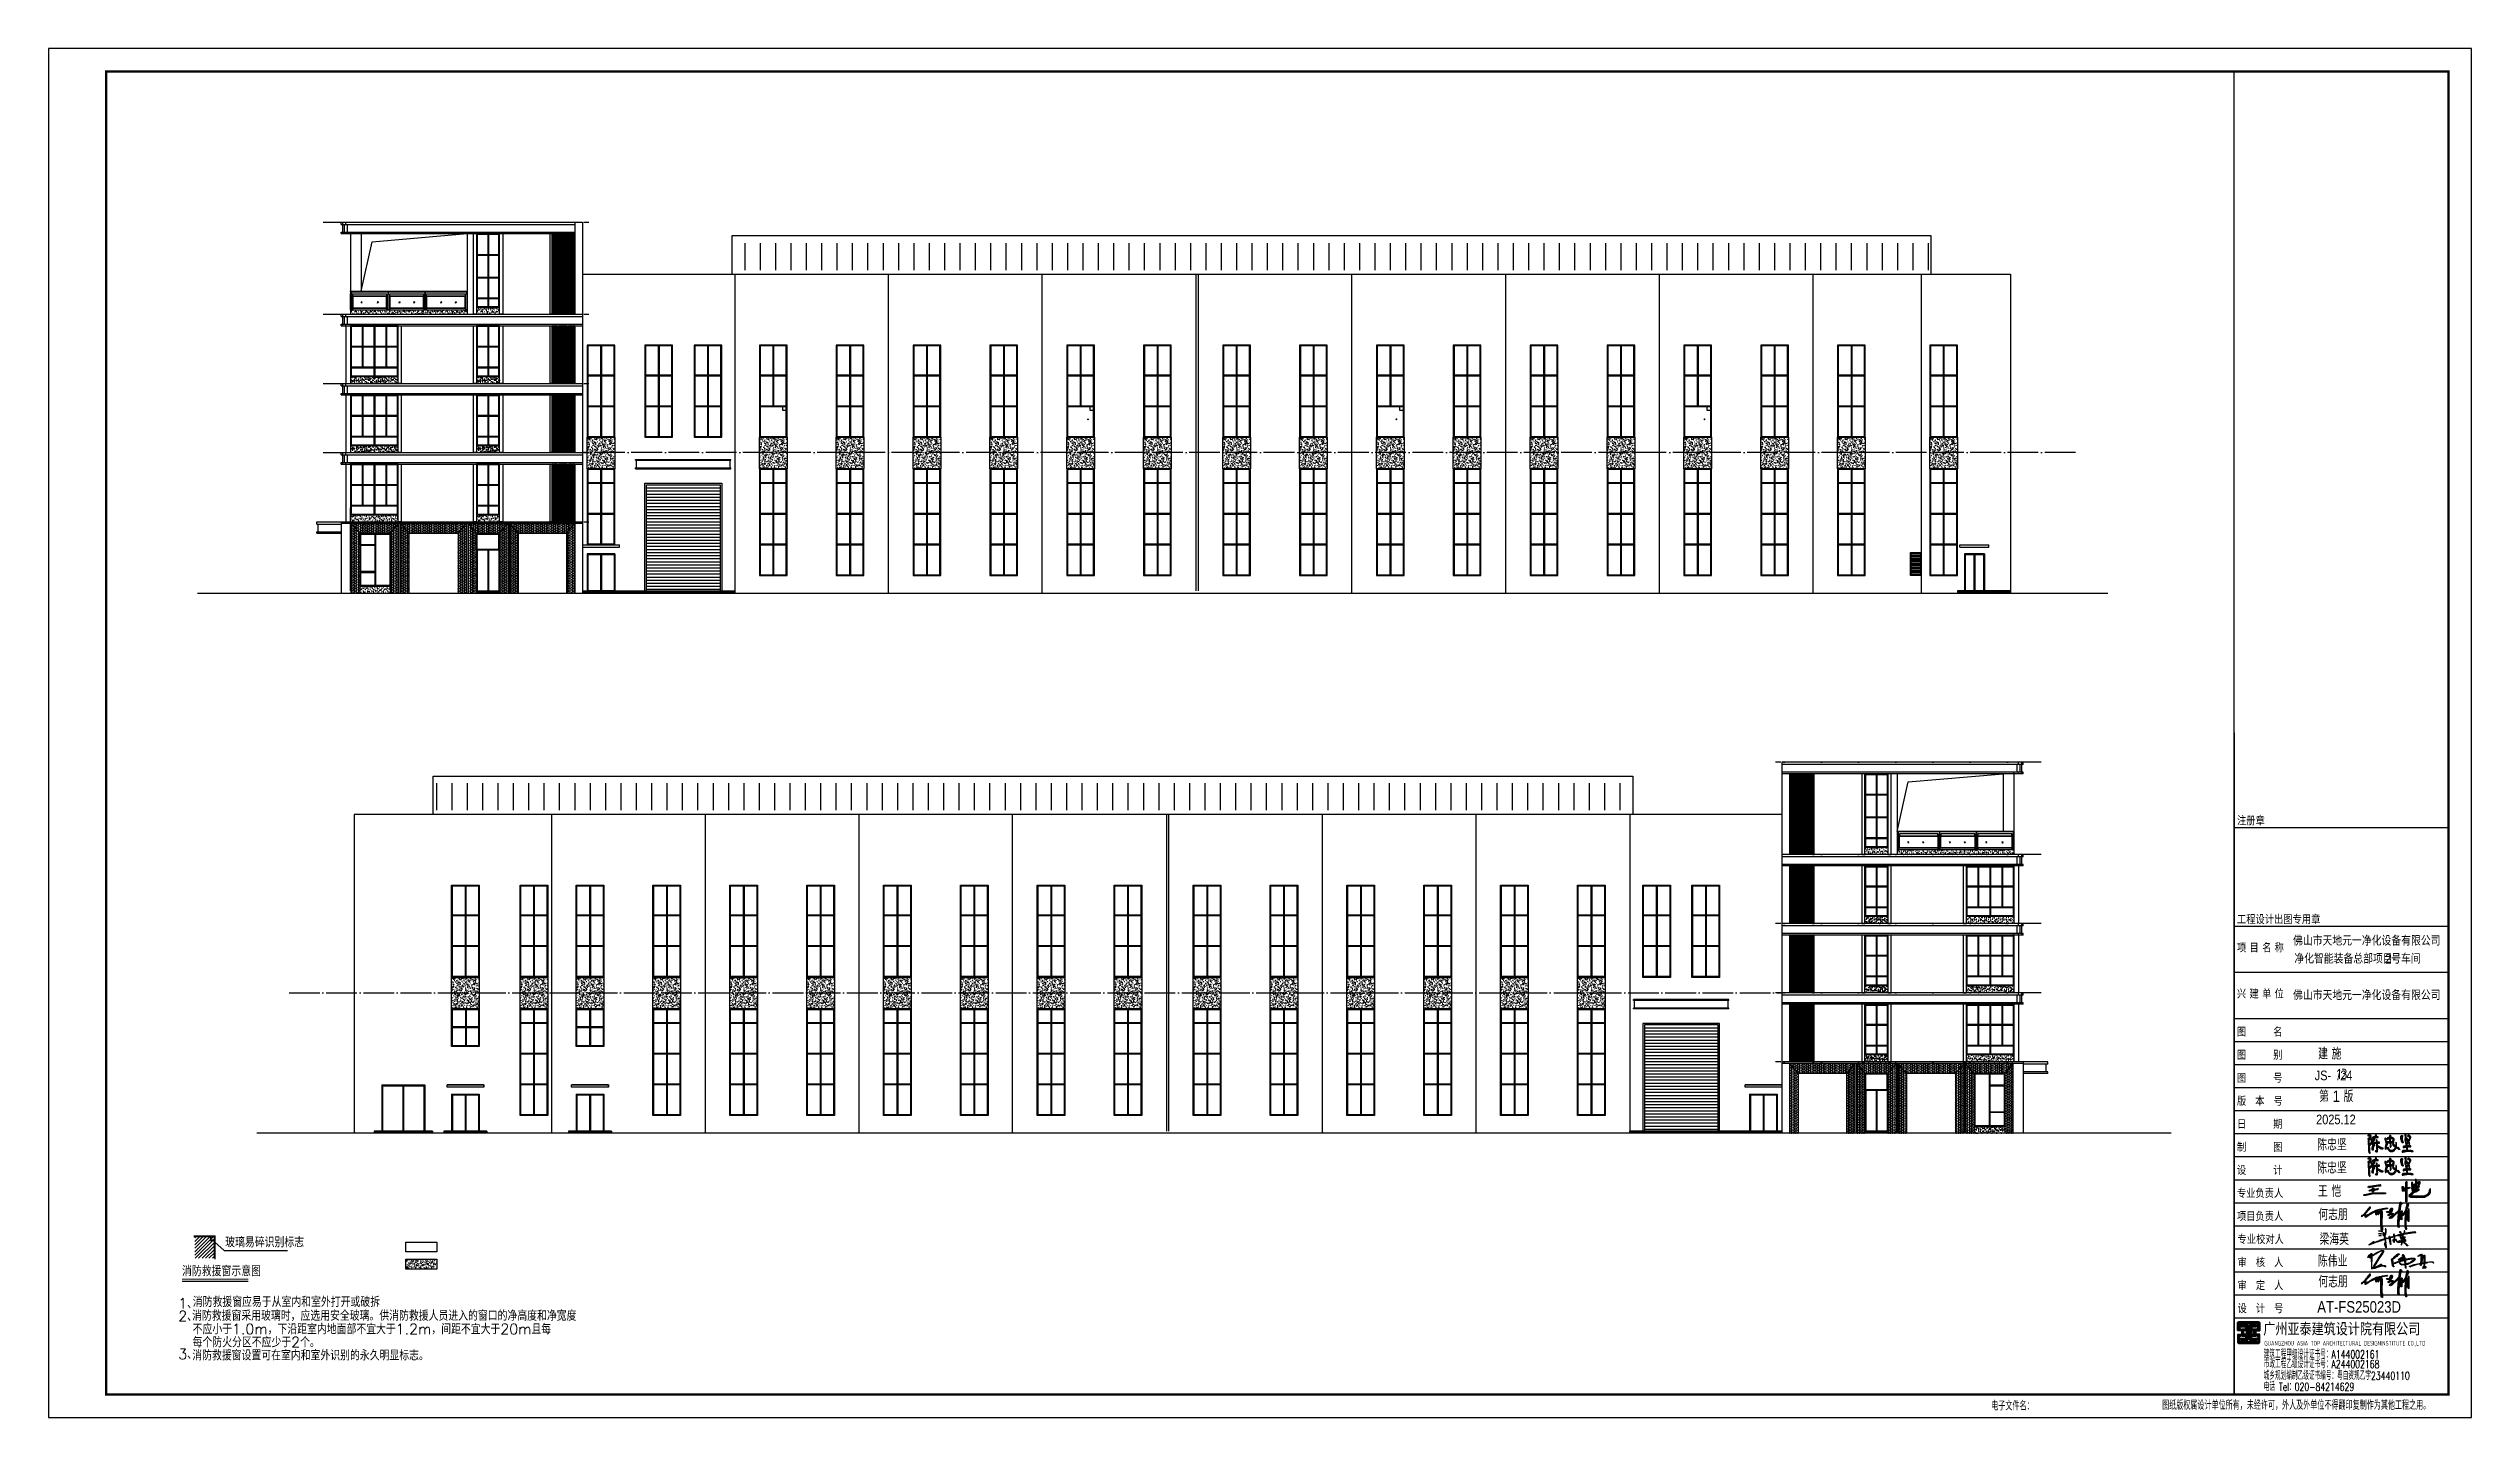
# Model space of a CAD drawing. Extents: x -1041549 to 749950, y -354245 to 17554.
# Drawn here: x -202024 to -44374, y -275372 to -186272 of the extents above; entities that cross this region are included whole.
import ezdxf

# ---------------------------------------------------------------- set-up
doc = ezdxf.new("R2010")
doc.units = 0
doc.header["$LTSCALE"] = 1000
doc.header["$MEASUREMENT"] = 0
doc.linetypes.add('DOTE', pattern=[2.42, 2, -0.2, 0.02, -0.2])
for name, color, linetype in [('13', 13, 'Continuous'), ('14', 1, 'Continuous'), ('4', 4, 'Continuous'), ('8', 8, 'Continuous'), ('DIM_LEAD', 3, 'Continuous'), ('DIM_SYMB', 3, 'Continuous'), ('DOTE', 1, 'Continuous'), ('PUB_TEXT', 7, 'Continuous'), ('PUB_TITLE', 4, 'Continuous'), ('RAS2DXF', 7, 'Continuous'), ('STAIR', 2, 'Continuous'), ('WALL', 4, 'Continuous'), ('图签-Xi$0$RAS2DXF', 7, 'Continuous'), ('填充2', 45, 'Continuous'), ('填写内容', 7, 'Continuous')]:
    doc.layers.add(name, color=color, linetype=linetype)
doc.styles.add('_HZTXT', font='gs_txt.shx', dxfattribs={"width": 0.8, "bigfont": 'HZTXT.shx'})
doc.styles.add('_TCH_DIM', font='SIMPLEX', dxfattribs={"bigfont": 'GBCBIG'})
doc.styles.add('_TCH_SPACE', font='SIMPLEX', dxfattribs={"height": 5, "bigfont": 'GBCBIG'})
doc.styles.add('HT', font='simhei.ttf', dxfattribs={"width": 0.7})
doc.styles.add('hztxt', font='romand_pkpm', dxfattribs={"bigfont": 'gbcbig'})
doc.styles.get("Standard").update_dxf_attribs({"font": 'gbenor.shx', "bigfont": 'gbcbig.shx'})
doc.styles.add('宋体', font='')
doc.styles.get('宋体').set_extended_font_data('宋体')
pattern_1 = [(0, (3000.58, 139255.17), (0, 82.4889), [47.625, -95.25]), (120, (3000.58, 139255.17), (-71.437483, -41.24445), [47.625, -95.25]), (60, (3048.2, 139255.17), (-71.437483, 41.24445), [47.625, -95.25])]
pattern_2 = [(0, (17186.6, 139255.17), (0, 82.4889), [47.625, -95.25]), (120, (17186.6, 139255.17), (-71.437483, -41.24445), [47.625, -95.25]), (60, (17234.22, 139255.17), (-71.437483, 41.24445), [47.625, -95.25])]
pattern_3 = [(0, (-127644.74, 104102.65), (0, 82.4889), [47.625, -95.25]), (120, (-127644.74, 104102.65), (-71.437483, -41.24445), [47.625, -95.25]), (60, (-127597.11, 104102.65), (-71.437483, 41.24445), [47.625, -95.25])]

msp = doc.modelspace()

# ---------------------------------------------------------------- texts
at = {"layer": 'PUB_TEXT', "style": '_TCH_DIM'}
msp.add_text('玻璃易碎识别标志', height=675.18, dxfattribs=at).set_placement((-190524.7, -264294.7))
at = {"layer": 'PUB_TEXT'}
msp.add_text('消防救援窗示意图', height=675.18, dxfattribs=at).set_placement((-193334.8, -266173.8, 0))
at = {"layer": 'PUB_TEXT', "extrusion": (0, -9.5104e-06, 1), "style": '_TCH_SPACE'}
for s, p in [('1、', (-193580.8, -268277.4, 2.7)), ('消防救援窗应易于从室内和室外打开或破拆', (-192633.6, -268176.9, 2.7)), ('2、', (-193580.8, -269106.2, 2.7)), ('消防救援窗采用玻璃时，应选用安全玻璃。供消防救援人员进入的窗口的净高度和净宽度', (-192680.7, -269074.4, 2.7)), ('不应小于1.0m，下沿距室内地面部不宜大于1.2m，间距不宜大于20m且每', (-192643.2, -269948, 2.7)), ('3、', (-193580.8, -271577.4, 2.8)), ('消防救援窗设置可在室内和室外识别的永久明显标志。', (-192666.6, -271656.2, 2.8)), ('每个防火分区不应少于2个。', (-192643.2, -270800.3, 2.8))]:
    msp.add_text(s, height=675, dxfattribs=at).set_placement(p)
at = {"layer": '填写内容'}
msp.add_text('13', height=675, dxfattribs=at).set_placement((-53144.9, -253348.6, -5328))

# ---------------------------------------------------------------- blocks, each defined once
blk = doc.blocks.new('A$C89619e2b')
h = blk.add_hatch()
h.set_pattern_fill('砂灰土', color=9, scale=50)
h.set_pattern_definition([(37.5, (185972.9, 356327.28), (-6.299336, 192.682377), [0, -152, 0, -170, 0, -162.5]), (7.5, (185972.9, 356327.28), (176.97767, 282.2146), [0, -82, 0, -137, 0, -52.5]), (327.5, (185849.9, 356327.28), (311.414186, 0.565905), [0, -50, 0, -180, 0, -235]), (317.5, (185849.9, 356327.28), (300.61266, 87.76756), [0, -25, 0, -118, 0, -135])])
h.paths.add_polyline_path([(3700, 450), (600, 450), (600, 0), (3700, 0)])
h = blk.add_hatch()
h.set_pattern_fill('砂灰土', color=9, scale=50)
h.set_pattern_definition([(37.5, (194172.9, 356327.28), (-6.299336, 192.682377), [0, -152, 0, -170, 0, -162.5]), (7.5, (194172.9, 356327.28), (176.97767, 282.2146), [0, -82, 0, -137, 0, -52.5]), (327.5, (194049.9, 356327.28), (311.414186, 0.565905), [0, -50, 0, -180, 0, -235]), (317.5, (194049.9, 356327.28), (300.61266, 87.76756), [0, -25, 0, -118, 0, -135])])
h.paths.add_polyline_path([(10300, 450), (8800, 450), (8800, 0), (10300, 0)])
at = {"color": 2}
for p, q in [((0, 4500), (15700, 4500)), ((0, 4350), (0, 4500)), ((0, 4350), (15700, 4350)), ((0, 3850), (15700, 3850)), ((0, 3750), (0, 3850)), ((0, 3750), (15700, 3750)), ((100, 3850), (100, 4350)), ((15200, 3750), (15200, 0)), ((15700, 4500), (15700, 0)), ((600, 450), (3700, 450)), ((8800, 450), (10300, 450))]:
    blk.add_line(p, q, dxfattribs=at)
at = {"color": 8}
for p, q in [((100, 4350), (100, 4500)), ((100, 3750), (100, 3850)), ((200, 3850), (200, 4350)), ((300, 4350), (300, 4500)), ((300, 3750), (300, 3850)), ((400, 3850), (400, 4350)), ((600, 3750), (600, 3850)), ((15200, 2510), (13700, 2510)), ((15200, 2490), (13700, 2490)), ((15200, 1260), (13700, 1260)), ((15200, 1240), (13700, 1240))]:
    blk.add_line(p, q, dxfattribs=at)
at = {"color": 5}
blk.add_line((300, 3750), (300, 0), dxfattribs=at)
at = {"color": 4}
for p, q in [((1350, 3700), (1350, 1075)), ((1400, 3700), (1400, 1075)), ((2125, 3700), (2125, 500)), ((2175, 3700), (2175, 500)), ((2900, 3700), (2900, 1075)), ((2950, 3700), (2950, 1075)), ((9525, 3700), (9525, 500)), ((9575, 3700), (9575, 500)), ((650, 2425), (3650, 2425)), ((650, 2375), (3650, 2375)), ((8850, 2425), (10250, 2425)), ((8850, 2375), (10250, 2375)), ((650, 1075), (3650, 1075)), ((650, 1025), (3650, 1025)), ((8850, 1075), (10250, 1075)), ((8850, 1025), (10250, 1025))]:
    blk.add_line(p, q, dxfattribs=at)
blk.add_line((600, 450), (600, 0))
at = {"color": 2}
for points in [[(3700, 3750), (600, 3750), (600, 450), (3700, 450)], [(10300, 3750), (8800, 3750), (8800, 450), (10300, 450)]]:
    blk.add_lwpolyline(points, close=True, dxfattribs=at)
at = {"color": 4}
for points in [[(3650, 3700), (650, 3700), (650, 500), (3650, 500)], [(10250, 3700), (8850, 3700), (8850, 500), (10250, 500)]]:
    blk.add_lwpolyline(points, close=True, dxfattribs=at)
at = {"color": 8}
for points in [[(13750, 2510), (13770, 2510), (13770, 3750), (13750, 3750), (13750, 2510)], [(13820, 2510), (13840, 2510), (13840, 3750), (13820, 3750), (13820, 2510)], [(13890, 2510), (13910, 2510), (13910, 3750), (13890, 3750), (13890, 2510)], [(13960, 2510), (13980, 2510), (13980, 3750), (13960, 3750), (13960, 2510)], [(14030, 2510), (14050, 2510), (14050, 3750), (14030, 3750), (14030, 2510)], [(14100, 2510), (14120, 2510), (14120, 3750), (14100, 3750), (14100, 2510)], [(14170, 2510), (14190, 2510), (14190, 3750), (14170, 3750), (14170, 2510)], [(14240, 2510), (14260, 2510), (14260, 3750), (14240, 3750), (14240, 2510)], [(14310, 2510), (14330, 2510), (14330, 3750), (14310, 3750), (14310, 2510)], [(14380, 2510), (14400, 2510), (14400, 3750), (14380, 3750), (14380, 2510)], [(14450, 2510), (14470, 2510), (14470, 3750), (14450, 3750), (14450, 2510)], [(14520, 2510), (14540, 2510), (14540, 3750), (14520, 3750), (14520, 2510)], [(14590, 2510), (14610, 2510), (14610, 3750), (14590, 3750), (14590, 2510)], [(14660, 2510), (14680, 2510), (14680, 3750), (14660, 3750), (14660, 2510)], [(14730, 2510), (14750, 2510), (14750, 3750), (14730, 3750), (14730, 2510)], [(14800, 2510), (14820, 2510), (14820, 3750), (14800, 3750), (14800, 2510)], [(14870, 2510), (14890, 2510), (14890, 3750), (14870, 3750), (14870, 2510)], [(14940, 2510), (14960, 2510), (14960, 3750), (14940, 3750), (14940, 2510)], [(15010, 2510), (15030, 2510), (15030, 3750), (15010, 3750), (15010, 2510)], [(15080, 2510), (15100, 2510), (15100, 3750), (15080, 3750), (15080, 2510)], [(15150, 2510), (15170, 2510), (15170, 3750), (15150, 3750), (15150, 2510)], [(13750, 1260), (13770, 1260), (13770, 2490), (13750, 2490), (13750, 1260)], [(13820, 1260), (13840, 1260), (13840, 2490), (13820, 2490), (13820, 1260)], [(13890, 1260), (13910, 1260), (13910, 2490), (13890, 2490), (13890, 1260)], [(13960, 1260), (13980, 1260), (13980, 2490), (13960, 2490), (13960, 1260)], [(14030, 1260), (14050, 1260), (14050, 2490), (14030, 2490), (14030, 1260)], [(14100, 1260), (14120, 1260), (14120, 2490), (14100, 2490), (14100, 1260)], [(14170, 1260), (14190, 1260), (14190, 2490), (14170, 2490), (14170, 1260)], [(14240, 1260), (14260, 1260), (14260, 2490), (14240, 2490), (14240, 1260)], [(14310, 1260), (14330, 1260), (14330, 2490), (14310, 2490), (14310, 1260)], [(14380, 1260), (14400, 1260), (14400, 2490), (14380, 2490), (14380, 1260)], [(14450, 1260), (14470, 1260), (14470, 2490), (14450, 2490), (14450, 1260)], [(14520, 1260), (14540, 1260), (14540, 2490), (14520, 2490), (14520, 1260)], [(14590, 1260), (14610, 1260), (14610, 2490), (14590, 2490), (14590, 1260)], [(14660, 1260), (14680, 1260), (14680, 2490), (14660, 2490), (14660, 1260)], [(14730, 1260), (14750, 1260), (14750, 2490), (14730, 2490), (14730, 1260)], [(14800, 1260), (14820, 1260), (14820, 2490), (14800, 2490), (14800, 1260)], [(14870, 1260), (14890, 1260), (14890, 2490), (14870, 2490), (14870, 1260)], [(14940, 1260), (14960, 1260), (14960, 2490), (14940, 2490), (14940, 1260)], [(15010, 1260), (15030, 1260), (15030, 2490), (15010, 2490), (15010, 1260)], [(15080, 1260), (15100, 1260), (15100, 2490), (15080, 2490), (15080, 1260)], [(15150, 1260), (15170, 1260), (15170, 2490), (15150, 2490), (15150, 1260)], [(13750, 0), (13770, 0), (13770, 1240), (13750, 1240), (13750, 0)], [(13820, 0), (13840, 0), (13840, 1240), (13820, 1240), (13820, 0)], [(13890, 0), (13910, 0), (13910, 1240), (13890, 1240), (13890, 0)], [(13960, 0), (13980, 0), (13980, 1240), (13960, 1240), (13960, 0)], [(14030, 0), (14050, 0), (14050, 1240), (14030, 1240), (14030, 0)], [(14100, 0), (14120, 0), (14120, 1240), (14100, 1240), (14100, 0)], [(14170, 0), (14190, 0), (14190, 1240), (14170, 1240), (14170, 0)], [(14240, 0), (14260, 0), (14260, 1240), (14240, 1240), (14240, 0)], [(14310, 0), (14330, 0), (14330, 1240), (14310, 1240), (14310, 0)], [(14380, 0), (14400, 0), (14400, 1240), (14380, 1240), (14380, 0)], [(14450, 0), (14470, 0), (14470, 1240), (14450, 1240), (14450, 0)], [(14520, 0), (14540, 0), (14540, 1240), (14520, 1240), (14520, 0)], [(14590, 0), (14610, 0), (14610, 1240), (14590, 1240), (14590, 0)], [(14660, 0), (14680, 0), (14680, 1240), (14660, 1240), (14660, 0)], [(14730, 0), (14750, 0), (14750, 1240), (14730, 1240), (14730, 0)], [(14800, 0), (14820, 0), (14820, 1240), (14800, 1240), (14800, 0)], [(14870, 0), (14890, 0), (14890, 1240), (14870, 1240), (14870, 0)], [(14940, 0), (14960, 0), (14960, 1240), (14940, 1240), (14940, 0)], [(15010, 0), (15030, 0), (15030, 1240), (15010, 1240), (15010, 0)], [(15080, 0), (15100, 0), (15100, 1240), (15080, 1240), (15080, 0)], [(15150, 0), (15170, 0), (15170, 1240), (15150, 1240), (15150, 0)]]:
    blk.add_lwpolyline(points, dxfattribs=at)
at = {"layer": 'WALL'}
for points in [[(3900, 3750), (3900, 0), (3700, 0), (3700, 3750), (3900, 3750)], [(8800, 3750), (8800, 0), (8600, 0), (8600, 3750), (8800, 3750)], [(10500, 3750), (10500, 0), (10300, 0), (10300, 3750), (10500, 3750)], [(13700, 3750), (13700, 0), (13600, 0), (13600, 3750), (13700, 3750)]]:
    blk.add_lwpolyline(points, dxfattribs=at)
blk = doc.blocks.new('1')
h = blk.add_hatch(color=256)
edge = h.paths.add_edge_path()
edge.add_spline(control_points=[(19572, 62301), (19580, 62297), (19603, 62294), (19600, 62323), (19639, 62338), (19682, 62323), (19744, 62299), (19747, 62213), (19703, 62181), (19682, 62139), (19707, 62121), (19751, 62119), (19809, 62064), (19799, 61999), (19788, 61964), (19795, 61938), (19832, 61997), (19837, 62053), (19874, 62103), (19897, 62158), (19873, 62157), (19854, 62152), (19851, 62121), (19805, 62127), (19786, 62171), (19818, 62203), (19861, 62213), (19895, 62230), (19938, 62219), (19942, 62267), (19953, 62302), (19985, 62318), (20008, 62315), (20023, 62291), (19986, 62274), (19978, 62223), (20033, 62219), (20068, 62234), (20104, 62216), (20107, 62198), (20101, 62175), (20042, 62185), (19968, 62202), (19932, 62117), (19907, 62050), (19869, 61996), (19833, 61957), (19845, 61927), (19907, 61934), (19948, 61935), (20012, 61935), (20010, 61974), (20017, 62009), (19982, 62036), (19997, 62062), (20022, 62061), (20051, 62047), (20065, 62003), (20035, 61942), (20096, 61943), (20128, 61953), (20172, 61943), (20175, 61922), (20169, 61906), (20140, 61875), (20066, 61916), (20069, 61829), (20065, 61783), (20069, 61733), (20077, 61726), (20085, 61727), (20084, 61742), (20107, 61746), (20133, 61748), (20153, 61715), (20201, 61700), (20240, 61667), (20285, 61656), (20316, 61636), (20351, 61653), (20368, 61629), (20347, 61612), (20318, 61603), (20270, 61602), (20202, 61631), (20153, 61672), (20098, 61691), (20081, 61677), (20066, 61662), (20079, 61600), (20078, 61535), (20062, 61468), (20035, 61433), (20006, 61448), (19990, 61469), (19931, 61466), (19967, 61489), (19984, 61503), (20003, 61494), (20026, 61497), (20028, 61651), (19990, 61739), (20019, 61892), (19951, 61891), (19889, 61899), (19818, 61853), (19777, 61858), (19744, 61880), (19729, 61827), (19704, 61782), (19634, 61814), (19652, 61732), (19640, 61690), (19659, 61667), (19668, 61648), (19668, 61631), (19666, 61602), (19672, 61568), (19678, 61520), (19673, 61473), (19665, 61420), (19701, 61398), (19677, 61365), (19642, 61383), (19597, 61482), (19603, 61701), (19591, 61903), (19579, 62035), (19592, 62056), (19614, 62066), (19644, 62064), (19642, 62024), (19642, 61965), (19649, 61908), (19636, 61846), (19669, 61838), (19695, 61891), (19742, 61932), (19750, 61995), (19752, 62044), (19718, 62072), (19667, 62093), (19619, 62074), (19576, 62091), (19569, 62126), (19611, 62149), (19655, 62178), (19682, 62220), (19698, 62279), (19644, 62273), (19613, 62280), (19583, 62262), (19569, 62277), (19565, 62304), (19572, 62301)], knot_values=[0, 0, 0, 0, 25.8843306, 45.146958, 66.4792667, 132.3723863, 183.6295408, 249.1368983, 338.9415636, 353.7262415, 367.8904472, 418.0545054, 489.4687665, 573.7489704, 593.9076252, 606.9002926, 633.9050979, 723.7736304, 816.1009853, 837.8061467, 855.3997986, 870.7921163, 894.5553769, 927.6103029, 971.3241085, 1008.538417, 1044.4722812, 1103.7252858, 1123.010919, 1158.0767288, 1209.4465434, 1237.8164035, 1256.1922577, 1274.0986065, 1306.0863552, 1353.7268986, 1372.8029949, 1452.5477026, 1464.5112294, 1485.5781214, 1503.2594042, 1524.0041694, 1639.3470688, 1691.3247807, 1775.2646696, 1856.0588988, 1900.2761222, 1911.3522103, 1943.5596661, 2052.4313805, 2076.4534899, 2101.1556788, 2148.8555519, 2184.3355025, 2202.9761204, 2220.3617574, 2253.0384005, 2292.0023696, 2356.9340819, 2371.9694288, 2452.0622334, 2472.0865591, 2490.2478344, 2506.7483317, 2522.591775, 2609.8542648, 2629.9401774, 2750.1676052, 2767.6646884, 2773.8987626, 2779.4762682, 2789.8460201, 2806.2333523, 2838.0308368, 2862.3883459, 2912.3770786, 2983.8674553, 3012.2319278, 3049.2430292, 3089.1730881, 3101.4568032, 3122.4590098, 3152.2226089, 3198.1781566, 3259.9469304, 3369.294473, 3396.5419362, 3417.930358, 3432.2799703, 3456.7487105, 3592.0257383, 3626.7534616, 3673.316273, 3690.2812698, 3716.8945378, 3758.6189999, 3784.8760297, 3802.6861782, 3825.3340058, 3841.1128223, 3861.7401882, 4214.6691504, 4229.9772013, 4250.1547355, 4374.2045107, 4447.5907441, 4475.2962831, 4500.9114086, 4542.1824376, 4597.9569869, 4634.3335975, 4710.4489738, 4746.5044219, 4766.6095627, 4794.2460644, 4808.2534294, 4818.7629769, 4880.2271013, 4910.1754579, 4963.4827004, 5028.0119468, 5043.3624545, 5074.7386151, 5101.9806235, 5144.4692624, 5395.4421275, 5741.6673453, 5760.4684425, 5788.468415, 5807.2239916, 5834.2294096, 5856.7108045, 5909.6957768, 6018.2431111, 6047.4124879, 6059.8650716, 6106.4189811, 6191.0859268, 6252.9324732, 6288.0648306, 6329.7818224, 6375.2292172, 6447.9746005, 6473.9829204, 6499.291979, 6536.0447034, 6601.5565846, 6657.1612124, 6697.1365478, 6734.1737079, 6778.4140763, 6802.9892847, 6817.5960608, 6841.0818252, 6841.0818252, 6841.0818252, 6841.0818252], degree=3, periodic=0)
h = blk.add_hatch(color=256)
edge = h.paths.add_edge_path()
edge.add_spline(control_points=[(19815, 61531), (19826, 61527), (19863, 61523), (19831, 61575), (19842, 61624), (19859, 61692), (19882, 61752), (19923, 61799), (19895, 61851), (19862, 61841), (19830, 61826), (19828, 61748), (19797, 61673), (19785, 61599), (19793, 61554), (19811, 61543), (19813, 61532), (19815, 61531)], knot_values=[0, 0, 0, 0, 33.4376501, 69.5007859, 122.128847, 193.0462367, 274.5584943, 318.2711307, 366.9853439, 396.5398473, 410.7484199, 473.0907728, 591.2025329, 667.5826713, 698.2288287, 717.8061486, 725.6878289, 725.6878289, 725.6878289, 725.6878289], degree=3, periodic=0)
h = blk.add_hatch(color=256)
edge = h.paths.add_edge_path()
edge.add_spline(control_points=[(20571, 62089), (20570, 62099), (20567, 62117), (20567, 62153), (20616, 62179), (20653, 62191), (20685, 62190), (20691, 62220), (20694, 62244), (20680, 62285), (20713, 62296), (20745, 62295), (20774, 62265), (20763, 62232), (20752, 62216), (20740, 62203), (20750, 62182), (20781, 62185), (20819, 62182), (20867, 62168), (20920, 62147), (20938, 62088), (20923, 62030), (20901, 61996), (20873, 61972), (20905, 61967), (20914, 61944), (20919, 61908), (20851, 61927), (20811, 61908), (20749, 61918), (20760, 61858), (20762, 61808), (20762, 61739), (20761, 61697), (20742, 61681), (20708, 61680), (20731, 61726), (20709, 61786), (20734, 61907), (20637, 61902), (20600, 61904), (20561, 61905), (20589, 61871), (20537, 61877), (20569, 61862), (20581, 61847), (20577, 61816), (20551, 61784), (20532, 61732), (20528, 61675), (20492, 61622), (20543, 61594), (20493, 61597), (20490, 61556), (20455, 61615), (20461, 61663), (20474, 61746), (20495, 61812), (20495, 61870), (20530, 61877), (20512, 61896), (20500, 61934), (20465, 62002), (20446, 62066), (20435, 62127), (20466, 62148), (20508, 62139), (20505, 62062), (20510, 62004), (20549, 61956), (20595, 61967), (20629, 61966), (20689, 61950), (20671, 62023), (20680, 62061), (20682, 62139), (20636, 62113), (20602, 62111), (20589, 62088), (20571, 62084), (20571, 62089)], knot_values=[0, 0, 0, 0, 29.135606, 56.7550331, 99.1765765, 174.6883969, 176.2146232, 195.326569, 239.5783175, 271.6399428, 295.5258607, 327.7222244, 367.7657848, 397.3772284, 421.4962666, 429.1236139, 446.975119, 473.3219059, 514.6436864, 562.0291687, 623.5423627, 675.1500316, 729.5842868, 796.4422546, 800.757388, 830.3842188, 842.6817602, 880.9291043, 893.2340479, 1026.0277506, 1035.1853798, 1055.0692296, 1156.1358861, 1227.8115355, 1255.6410923, 1275.1805683, 1299.6483046, 1325.9747222, 1385.4698681, 1517.667305, 1557.4673175, 1641.4256503, 1642.9518766, 1669.0561724, 1691.2775576, 1712.0311254, 1726.0959344, 1755.111376, 1792.0040001, 1850.91614, 1915.2775899, 1973.7284284, 1994.2547437, 2027.9288467, 2047.2603956, 2079.9069955, 2147.4401591, 2227.921809, 2315.2644647, 2366.4233941, 2378.7260626, 2384.2259968, 2430.6155266, 2509.1311406, 2603.2077513, 2645.9354061, 2670.0612834, 2704.4939637, 2749.6575513, 2866.9397458, 2886.3579069, 2919.9356999, 2988.6852006, 3023.7893556, 3042.1530553, 3171.7882224, 3193.3555463, 3224.8188368, 3281.5299398, 3294.4754446, 3309.7381148, 3309.7381148, 3309.7381148, 3309.7381148], degree=3, periodic=0)
edge = h.paths.add_edge_path(flags=16)
edge.add_spline(control_points=[(20740, 61961), (20752, 61957), (20778, 61954), (20815, 61987), (20847, 62020), (20884, 62059), (20873, 62122), (20813, 62129), (20749, 62144), (20739, 62087), (20728, 62033), (20751, 61992), (20736, 61962), (20740, 61961)], knot_values=[0, 0, 0, 0, 38.563907, 70.0486742, 141.1939574, 180.3850014, 224.7201246, 300.0793832, 352.6471167, 371.607594, 459.5050589, 509.8943271, 522.7780576, 522.7780576, 522.7780576, 522.7780576], degree=3, periodic=0)
edge = h.paths.add_edge_path()
edge.add_spline(control_points=[(20997, 61769), (21006, 61790), (21007, 61847), (21004, 61898), (21023, 61950), (21043, 61884), (21054, 61829), (21053, 61703), (21002, 61589), (20930, 61509), (20850, 61454), (20762, 61453), (20683, 61485), (20633, 61537), (20598, 61576), (20592, 61618), (20559, 61606), (20551, 61649), (20574, 61674), (20613, 61688), (20636, 61653), (20657, 61625), (20652, 61574), (20708, 61538), (20772, 61500), (20855, 61521), (20930, 61583), (20959, 61644), (20987, 61706), (20931, 61729), (20895, 61763), (20844, 61797), (20846, 61841), (20889, 61841), (20925, 61810), (20960, 61792), (20983, 61750), (20995, 61764), (20997, 61769)], knot_values=[0, 0, 0, 0, 69.1469558, 160.1596001, 170.5389943, 209.6616814, 270.0122712, 403.9398009, 542.7341991, 644.9835179, 723.1054213, 825.487809, 891.6760487, 978.2622769, 1032.3452491, 1056.8580464, 1077.9762579, 1106.9707144, 1149.9797024, 1174.0268281, 1219.5533414, 1253.0309171, 1279.4584692, 1362.9558293, 1420.9884151, 1503.5212387, 1595.8944208, 1698.7762672, 1734.1203834, 1754.0138337, 1858.7049877, 1895.2368755, 1928.1737758, 1955.7747827, 1999.1972384, 2067.9237397, 2088.7950822, 2105.1940446, 2105.1940446, 2105.1940446, 2105.1940446], degree=3, periodic=0)
edge = h.paths.add_edge_path()
edge.add_spline(control_points=[(21179, 61557), (21185, 61559), (21196, 61562), (21214, 61573), (21197, 61598), (21173, 61623), (21158, 61665), (21125, 61687), (21099, 61680), (21074, 61664), (21086, 61627), (21122, 61602), (21154, 61587), (21172, 61554), (21179, 61557)], knot_values=[0, 0, 0, 0, 20.4521441, 35.5844743, 50.7112654, 95.7719007, 149.5224949, 176.8428947, 204.4917983, 225.3567264, 257.4465447, 297.9828394, 354.3839229, 376.8530898, 376.8530898, 376.8530898, 376.8530898], degree=3, periodic=0)
h = blk.add_hatch(color=256)
edge = h.paths.add_edge_path()
edge.add_spline(control_points=[(21355, 61904), (21364, 61901), (21389, 61906), (21391, 61942), (21369, 61966), (21348, 62010), (21341, 62078), (21337, 62167), (21359, 62236), (21340, 62304), (21291, 62292), (21263, 62245), (21270, 62165), (21278, 62059), (21298, 61963), (21339, 61918), (21350, 61906), (21355, 61904)], knot_values=[0, 0, 0, 0, 28.3078195, 57.7699681, 88.5076938, 124.3456441, 201.2264363, 291.5469248, 386.6409837, 427.0450531, 463.9574037, 503.5973584, 586.7490766, 692.1327419, 831.7293359, 860.6557642, 877.2741608, 877.2741608, 877.2741608, 877.2741608], degree=3, periodic=0)
edge = h.paths.add_edge_path()
edge.add_spline(control_points=[(21478, 62338), (21482, 62349), (21497, 62365), (21537, 62368), (21551, 62310), (21526, 62239), (21545, 62181), (21541, 62131), (21559, 62136), (21558, 62157), (21597, 62149), (21601, 62108), (21632, 62082), (21637, 62048), (21671, 62045), (21685, 62095), (21705, 62141), (21724, 62183), (21726, 62224), (21684, 62233), (21656, 62238), (21611, 62229), (21624, 62278), (21635, 62311), (21679, 62311), (21718, 62276), (21784, 62252), (21785, 62170), (21751, 62104), (21719, 62041), (21687, 62006), (21691, 61964), (21719, 61927), (21719, 61877), (21728, 61832), (21698, 61819), (21672, 61829), (21685, 61871), (21669, 61897), (21645, 61942), (21626, 61873), (21598, 61857), (21582, 61822), (21590, 61785), (21632, 61755), (21684, 61757), (21741, 61767), (21785, 61748), (21792, 61695), (21749, 61703), (21714, 61722), (21672, 61698), (21622, 61713), (21610, 61663), (21615, 61630), (21617, 61588), (21610, 61556), (21633, 61511), (21700, 61531), (21763, 61516), (21828, 61505), (21880, 61503), (21900, 61470), (21878, 61455), (21847, 61463), (21805, 61448), (21789, 61477), (21746, 61484), (21685, 61474), (21608, 61478), (21532, 61469), (21458, 61456), (21400, 61430), (21332, 61425), (21331, 61472), (21345, 61507), (21419, 61523), (21489, 61519), (21559, 61514), (21589, 61539), (21564, 61587), (21561, 61629), (21566, 61699), (21514, 61689), (21470, 61688), (21429, 61669), (21378, 61655), (21388, 61700), (21395, 61739), (21460, 61732), (21497, 61741), (21552, 61726), (21544, 61767), (21530, 61799), (21532, 61834), (21530, 61863), (21550, 61868), (21566, 61867), (21593, 61889), (21589, 61937), (21626, 61963), (21633, 62002), (21586, 62024), (21585, 62075), (21560, 62092), (21543, 62110), (21528, 62088), (21535, 62056), (21531, 62011), (21546, 61957), (21543, 61918), (21561, 61880), (21539, 61875), (21508, 61869), (21511, 61928), (21477, 61995), (21480, 62131), (21491, 62248), (21474, 62325), (21478, 62338)], knot_values=[0, 0, 0, 0, 33.0443347, 61.2515587, 99.8345769, 179.1283093, 287.1366844, 293.626372, 304.2220808, 321.89763, 341.2986814, 389.7733206, 429.0857533, 460.4429419, 474.2324032, 515.9911206, 584.3089583, 637.7672019, 657.9548844, 691.8230551, 741.1288442, 758.0653461, 807.1663171, 833.8315782, 862.1305354, 917.9913565, 996.7555577, 1037.2033183, 1142.638209, 1218.4421812, 1252.7322651, 1276.2263416, 1336.503053, 1385.4338185, 1428.3801676, 1453.5151761, 1466.493699, 1503.1179113, 1551.0712807, 1569.2222693, 1627.3798354, 1663.0255156, 1676.8250086, 1740.0912242, 1754.8450739, 1829.0565761, 1885.4382945, 1925.71278, 1963.7976379, 1989.1985475, 2029.6280442, 2083.6300052, 2120.9531013, 2156.4372684, 2204.4730296, 2228.6784113, 2281.4990376, 2300.6043071, 2369.2675469, 2442.1309298, 2503.4886962, 2570.2185769, 2584.6839419, 2600.3071321, 2632.6751761, 2686.3083922, 2700.8198429, 2724.0229545, 2805.9473541, 2890.9972516, 2950.384119, 3037.9246193, 3107.9214762, 3157.8301502, 3194.3263351, 3222.848242, 3266.7105605, 3397.4225239, 3448.9866847, 3465.1358874, 3504.3310421, 3578.9877129, 3627.2879726, 3648.5614625, 3714.5910847, 3763.8959374, 3794.7639356, 3834.8944006, 3859.0297147, 3911.711329, 3981.0039426, 4010.1364097, 4031.0128508, 4076.5864099, 4126.7406873, 4136.8813338, 4154.0069754, 4177.6750136, 4186.9818967, 4253.3315457, 4297.0408053, 4309.9854148, 4366.0467494, 4416.1414269, 4443.2390082, 4459.2605579, 4473.7813196, 4505.6280044, 4556.9025877, 4607.7221435, 4668.386119, 4688.7008794, 4702.7367877, 4724.899117, 4772.03031, 4827.8392534, 4966.1290266, 5153.423369, 5192.8793659, 5192.8793659, 5192.8793659, 5192.8793659], degree=3, periodic=0)
for points, knots in [([(19572, 62301), (19580, 62297), (19603, 62294), (19600, 62323), (19639, 62338), (19682, 62323), (19744, 62299), (19747, 62213), (19703, 62181), (19682, 62139), (19707, 62121), (19751, 62119), (19809, 62064), (19799, 61999), (19788, 61964), (19795, 61938), (19832, 61997), (19837, 62053), (19874, 62103), (19897, 62158), (19873, 62157), (19854, 62152), (19851, 62121), (19805, 62127), (19786, 62171), (19818, 62203), (19861, 62213), (19895, 62230), (19938, 62219), (19942, 62267), (19953, 62302), (19985, 62318), (20008, 62315), (20023, 62291), (19986, 62274), (19978, 62223), (20033, 62219), (20068, 62234), (20104, 62216), (20107, 62198), (20101, 62175), (20042, 62185), (19968, 62202), (19932, 62117), (19907, 62050), (19869, 61996), (19833, 61957), (19845, 61927), (19907, 61934), (19948, 61935), (20012, 61935), (20010, 61974), (20017, 62009), (19982, 62036), (19997, 62062), (20022, 62061), (20051, 62047), (20065, 62003), (20035, 61942), (20096, 61943), (20128, 61953), (20172, 61943), (20175, 61922), (20169, 61906), (20140, 61875), (20066, 61916), (20069, 61829), (20065, 61783), (20069, 61733), (20077, 61726), (20085, 61727), (20084, 61742), (20107, 61746), (20133, 61748), (20153, 61715), (20201, 61700), (20240, 61667), (20285, 61656), (20316, 61636), (20351, 61653), (20368, 61629), (20347, 61612), (20318, 61603), (20270, 61602), (20202, 61631), (20153, 61672), (20098, 61691), (20081, 61677), (20066, 61662), (20079, 61600), (20078, 61535), (20062, 61468), (20035, 61433), (20006, 61448), (19990, 61469), (19931, 61466), (19967, 61489), (19984, 61503), (20003, 61494), (20026, 61497), (20028, 61651), (19990, 61739), (20019, 61892), (19951, 61891), (19889, 61899), (19818, 61853), (19777, 61858), (19744, 61880), (19729, 61827), (19704, 61782), (19634, 61814), (19652, 61732), (19640, 61690), (19659, 61667), (19668, 61648), (19668, 61631), (19666, 61602), (19672, 61568), (19678, 61520), (19673, 61473), (19665, 61420), (19701, 61398), (19677, 61365), (19642, 61383), (19597, 61482), (19603, 61701), (19591, 61903), (19579, 62035), (19592, 62056), (19614, 62066), (19644, 62064), (19642, 62024), (19642, 61965), (19649, 61908), (19636, 61846), (19669, 61838), (19695, 61891), (19742, 61932), (19750, 61995), (19752, 62044), (19718, 62072), (19667, 62093), (19619, 62074), (19576, 62091), (19569, 62126), (19611, 62149), (19655, 62178), (19682, 62220), (19698, 62279), (19644, 62273), (19613, 62280), (19583, 62262), (19569, 62277), (19565, 62304), (19572, 62301)], [0, 0, 0, 0, 25.8843306, 45.146958, 66.4792667, 132.3723863, 183.6295408, 249.1368983, 338.9415636, 353.7262415, 367.8904472, 418.0545054, 489.4687665, 573.7489704, 593.9076252, 606.9002926, 633.9050979, 723.7736304, 816.1009853, 837.8061467, 855.3997986, 870.7921163, 894.5553769, 927.6103029, 971.3241085, 1008.538417, 1044.4722812, 1103.7252858, 1123.010919, 1158.0767288, 1209.4465434, 1237.8164035, 1256.1922577, 1274.0986065, 1306.0863552, 1353.7268986, 1372.8029949, 1452.5477026, 1464.5112294, 1485.5781214, 1503.2594042, 1524.0041694, 1639.3470688, 1691.3247807, 1775.2646696, 1856.0588988, 1900.2761222, 1911.3522103, 1943.5596661, 2052.4313805, 2076.4534899, 2101.1556788, 2148.8555519, 2184.3355025, 2202.9761204, 2220.3617574, 2253.0384005, 2292.0023696, 2356.9340819, 2371.9694288, 2452.0622334, 2472.0865591, 2490.2478344, 2506.7483317, 2522.591775, 2609.8542648, 2629.9401774, 2750.1676052, 2767.6646884, 2773.8987626, 2779.4762682, 2789.8460201, 2806.2333523, 2838.0308368, 2862.3883459, 2912.3770786, 2983.8674553, 3012.2319278, 3049.2430292, 3089.1730881, 3101.4568032, 3122.4590098, 3152.2226089, 3198.1781566, 3259.9469304, 3369.294473, 3396.5419362, 3417.930358, 3432.2799703, 3456.7487105, 3592.0257383, 3626.7534616, 3673.316273, 3690.2812698, 3716.8945378, 3758.6189999, 3784.8760297, 3802.6861782, 3825.3340058, 3841.1128223, 3861.7401882, 4214.6691504, 4229.9772013, 4250.1547355, 4374.2045107, 4447.5907441, 4475.2962831, 4500.9114086, 4542.1824376, 4597.9569869, 4634.3335975, 4710.4489738, 4746.5044219, 4766.6095627, 4794.2460644, 4808.2534294, 4818.7629769, 4880.2271013, 4910.1754579, 4963.4827004, 5028.0119468, 5043.3624545, 5074.7386151, 5101.9806235, 5144.4692624, 5395.4421275, 5741.6673453, 5760.4684425, 5788.468415, 5807.2239916, 5834.2294096, 5856.7108045, 5909.6957768, 6018.2431111, 6047.4124879, 6059.8650716, 6106.4189811, 6191.0859268, 6252.9324732, 6288.0648306, 6329.7818224, 6375.2292172, 6447.9746005, 6473.9829204, 6499.291979, 6536.0447034, 6601.5565846, 6657.1612124, 6697.1365478, 6734.1737079, 6778.4140763, 6802.9892847, 6817.5960608, 6841.0818252, 6841.0818252, 6841.0818252, 6841.0818252]), ([(19815, 61531), (19826, 61527), (19863, 61523), (19831, 61575), (19842, 61624), (19859, 61692), (19882, 61752), (19923, 61799), (19895, 61851), (19862, 61841), (19830, 61826), (19828, 61748), (19797, 61673), (19785, 61599), (19793, 61554), (19811, 61543), (19813, 61532), (19815, 61531)], [0, 0, 0, 0, 33.4376501, 69.5007859, 122.128847, 193.0462367, 274.5584943, 318.2711307, 366.9853439, 396.5398473, 410.7484199, 473.0907728, 591.2025329, 667.5826713, 698.2288287, 717.8061487, 725.6878289, 725.6878289, 725.6878289, 725.6878289]), ([(20571, 62089), (20570, 62099), (20567, 62117), (20567, 62153), (20616, 62179), (20653, 62191), (20685, 62190), (20691, 62220), (20694, 62244), (20680, 62285), (20713, 62296), (20745, 62295), (20774, 62265), (20763, 62232), (20752, 62216), (20740, 62203), (20750, 62182), (20781, 62185), (20819, 62182), (20867, 62168), (20920, 62147), (20938, 62088), (20923, 62030), (20901, 61996), (20873, 61972), (20905, 61967), (20914, 61944), (20919, 61908), (20851, 61927), (20811, 61908), (20749, 61918), (20760, 61858), (20762, 61808), (20762, 61739), (20761, 61697), (20742, 61681), (20708, 61680), (20731, 61726), (20709, 61786), (20734, 61907), (20637, 61902), (20600, 61904), (20561, 61905), (20589, 61871), (20537, 61877), (20569, 61862), (20581, 61847), (20577, 61816), (20551, 61784), (20532, 61732), (20528, 61675), (20492, 61622), (20543, 61594), (20493, 61597), (20490, 61556), (20455, 61615), (20461, 61663), (20474, 61746), (20495, 61812), (20495, 61870), (20530, 61877), (20512, 61896), (20500, 61934), (20465, 62002), (20446, 62066), (20435, 62127), (20466, 62148), (20508, 62139), (20505, 62062), (20510, 62004), (20549, 61956), (20595, 61967), (20629, 61966), (20689, 61950), (20671, 62023), (20680, 62061), (20682, 62139), (20636, 62113), (20602, 62111), (20589, 62088), (20571, 62084), (20571, 62089)], [0, 0, 0, 0, 29.135606, 56.7550331, 99.1765765, 174.6883969, 176.2146232, 195.326569, 239.5783175, 271.6399428, 295.5258607, 327.7222244, 367.7657848, 397.3772284, 421.4962666, 429.1236139, 446.975119, 473.3219059, 514.6436864, 562.0291687, 623.5423627, 675.1500316, 729.5842869, 796.4422546, 800.757388, 830.3842188, 842.6817602, 880.9291043, 893.2340479, 1026.0277506, 1035.1853799, 1055.0692296, 1156.1358861, 1227.8115355, 1255.6410923, 1275.1805683, 1299.6483046, 1325.9747222, 1385.4698681, 1517.667305, 1557.4673175, 1641.4256503, 1642.9518766, 1669.0561724, 1691.2775576, 1712.0311254, 1726.0959344, 1755.111376, 1792.0040001, 1850.91614, 1915.2775899, 1973.7284284, 1994.2547437, 2027.9288467, 2047.2603956, 2079.9069955, 2147.4401591, 2227.921809, 2315.2644647, 2366.4233941, 2378.7260626, 2384.2259968, 2430.6155266, 2509.1311406, 2603.2077513, 2645.9354062, 2670.0612834, 2704.4939637, 2749.6575513, 2866.9397458, 2886.357907, 2919.9356999, 2988.6852006, 3023.7893557, 3042.1530553, 3171.7882224, 3193.3555464, 3224.8188368, 3281.5299398, 3294.4754446, 3309.7381148, 3309.7381148, 3309.7381148, 3309.7381148]), ([(20997, 61769), (21006, 61790), (21007, 61847), (21004, 61898), (21023, 61950), (21043, 61884), (21054, 61829), (21053, 61703), (21002, 61589), (20930, 61509), (20850, 61454), (20762, 61453), (20683, 61485), (20633, 61537), (20598, 61576), (20592, 61618), (20559, 61606), (20551, 61649), (20574, 61674), (20613, 61688), (20636, 61653), (20657, 61625), (20652, 61574), (20708, 61538), (20772, 61500), (20855, 61521), (20930, 61583), (20959, 61644), (20987, 61706), (20931, 61729), (20895, 61763), (20844, 61797), (20846, 61841), (20889, 61841), (20925, 61810), (20960, 61792), (20983, 61750), (20995, 61764), (20997, 61769)], [0, 0, 0, 0, 69.1469558, 160.1596001, 170.5389943, 209.6616814, 270.0122712, 403.9398008, 542.7341991, 644.9835179, 723.1054213, 825.487809, 891.6760487, 978.2622769, 1032.3452491, 1056.8580463, 1077.9762579, 1106.9707144, 1149.9797024, 1174.0268281, 1219.5533414, 1253.0309171, 1279.4584691, 1362.9558293, 1420.9884151, 1503.5212387, 1595.8944207, 1698.7762672, 1734.1203834, 1754.0138337, 1858.7049877, 1895.2368755, 1928.1737758, 1955.7747827, 1999.1972384, 2067.9237396, 2088.7950821, 2105.1940446, 2105.1940446, 2105.1940446, 2105.1940446]), ([(20740, 61961), (20752, 61957), (20778, 61954), (20815, 61987), (20847, 62020), (20884, 62059), (20873, 62122), (20813, 62129), (20749, 62144), (20739, 62087), (20728, 62033), (20751, 61992), (20736, 61962), (20740, 61961)], [0, 0, 0, 0, 38.563907, 70.0486742, 141.1939574, 180.3850014, 224.7201246, 300.0793832, 352.6471167, 371.607594, 459.5050589, 509.8943271, 522.7780576, 522.7780576, 522.7780576, 522.7780576]), ([(21179, 61557), (21185, 61559), (21196, 61562), (21214, 61573), (21197, 61598), (21173, 61623), (21158, 61665), (21125, 61687), (21099, 61680), (21074, 61664), (21086, 61627), (21122, 61602), (21154, 61587), (21172, 61554), (21179, 61557)], [0, 0, 0, 0, 20.4521441, 35.5844743, 50.7112654, 95.7719007, 149.5224949, 176.8428947, 204.4917983, 225.3567264, 257.4465447, 297.9828394, 354.3839229, 376.8530898, 376.8530898, 376.8530898, 376.8530898]), ([(21355, 61904), (21364, 61901), (21389, 61906), (21391, 61942), (21369, 61966), (21348, 62010), (21341, 62078), (21337, 62167), (21359, 62236), (21340, 62304), (21291, 62292), (21263, 62245), (21270, 62165), (21278, 62059), (21298, 61963), (21339, 61918), (21350, 61906), (21355, 61904)], [0, 0, 0, 0, 28.3078195, 57.7699681, 88.5076938, 124.3456441, 201.2264363, 291.5469248, 386.6409837, 427.0450531, 463.9574038, 503.5973584, 586.7490766, 692.1327419, 831.7293359, 860.6557642, 877.2741608, 877.2741608, 877.2741608, 877.2741608]), ([(21478, 62338), (21482, 62349), (21497, 62365), (21537, 62368), (21551, 62310), (21526, 62239), (21545, 62181), (21541, 62131), (21559, 62136), (21558, 62157), (21597, 62149), (21601, 62108), (21632, 62082), (21637, 62048), (21671, 62045), (21685, 62095), (21705, 62141), (21724, 62183), (21726, 62224), (21684, 62233), (21656, 62238), (21611, 62229), (21624, 62278), (21635, 62311), (21679, 62311), (21718, 62276), (21784, 62252), (21785, 62170), (21751, 62104), (21719, 62041), (21687, 62006), (21691, 61964), (21719, 61927), (21719, 61877), (21728, 61832), (21698, 61819), (21672, 61829), (21685, 61871), (21669, 61897), (21645, 61942), (21626, 61873), (21598, 61857), (21582, 61822), (21590, 61785), (21632, 61755), (21684, 61757), (21741, 61767), (21785, 61748), (21792, 61695), (21749, 61703), (21714, 61722), (21672, 61698), (21622, 61713), (21610, 61663), (21615, 61630), (21617, 61588), (21610, 61556), (21633, 61511), (21700, 61531), (21763, 61516), (21828, 61505), (21880, 61503), (21900, 61470), (21878, 61455), (21847, 61463), (21805, 61448), (21789, 61477), (21746, 61484), (21685, 61474), (21608, 61478), (21532, 61469), (21458, 61456), (21400, 61430), (21332, 61425), (21331, 61472), (21345, 61507), (21419, 61523), (21489, 61519), (21559, 61514), (21589, 61539), (21564, 61587), (21561, 61629), (21566, 61699), (21514, 61689), (21470, 61688), (21429, 61669), (21378, 61655), (21388, 61700), (21395, 61739), (21460, 61732), (21497, 61741), (21552, 61726), (21544, 61767), (21530, 61799), (21532, 61834), (21530, 61863), (21550, 61868), (21566, 61867), (21593, 61889), (21589, 61937), (21626, 61963), (21633, 62002), (21586, 62024), (21585, 62075), (21560, 62092), (21543, 62110), (21528, 62088), (21535, 62056), (21531, 62011), (21546, 61957), (21543, 61918), (21561, 61880), (21539, 61875), (21508, 61869), (21511, 61928), (21477, 61995), (21480, 62131), (21491, 62248), (21474, 62325), (21478, 62338)], [0, 0, 0, 0, 33.0443347, 61.2515587, 99.8345769, 179.1283093, 287.1366844, 293.626372, 304.2220808, 321.89763, 341.2986814, 389.7733206, 429.0857533, 460.4429419, 474.2324032, 515.9911206, 584.3089583, 637.7672019, 657.9548844, 691.8230551, 741.1288443, 758.0653461, 807.1663171, 833.8315782, 862.1305354, 917.9913565, 996.7555577, 1037.2033183, 1142.638209, 1218.4421812, 1252.7322651, 1276.2263416, 1336.503053, 1385.4338185, 1428.3801676, 1453.5151761, 1466.493699, 1503.1179113, 1551.0712807, 1569.2222693, 1627.3798354, 1663.0255156, 1676.8250086, 1740.0912242, 1754.8450739, 1829.0565761, 1885.4382945, 1925.71278, 1963.7976379, 1989.1985475, 2029.6280442, 2083.6300052, 2120.9531013, 2156.4372684, 2204.4730296, 2228.6784113, 2281.4990376, 2300.6043071, 2369.2675469, 2442.1309298, 2503.4886962, 2570.2185768, 2584.6839419, 2600.3071321, 2632.6751761, 2686.3083921, 2700.8198429, 2724.0229545, 2805.9473541, 2890.9972516, 2950.384119, 3037.9246193, 3107.9214762, 3157.8301502, 3194.3263351, 3222.848242, 3266.7105605, 3397.4225239, 3448.9866847, 3465.1358873, 3504.331042, 3578.9877129, 3627.2879726, 3648.5614625, 3714.5910847, 3763.8959374, 3794.7639356, 3834.8944006, 3859.0297147, 3911.711329, 3981.0039426, 4010.1364097, 4031.0128507, 4076.5864099, 4126.7406873, 4136.8813338, 4154.0069754, 4177.6750136, 4186.9818967, 4253.3315457, 4297.0408053, 4309.9854148, 4366.0467494, 4416.1414269, 4443.2390082, 4459.2605579, 4473.7813196, 4505.6280044, 4556.9025877, 4607.7221435, 4668.386119, 4688.7008794, 4702.7367877, 4724.899117, 4772.03031, 4827.8392534, 4966.1290265, 5153.4233689, 5192.8793659, 5192.8793659, 5192.8793659, 5192.8793659])]:
    blk.add_open_spline(points, degree=3, knots=knots)
blk = doc.blocks.new('图签-Xi$0$A$C38097BB6')
at = {"linetype": 'Continuous'}
h = blk.add_hatch(color=4, dxfattribs=at)
h.dxf.hatch_style = 1
h.paths.add_polyline_path([(248, 909), (275, 882), (405, 1039), (514, 1162), (535, 1190), (535, 1231), (480, 1231), (431, 1170), (405, 1135), (371, 1081), (350, 1046)])
h = blk.add_hatch(color=4, dxfattribs=at)
h.dxf.hatch_style = 1
h.paths.add_polyline_path([(1561, 923), (1554, 964), (1629, 1032), (1643, 1162), (1622, 1183), (1575, 1183), (1527, 1128), (1499, 1025), (1356, 1019), (1335, 998), (1349, 964), (1499, 964), (1513, 916), (1417, 868), (1417, 813), (1451, 800), (1520, 854), (1650, 875), (1629, 827), (1492, 711), (1492, 663), (1547, 656), (1602, 683), (1711, 786), (1814, 875), (1923, 991), (1951, 998), (1951, 909), (1937, 896), (1917, 519), (1910, 253), (1923, 225), (1964, 218), (1971, 232), (1958, 341), (1971, 697), (2040, 697), (2040, 677), (2067, 608), (2115, 601), (2115, 772), (2156, 820), (2259, 943), (2272, 991), (2286, 991), (2286, 800), (2272, 608), (2272, 239), (2306, 102), (2354, 102), (2347, 129), (2313, 355), (2327, 759), (2361, 745), (2373, 746), (2375, 752), (2416, 759), (2423, 663), (2402, 670), (2395, 704), (2382, 704), (2382, 725), (2368, 725), (2382, 615), (2436, 533), (2450, 533), (2484, 526), (2484, 663), (2471, 772), (2471, 1128), (2423, 1142), (2416, 1005), (2354, 1005), (2368, 1149), (2382, 1183), (2395, 1183), (2409, 1231), (2457, 1326), (2436, 1409), (2402, 1429), (2361, 1402), (2320, 1231), (2313, 1183), (2300, 1067), (2259, 1025), (2252, 998), (2224, 971), (2224, 964), (2142, 882), (2115, 868), (2122, 1039), (2101, 1053), (2074, 1053), (2053, 1012), (2005, 991), (2026, 1162), (2067, 1381), (2115, 1381), (2088, 1443), (2060, 1477), (2033, 1477), (2005, 1402), (1971, 1162), (1964, 1080), (1896, 1012), (1869, 998), (1814, 943), (1787, 930), (1787, 909), (1725, 868), (1684, 848), (1698, 889), (1677, 923)])
h.paths.add_polyline_path([(1561, 1046), (1595, 1121), (1608, 1108), (1595, 1060)], flags=16)
h.paths.add_polyline_path([(2005, 978), (2019, 978), (2026, 868), (2012, 834), (1992, 834)], flags=16)
h.paths.add_polyline_path([(2341, 861), (2347, 937), (2402, 943), (2389, 896)], flags=16)
h.paths.add_polyline_path([(2382, 812), (2382, 841), (2416, 854), (2416, 807)], flags=16)
h = blk.add_hatch(color=4, dxfattribs=at)
h.dxf.hatch_style = 1
h.paths.add_polyline_path([(254, 848), (254, 800), (254, 738), (268, 738), (302, 731), (453, 827), (473, 848), (761, 991), (774, 991), (781, 875), (815, 848), (863, 868), (870, 889), (891, 889), (932, 861), (993, 937), (1014, 976), (1002, 995), (966, 984), (966, 1032), (946, 1058), (1048, 1080), (1062, 998), (1062, 697), (1062, 383), (1075, 123), (1096, 68), (1137, 61), (1144, 253), (1123, 253), (1103, 362), (1123, 978), (1096, 1101), (1390, 1142), (1369, 1190), (1356, 1190), (1144, 1162), (1133, 1155), (1089, 1142), (1007, 1128), (981, 1121), (945, 1108), (933, 1104), (921, 1101), (891, 1094), (866, 1090), (822, 1080), (798, 1071), (770, 1059), (713, 1025), (696, 1014), (644, 991), (627, 980), (583, 957), (560, 941), (521, 923), (513, 917), (502, 903), (487, 889), (405, 861), (405, 848), (316, 820), (282, 882), (275, 882), (248, 909), (200, 882), (166, 848), (145, 827), (108, 810), (63, 788), (83, 759), (131, 779), (166, 813), (228, 837)])
h.paths.add_polyline_path([(836, 950), (843, 1025), (904, 1039), (897, 984), (863, 950)], flags=16)
for p, q in [((248, 909), (350, 1046)), ((1014, 976), (1002, 995))]:
    blk.add_line(p, q, dxfattribs=at)
at = {"layer": '图签-Xi$0$RAS2DXF', "color": 0}
for points in [[(275, 882, 0), (405, 1039, 0), (514, 1162, 0), (535, 1190, 0), (535, 1231, 0), (480, 1231, 0), (431, 1170, 0), (405, 1135, 0), (371, 1081, 0), (350, 1046, 0), (350, 1046, 0), (350, 1046, 0)], [(2361, 745, 0), (2327, 759, 0), (2313, 355, 0), (2347, 129, 0), (2354, 102, 0), (2306, 102, 0), (2272, 239, 0), (2272, 608, 0), (2286, 800, 0), (2286, 991, 0), (2272, 991, 0), (2259, 943, 0), (2156, 820, 0), (2115, 772, 0), (2115, 601, 0), (2067, 608, 0), (2040, 677, 0), (2040, 697, 0), (1971, 697, 0), (1958, 341, 0), (1971, 232, 0), (1964, 218, 0), (1923, 225, 0), (1910, 253, 0), (1917, 519, 0), (1937, 896, 0), (1951, 909, 0), (1951, 998, 0), (1923, 991, 0), (1814, 875, 0), (1711, 786, 0), (1602, 683, 0), (1547, 656, 0), (1492, 663, 0), (1492, 711, 0), (1629, 827, 0), (1650, 875, 0), (1520, 854, 0), (1451, 800, 0), (1417, 813, 0), (1417, 868, 0), (1513, 916, 0), (1499, 964, 0), (1349, 964, 0), (1335, 998, 0), (1356, 1019, 0), (1499, 1025, 0), (1527, 1128, 0), (1575, 1183, 0), (1622, 1183, 0), (1643, 1162, 0), (1629, 1032, 0), (1554, 964, 0), (1561, 923, 0), (1677, 923, 0), (1698, 889, 0), (1684, 848, 0), (1725, 868, 0), (1787, 909, 0), (1787, 930, 0), (1814, 943, 0), (1869, 998, 0), (1896, 1012, 0), (1964, 1080, 0), (1971, 1162, 0), (2005, 1402, 0), (2033, 1477, 0), (2060, 1477, 0), (2088, 1443, 0), (2115, 1381, 0), (2067, 1381, 0), (2026, 1162, 0), (2005, 991, 0), (2053, 1012, 0), (2074, 1053, 0), (2101, 1053, 0), (2122, 1039, 0), (2115, 868, 0), (2142, 882, 0), (2224, 964, 0)], [(2368, 725, 0), (2375, 752, 0), (2416, 759, 0), (2423, 663, 0), (2402, 670, 0), (2395, 704, 0), (2382, 704, 0), (2382, 725, 0), (2368, 725, 0), (2382, 615, 0), (2436, 533, 0), (2450, 533, 0), (2484, 526, 0), (2484, 663, 0), (2471, 772, 0), (2471, 1128, 0), (2423, 1142, 0), (2416, 1005, 0), (2354, 1005, 0), (2368, 1149, 0), (2382, 1183, 0), (2395, 1183, 0), (2409, 1231, 0), (2457, 1326, 0), (2436, 1409, 0), (2402, 1429, 0), (2361, 1402, 0), (2320, 1231, 0), (2313, 1183, 0), (2300, 1067, 0), (2259, 1025, 0), (2252, 998, 0), (2224, 971, 0), (2224, 964, 0), (2224, 964, 0), (2224, 964, 0)], [(145, 827, 0), (108, 810, 0), (63, 788, 0), (83, 759, 0), (131, 779, 0), (166, 813, 0), (228, 837, 0), (254, 848, 0), (254, 800, 0), (254, 738, 0), (268, 738, 0), (302, 731, 0), (453, 827, 0), (473, 848, 0), (761, 991, 0), (774, 991, 0), (781, 875, 0), (815, 848, 0), (863, 868, 0), (870, 889, 0), (891, 889, 0), (932, 861, 0), (993, 937, 0), (1014, 976, 0)], [(145, 827, 0), (166, 848, 0), (200, 882, 0), (248, 909, 0), (275, 882, 0), (282, 882, 0), (316, 820, 0), (405, 848, 0), (405, 861, 0), (487, 889, 0), (502, 903, 0), (513, 917, 0), (521, 923, 0), (560, 941, 0), (583, 957, 0), (627, 980, 0), (644, 991, 0), (696, 1014, 0), (713, 1025, 0), (770, 1059, 0), (798, 1071, 0), (822, 1080, 0), (866, 1090, 0), (891, 1094, 0), (921, 1101, 0), (933, 1104, 0), (945, 1108, 0), (981, 1121, 0), (1007, 1128, 0), (1089, 1142, 0), (1133, 1155, 0), (1144, 1162, 0), (1356, 1190, 0), (1369, 1190, 0), (1390, 1142, 0), (1096, 1101, 0), (1123, 978, 0), (1103, 362, 0), (1123, 253, 0), (1144, 253, 0), (1137, 61, 0), (1096, 68, 0), (1075, 123, 0), (1062, 383, 0), (1062, 697, 0), (1062, 998, 0), (1048, 1080, 0), (946, 1058, 0), (966, 1032, 0), (966, 984, 0), (1002, 995, 0)], [(836, 950, 0), (843, 1025, 0), (904, 1039, 0), (897, 984, 0), (863, 950, 0), (836, 950, 0)], [(1608, 1108, 0), (1595, 1121, 0), (1561, 1046, 0), (1595, 1060, 0), (1608, 1108, 0), (1608, 1108, 0)], [(1992, 834, 0), (2005, 978, 0), (2019, 978, 0), (2026, 868, 0), (2012, 834, 0), (1992, 834, 0)], [(2341, 861, 0), (2347, 937, 0), (2402, 943, 0), (2389, 896, 0), (2341, 861, 0)], [(2373, 746, 0), (2361, 745, 0)], [(2382, 807, 0), (2382, 841, 0), (2416, 854, 0), (2416, 807, 0), (2375, 813, 0)]]:
    blk.add_polyline3d(points, dxfattribs=at)
blk = doc.blocks.new('dfgn')
at = {"linetype": 'Continuous'}
h = blk.add_hatch(color=4, dxfattribs=at)
h.dxf.hatch_style = 1
h.paths.add_polyline_path([(1301070, 201420), (1301111, 201425), (1301115, 201429), (1301112, 201433), (1301066, 201426), (1301049, 201424), (1301046, 201421), (1301051, 201416)])
h = blk.add_hatch(color=4, dxfattribs=at)
h.dxf.hatch_style = 1
h.paths.add_polyline_path([(1301076, 201394), (1301080, 201406), (1301078, 201415), (1301070, 201415), (1301070, 201408), (1301054, 201403), (1301052, 201399), (1301055, 201397), (1301069, 201399), (1301070, 201394)])
h = blk.add_hatch(color=4, dxfattribs=at)
h.dxf.hatch_style = 1
h.paths.add_polyline_path([(1301257, 201409), (1301272, 201413), (1301273, 201419), (1301257, 201417), (1301257, 201443), (1301256, 201450), (1301252, 201450), (1301250, 201446), (1301250, 201413), (1301241, 201410), (1301238, 201423), (1301231, 201423), (1301233, 201397), (1301239, 201396), (1301242, 201401), (1301250, 201404), (1301250, 201340), (1301252, 201339), (1301257, 201341), (1301257, 201346)])
h = blk.add_hatch(color=4, dxfattribs=at)
h.dxf.hatch_style = 1
h.paths.add_polyline_path([(1301300, 201429), (1301300, 201426), (1301306, 201426), (1301311, 201438), (1301319, 201441), (1301314, 201424), (1301300, 201420), (1301281, 201415), (1301282, 201410), (1301294, 201410), (1301291, 201407), (1301284, 201402), (1301285, 201397), (1301291, 201397), (1301288, 201391), (1301267, 201374), (1301267, 201369), (1301276, 201364), (1301281, 201364), (1301306, 201363), (1301354, 201364), (1301374, 201376), (1301381, 201383), (1301385, 201392), (1301384, 201412), (1301382, 201410), (1301381, 201408), (1301380, 201400), (1301374, 201386), (1301365, 201378), (1301347, 201371), (1301278, 201371), (1301295, 201390), (1301306, 201393), (1301324, 201404), (1301323, 201408), (1301303, 201408), (1301301, 201407), (1301301, 201410), (1301325, 201421), (1301324, 201428), (1301329, 201441), (1301328, 201448), (1301320, 201448), (1301311, 201444), (1301311, 201455), (1301307, 201461), (1301302, 201461), (1301303, 201441), (1301299, 201436), (1301289, 201430), (1301288, 201444), (1301282, 201444), (1301282, 201423), (1301291, 201422)])
h.paths.add_polyline_path([(1301297, 201400), (1301305, 201401), (1301302, 201398), (1301297, 201398)], flags=16)
h = blk.add_hatch(color=4, dxfattribs=at)
h.dxf.hatch_style = 1
h.paths.add_polyline_path([(1301067, 201388), (1301045, 201382), (1301026, 201380), (1301023, 201378), (1301024, 201374), (1301036, 201373), (1301069, 201381), (1301140, 201382), (1301140, 201389), (1301133, 201389), (1301126, 201390)])
at = {"layer": 'RAS2DXF', "color": 0}
for points in [[(1301051, 201416, 0), (1301046, 201421, 0), (1301049, 201424, 0), (1301066, 201426, 0), (1301112, 201433, 0), (1301115, 201429, 0), (1301111, 201425, 0), (1301070, 201420, 0), (1301051, 201416, 0)], [(1301070, 201394, 0), (1301069, 201399, 0), (1301055, 201397, 0), (1301052, 201399, 0), (1301054, 201403, 0), (1301070, 201408, 0), (1301070, 201415, 0), (1301078, 201415, 0), (1301079, 201409, 0), (1301098, 201412, 0), (1301100, 201411, 0), (1301099, 201405, 0), (1301078, 201401, 0), (1301076, 201394, 0), (1301070, 201394, 0)], [(1301252, 201339, 0), (1301250, 201340, 0), (1301250, 201404, 0), (1301242, 201401, 0), (1301239, 201396, 0), (1301233, 201397, 0), (1301231, 201423, 0), (1301238, 201423, 0), (1301241, 201410, 0), (1301250, 201413, 0), (1301250, 201446, 0), (1301252, 201450, 0), (1301256, 201450, 0), (1301257, 201443, 0), (1301257, 201417, 0), (1301273, 201419, 0), (1301272, 201413, 0), (1301257, 201409, 0), (1301257, 201346, 0), (1301257, 201341, 0), (1301252, 201339, 0)], [(1301379, 201399, 0), (1301380, 201403, 0), (1301380, 201403, 0), (1301379, 201399, 0), (1301374, 201386, 0), (1301365, 201378, 0), (1301347, 201371, 0), (1301278, 201371, 0), (1301295, 201390, 0), (1301306, 201393, 0), (1301319, 201401, 0), (1301324, 201403, 0), (1301323, 201408, 0), (1301303, 201408, 0), (1301301, 201407, 0), (1301301, 201410, 0), (1301325, 201421, 0), (1301324, 201428, 0), (1301329, 201441, 0), (1301328, 201448, 0), (1301320, 201448, 0), (1301311, 201444, 0), (1301311, 201455, 0), (1301307, 201461, 0), (1301302, 201461, 0), (1301303, 201441, 0), (1301299, 201436, 0), (1301289, 201430, 0), (1301288, 201444, 0), (1301282, 201444, 0), (1301282, 201423, 0), (1301284, 201423, 0), (1301291, 201422, 0), (1301300, 201429, 0), (1301300, 201426, 0), (1301306, 201426, 0), (1301311, 201438, 0), (1301319, 201441, 0), (1301314, 201424, 0), (1301300, 201420, 0), (1301281, 201415, 0), (1301282, 201410, 0), (1301294, 201410, 0), (1301291, 201407, 0), (1301284, 201402, 0), (1301285, 201397, 0), (1301291, 201397, 0), (1301288, 201391, 0), (1301267, 201374, 0), (1301267, 201368, 0), (1301269, 201368, 0), (1301276, 201364, 0), (1301281, 201364, 0), (1301306, 201363, 0), (1301354, 201364, 0), (1301374, 201376, 0), (1301381, 201383, 0), (1301385, 201392, 0), (1301384, 201412, 0)], [(1301297, 201398, 0), (1301297, 201400, 0), (1301305, 201401, 0), (1301302, 201398, 0), (1301297, 201398, 0)], [(1301380, 201403, 0), (1301381, 201408, 0), (1301382, 201410, 0), (1301384, 201412, 0)], [(1301024, 201374, 0), (1301023, 201378, 0), (1301026, 201380, 0), (1301045, 201382, 0), (1301067, 201388, 0), (1301126, 201390, 0), (1301133, 201389, 0), (1301140, 201389, 0), (1301140, 201382, 0), (1301069, 201381, 0), (1301036, 201373, 0), (1301024, 201374, 0)]]:
    blk.add_polyline3d(points, dxfattribs=at)
blk = doc.blocks.new('43GGG')
at = {"linetype": 'Continuous'}
for points in [[(-112300, 250039), (-112271, 250058), (-112261, 250063), (-112241, 250073), (-112220, 250078), (-112219, 250076), (-112222, 250067), (-112251, 250022), (-112271, 249991), (-112294, 249954), (-112296, 249950), (-112305, 249941), (-112302, 249935), (-112286, 249937), (-112267, 249945), (-112229, 249956), (-112206, 249956), (-112203, 249947), (-112198, 249949), (-112198, 249958), (-112204, 249961), (-112231, 249961), (-112230, 249964), (-112230, 249970), (-112235, 249970), (-112250, 249962), (-112270, 249952), (-112294, 249942), (-112293, 249945), (-112288, 249956), (-112286, 249956), (-112281, 249965), (-112277, 249974), (-112269, 249985), (-112266, 249988), (-112264, 249994), (-112263, 250000), (-112261, 250001), (-112253, 250013), (-112220, 250060), (-112212, 250077), (-112218, 250083), (-112233, 250081), (-112269, 250066), (-112283, 250058), (-112299, 250047), (-112308, 250043), (-112308, 250054), (-112312, 250061), (-112331, 250044), (-112339, 250032), (-112341, 250025), (-112337, 250025), (-112329, 250039), (-112316, 250051), (-112316, 250034), (-112320, 250030), (-112323, 250020), (-112315, 250019), (-112315, 250025), (-112313, 250025), (-112312, 249991), (-112309, 249993), (-112309, 250032)], [(-112309, 249993), (-112312, 249991), (-112312, 249962), (-112312, 249937), (-112311, 249937), (-112309, 249932), (-112307, 249932), (-112309, 249939)], [(-111966, 249967), (-112003, 249954), (-112001, 249947), (-111994, 249948), (-111982, 249955), (-111972, 249958), (-111941, 249967), (-111913, 249972), (-111914, 249967), (-111914, 249961), (-111908, 249960), (-111905, 249976), (-111901, 249976), (-111891, 249977), (-111889, 249979), (-111884, 249978), (-111886, 249959), (-111889, 249950), (-111895, 249950), (-111895, 249942), (-111897, 249942), (-111895, 249938), (-111891, 249937), (-111888, 249940), (-111871, 249942), (-111867, 249944), (-111868, 249949), (-111882, 249950), (-111878, 249966), (-111877, 249981), (-111861, 249983), (-111857, 249985), (-111857, 249984), (-111854, 249984), (-111854, 249985), (-111853, 249985), (-111838, 249986), (-111817, 249986), (-111816, 249987), (-111812, 249985), (-111807, 249980), (-111804, 249982), (-111812, 249990), (-111844, 249990), (-111877, 249986), (-111877, 250042), (-111880, 250045), (-111886, 250045), (-111883, 249985), (-111904, 249981), (-111901, 249998), (-111899, 250044), (-111906, 250051), (-111909, 250051), (-111917, 250050), (-111933, 250038), (-111934, 250033), (-111926, 250035), (-111917, 250042), (-111909, 250044), (-111907, 250040), (-111907, 250007), (-111911, 249980)]]:
    blk.add_hatch(color=4, dxfattribs=at).paths.add_polyline_path(points)
h = blk.add_hatch(color=4, dxfattribs=at)
h.paths.add_polyline_path([(-112134, 250013), (-112120, 250023), (-112117, 250027), (-112107, 250033), (-112100, 250041), (-112088, 250049), (-112088, 250054), (-112090, 250055), (-112097, 250055), (-112109, 250048), (-112131, 250029), (-112131, 250022), (-112142, 250016), (-112146, 250014), (-112149, 250010), (-112144, 249982), (-112141, 249957), (-112134, 249950), (-112129, 249950), (-112130, 249955), (-112135, 249958), (-112141, 250008)])
h.paths.add_polyline_path([(-112116, 250034), (-112113, 250037), (-112106, 250043), (-112102, 250047), (-112099, 250044), (-112105, 250042), (-112106, 250041), (-112114, 250035)], flags=16)
h = blk.add_hatch(color=4, dxfattribs=at)
h.paths.add_polyline_path([(-112092, 249987), (-112087, 249988), (-112080, 249972), (-112077, 249969), (-112074, 249969), (-112074, 249967), (-112064, 249964), (-112047, 249966), (-112047, 249969), (-112067, 249969), (-112068, 249971), (-112073, 249972), (-112079, 249983), (-112081, 249986), (-112080, 249992), (-112070, 249995), (-112042, 250002), (-112040, 249994), (-112038, 249971), (-112045, 249970), (-112045, 249966), (-112042, 249965), (-112039, 249965), (-112037, 249940), (-112035, 249940), (-112030, 249939), (-112031, 249945), (-112032, 249968), (-112017, 249971), (-112012, 249975), (-112003, 249979), (-111999, 249979), (-111998, 249980), (-111997, 249981), (-111995, 249981), (-111990, 249984), (-111978, 249990), (-111959, 250005), (-111955, 250013), (-111963, 250018), (-111996, 250018), (-112035, 250011), (-112046, 250042), (-112052, 250047), (-112059, 250048), (-112063, 250042), (-112063, 250035), (-112057, 250041), (-112053, 250038), (-112050, 250031), (-112052, 250032), (-112064, 250029), (-112079, 250021), (-112090, 250012), (-112092, 250005), (-112087, 250004), (-112081, 250012), (-112065, 250022), (-112054, 250024), (-112077, 250004), (-112074, 250003), (-112070, 250007), (-112061, 250009), (-112059, 250012), (-112055, 250013), (-112049, 250021), (-112046, 250021), (-112043, 250016), (-112044, 250008), (-112067, 250002), (-112075, 250001), (-112074, 250003), (-112077, 250003), (-112095, 249994), (-112112, 249988), (-112130, 249979), (-112127, 249974), (-112117, 249976), (-112114, 249979)])
h.paths.add_polyline_path([(-112033, 250005), (-112017, 250009), (-112001, 250011), (-111974, 250013), (-111965, 250013), (-111965, 250008), (-111974, 249999), (-111978, 249997), (-111990, 249990), (-111994, 249987), (-111999, 249983), (-112000, 249981), (-112012, 249979), (-112019, 249977), (-112019, 249975), (-112032, 249973)], flags=16)
for p, q in [((-112114, 250035), (-112106, 250041)), ((-112106, 250043), (-112113, 250037))]:
    blk.add_line(p, q, dxfattribs=at)
at = {"layer": 'RAS2DXF', "color": 0}
for points in [[(-112231, 249961, 0), (-112204, 249961, 0), (-112198, 249958, 0), (-112198, 249949, 0), (-112203, 249947, 0), (-112206, 249956, 0), (-112229, 249956, 0), (-112267, 249945, 0), (-112286, 249937, 0), (-112302, 249935, 0), (-112305, 249941, 0), (-112296, 249950, 0), (-112294, 249954, 0), (-112271, 249991, 0), (-112251, 250022, 0), (-112222, 250067, 0), (-112219, 250076, 0), (-112220, 250078, 0), (-112241, 250073, 0), (-112261, 250063, 0), (-112271, 250058, 0), (-112300, 250039, 0), (-112309, 250032, 0), (-112309, 249993, 0), (-112312, 249991, 0), (-112313, 250025, 0), (-112315, 250025, 0), (-112315, 250019, 0), (-112323, 250020, 0), (-112320, 250030, 0), (-112316, 250034, 0), (-112316, 250051, 0), (-112329, 250039, 0), (-112337, 250025, 0), (-112341, 250025, 0), (-112339, 250032, 0), (-112331, 250044, 0), (-112312, 250061, 0), (-112308, 250054, 0), (-112308, 250043, 0), (-112299, 250047, 0), (-112283, 250058, 0), (-112269, 250066, 0), (-112233, 250081, 0), (-112218, 250083, 0), (-112212, 250077, 0), (-112220, 250060, 0), (-112253, 250013, 0), (-112261, 250001, 0), (-112263, 250000, 0), (-112264, 249994, 0), (-112266, 249988, 0), (-112269, 249985, 0), (-112277, 249974, 0), (-112281, 249965, 0), (-112286, 249956, 0), (-112288, 249956, 0), (-112293, 249945, 0), (-112294, 249942, 0), (-112270, 249952, 0), (-112250, 249962, 0), (-112235, 249970, 0), (-112230, 249970, 0), (-112230, 249964, 0), (-112231, 249961, 0), (-112231, 249961, 0), (-112231, 249961, 0), (-112231, 249961, 0)], [(-112313, 250008, 0), (-112314, 250007, 0)], [(-112312, 249991, 0), (-112312, 249962, 0), (-112312, 249937, 0), (-112311, 249937, 0), (-112309, 249932, 0), (-112307, 249932, 0), (-112309, 249939, 0), (-112309, 249993, 0)], [(-112270, 250059, 0), (-112269, 250058, 0)], [(-112134, 249950, 0), (-112141, 249957, 0), (-112144, 249982, 0), (-112149, 250010, 0), (-112146, 250014, 0), (-112142, 250016, 0), (-112131, 250022, 0), (-112131, 250029, 0), (-112109, 250048, 0), (-112097, 250055, 0), (-112090, 250055, 0), (-112088, 250054, 0), (-112088, 250049, 0), (-112100, 250041, 0), (-112107, 250033, 0), (-112117, 250027, 0), (-112120, 250023, 0), (-112134, 250013, 0), (-112141, 250008, 0), (-112135, 249958, 0), (-112130, 249955, 0), (-112129, 249950, 0), (-112134, 249950, 0)], [(-112087, 249988, 0), (-112084, 249991, 0), (-112087, 249988, 0), (-112092, 249987, 0), (-112114, 249979, 0), (-112117, 249976, 0), (-112127, 249974, 0), (-112130, 249979, 0), (-112112, 249988, 0), (-112095, 249994, 0), (-112077, 250003, 0), (-112074, 250003, 0), (-112070, 250007, 0), (-112061, 250009, 0), (-112059, 250012, 0), (-112055, 250013, 0), (-112049, 250021, 0), (-112046, 250021, 0), (-112043, 250016, 0), (-112044, 250008, 0), (-112067, 250002, 0), (-112075, 250001, 0), (-112074, 250003, 0)], [(-112114, 250035, 0), (-112116, 250034, 0), (-112113, 250037, 0), (-112113, 250037, 0), (-112113, 250037, 0)], [(-112105, 250042, 0), (-112099, 250044, 0), (-112102, 250047, 0), (-112106, 250043, 0)], [(-112105, 250042, 0), (-112106, 250041, 0)], [(-112077, 250003, 0), (-112054, 250024, 0), (-112065, 250022, 0), (-112081, 250012, 0), (-112087, 250004, 0), (-112092, 250005, 0), (-112090, 250012, 0), (-112079, 250021, 0), (-112064, 250029, 0), (-112052, 250032, 0), (-112050, 250031, 0), (-112053, 250038, 0), (-112057, 250041, 0), (-112063, 250035, 0)], [(-112047, 249966, 0), (-112064, 249964, 0), (-112074, 249967, 0), (-112074, 249969, 0), (-112077, 249969, 0), (-112080, 249972, 0), (-112087, 249988, 0)], [(-112047, 249966, 0), (-112047, 249969, 0), (-112067, 249969, 0), (-112068, 249971, 0), (-112073, 249972, 0), (-112079, 249983, 0), (-112081, 249986, 0), (-112080, 249992, 0), (-112070, 249995, 0), (-112042, 250002, 0), (-112040, 249994, 0), (-112041, 249992, 0)], [(-111990, 249984, 0), (-111978, 249990, 0), (-111959, 250005, 0), (-111955, 250013, 0), (-111963, 250018, 0), (-111996, 250018, 0), (-112035, 250011, 0), (-112046, 250042, 0), (-112052, 250047, 0), (-112059, 250048, 0), (-112063, 250042, 0), (-112063, 250035, 0)], [(-112055, 250023, 0), (-112054, 250023, 0)], [(-112047, 249966, 0), (-112045, 249966, 0), (-112042, 249965, 0), (-112039, 249965, 0), (-112037, 249940, 0), (-112035, 249940, 0), (-112030, 249939, 0), (-112031, 249945, 0), (-112032, 249968, 0), (-112017, 249971, 0), (-112012, 249975, 0), (-112003, 249979, 0), (-112012, 249975, 0), (-112012, 249976, 0)], [(-112047, 249968, 0), (-112045, 249968, 0)], [(-112045, 249966, 0), (-112045, 249970, 0), (-112038, 249971, 0), (-112040, 249994, 0)], [(-112045, 249966, 0), (-112045, 249965, 0)], [(-112012, 249979, 0), (-112019, 249977, 0), (-112019, 249975, 0), (-112032, 249973, 0), (-112033, 250005, 0), (-112017, 250009, 0), (-112001, 250011, 0), (-111974, 250013, 0), (-111965, 250013, 0), (-111965, 250008, 0), (-111974, 249999, 0), (-111978, 249997, 0), (-111990, 249990, 0), (-111994, 249987, 0), (-111999, 249983, 0), (-112000, 249981, 0), (-112012, 249979, 0)], [(-112025, 249970, 0), (-112025, 249968, 0)], [(-111901, 249976, 0), (-111905, 249976, 0), (-111908, 249960, 0), (-111914, 249961, 0), (-111914, 249967, 0), (-111913, 249972, 0), (-111941, 249967, 0), (-111972, 249958, 0), (-111982, 249955, 0), (-111994, 249948, 0), (-112001, 249947, 0), (-112003, 249954, 0), (-111966, 249967, 0), (-111911, 249980, 0), (-111907, 250007, 0), (-111907, 250040, 0), (-111909, 250044, 0), (-111917, 250042, 0), (-111926, 250035, 0), (-111934, 250033, 0), (-111933, 250038, 0), (-111917, 250050, 0), (-111909, 250051, 0), (-111906, 250051, 0), (-111899, 250044, 0), (-111901, 249998, 0), (-111904, 249981, 0), (-111883, 249985, 0), (-111886, 250045, 0), (-111880, 250045, 0), (-111877, 250042, 0), (-111877, 249986, 0), (-111844, 249990, 0), (-111812, 249990, 0), (-111804, 249982, 0), (-111807, 249980, 0), (-111812, 249985, 0), (-111816, 249987, 0), (-111817, 249986, 0), (-111838, 249986, 0), (-111853, 249985, 0), (-111853, 249985, 0), (-111851, 249986, 0)], [(-112003, 249979, 0), (-111999, 249979, 0), (-111998, 249980, 0), (-111997, 249981, 0), (-111995, 249981, 0), (-111990, 249984, 0)], [(-111901, 249976, 0), (-111902, 249975, 0)], [(-111901, 249976, 0), (-111891, 249977, 0), (-111889, 249979, 0), (-111884, 249978, 0), (-111886, 249959, 0), (-111889, 249950, 0), (-111895, 249950, 0), (-111895, 249942, 0), (-111897, 249942, 0), (-111895, 249938, 0), (-111891, 249937, 0), (-111888, 249940, 0), (-111871, 249942, 0), (-111867, 249944, 0), (-111868, 249949, 0), (-111882, 249950, 0), (-111878, 249966, 0), (-111877, 249981, 0), (-111861, 249983, 0), (-111861, 249983, 0), (-111861, 249983, 0), (-111861, 249983, 0)], [(-111857, 249984, 0), (-111857, 249985, 0), (-111861, 249983, 0)], [(-111857, 249984, 0), (-111854, 249984, 0), (-111854, 249985, 0), (-111853, 249985, 0)]]:
    blk.add_polyline3d(points, dxfattribs=at)
blk = doc.blocks.new('$titleblk$00000212')
at = {"layer": '14', "style": 'hztxt', "width": 0.85}
for s, p in [('电子文件名：', (-198.3, 0.8)), ('图纸版权属设计单位所有，未经许可，外人及外单位不得翻印复制作为其他工程之用。', (-124.2, 1.1))]:
    blk.add_text(s, height=3.6, rotation=359.9997, dxfattribs=at).set_placement(p)
blk = doc.blocks.new('梁海英_t3')
at = {"linetype": 'Continuous'}
for points in [[(201, 1406), (207, 1407), (213, 1410), (222, 1412), (227, 1415), (232, 1418), (236, 1419), (238, 1420), (249, 1425), (262, 1430), (264, 1430), (266, 1430), (270, 1432), (275, 1434), (279, 1435), (283, 1435), (284, 1437), (284, 1442), (283, 1442), (282, 1441), (263, 1435), (259, 1433), (256, 1432), (229, 1422), (205, 1414), (205, 1416), (221, 1427), (227, 1433), (227, 1434), (223, 1433), (220, 1430), (211, 1425), (193, 1412), (174, 1400), (175, 1394), (182, 1396), (197, 1401)], [(298, 1550), (275, 1550), (279, 1544), (310, 1542), (311, 1540), (317, 1540), (317, 1547)], [(278, 1521), (279, 1515), (294, 1516), (302, 1513), (304, 1513), (304, 1519), (299, 1521)], [(307, 1493), (306, 1496), (294, 1500), (291, 1500), (281, 1499), (284, 1494)], [(292, 1445), (299, 1445), (300, 1446), (300, 1447), (307, 1448), (308, 1450), (308, 1450), (308, 1450), (284, 1443), (288, 1443), (291, 1443)], [(333, 1523), (327, 1519), (327, 1511), (329, 1511)], [(335, 1512), (335, 1513), (335, 1514), (333, 1513), (332, 1510), (333, 1511), (334, 1511)], [(343, 1460), (341, 1460), (343, 1460)], [(345, 1459), (345, 1461), (343, 1460), (343, 1460)], [(345, 1461), (343, 1461), (343, 1460)], [(356, 1465), (351, 1464), (354, 1464), (355, 1463), (356, 1463)], [(354, 1464), (351, 1464), (351, 1462), (352, 1461), (355, 1462), (356, 1463), (355, 1463)], [(351, 1462), (351, 1461), (367, 1464), (352, 1461)], [(367, 1464), (368, 1467), (367, 1468), (365, 1468), (364, 1466), (358, 1465), (358, 1463), (356, 1463), (355, 1462)], [(393, 1476), (391, 1475), (389, 1475), (388, 1474), (374, 1470), (376, 1469), (377, 1469), (377, 1468), (383, 1469), (384, 1471), (392, 1472)], [(408, 1477), (408, 1480), (406, 1480), (404, 1479), (404, 1478), (405, 1477)], [(415, 1483), (411, 1482), (410, 1481), (410, 1477), (414, 1479), (415, 1481)], [(561, 1421), (554, 1421), (554, 1417), (558, 1414), (577, 1399), (589, 1387), (595, 1386), (595, 1391), (582, 1404), (581, 1404), (574, 1411)]]:
    blk.add_hatch(color=4, dxfattribs=at).paths.add_polyline_path(points)
h = blk.add_hatch(color=4, dxfattribs=at)
h.paths.add_polyline_path([(284, 1444), (284, 1437), (289, 1439), (291, 1440), (294, 1440), (299, 1442), (345, 1457), (345, 1462)])
edge = h.paths.add_edge_path(flags=16)
edge.add_line((313, 1447), (327, 1451))
edge.add_line((327, 1451), (345, 1457))
h = blk.add_hatch(color=4, dxfattribs=at)
h.dxf.hatch_style = 1
h.paths.add_polyline_path([(333, 1523), (329, 1511), (327, 1511), (327, 1506), (330, 1506), (330, 1509), (332, 1509), (333, 1513), (336, 1514), (340, 1525), (336, 1531), (330, 1531), (327, 1526), (327, 1519)])
h = blk.add_hatch(color=4, dxfattribs=at)
h.paths.add_polyline_path([(360, 1562), (355, 1571), (349, 1572), (354, 1560), (354, 1535), (345, 1509), (340, 1503), (332, 1504), (330, 1506), (328, 1506), (329, 1505), (329, 1503), (332, 1499), (341, 1497), (342, 1490), (345, 1459), (343, 1460), (341, 1460), (340, 1460), (340, 1458), (339, 1458), (338, 1459), (336, 1458), (336, 1456), (345, 1457), (348, 1421), (341, 1411), (343, 1399), (354, 1373), (355, 1373), (358, 1366), (360, 1366), (363, 1365), (363, 1382), (356, 1418), (361, 1421), (360, 1426), (355, 1427), (351, 1465), (347, 1494), (350, 1494), (354, 1493), (347, 1502), (352, 1507), (360, 1530)])
h.paths.add_polyline_path([(351, 1409), (355, 1387), (353, 1387), (353, 1390), (348, 1406)], flags=16)
h = blk.add_hatch(color=4, dxfattribs=at)
h.paths.add_polyline_path([(392, 1472), (384, 1471), (383, 1469), (370, 1465), (368, 1466), (368, 1466), (367, 1464), (355, 1462), (356, 1465), (358, 1465), (358, 1463), (356, 1463), (355, 1462), (367, 1464), (370, 1465), (371, 1470), (374, 1470), (388, 1474), (390, 1472), (392, 1472), (393, 1476), (395, 1476), (393, 1491), (397, 1491), (401, 1484), (402, 1479), (404, 1479), (404, 1478), (405, 1477), (408, 1477), (408, 1480), (410, 1480), (410, 1479), (414, 1479), (414, 1480), (415, 1483), (444, 1491), (443, 1515), (445, 1515), (449, 1511), (451, 1494), (472, 1498), (485, 1501), (494, 1505), (504, 1507), (525, 1512), (521, 1523), (514, 1532), (506, 1530), (504, 1537), (515, 1540), (525, 1529), (531, 1514), (543, 1515), (548, 1519), (556, 1533), (557, 1550), (564, 1549), (564, 1534), (558, 1520), (621, 1531), (670, 1537), (684, 1535), (682, 1531), (662, 1530), (642, 1527), (636, 1525), (633, 1526), (626, 1525), (598, 1523), (597, 1521), (580, 1518), (574, 1519), (572, 1518), (570, 1517), (555, 1514), (541, 1497), (532, 1493), (528, 1507), (525, 1508), (523, 1506), (519, 1506), (517, 1505), (511, 1503), (509, 1502), (507, 1502), (501, 1501), (499, 1500), (497, 1500), (486, 1497), (468, 1493), (465, 1491), (455, 1491), (453, 1490), (452, 1460), (459, 1459), (468, 1454), (477, 1440), (477, 1433), (472, 1433), (469, 1442), (460, 1452), (452, 1452), (452, 1426), (446, 1427), (444, 1427), (433, 1439), (431, 1448), (435, 1453), (446, 1458), (445, 1486), (440, 1484), (436, 1484), (435, 1484), (434, 1484), (431, 1483), (430, 1482), (426, 1481), (422, 1480), (416, 1480), (416, 1478), (414, 1478), (414, 1479), (410, 1479), (410, 1477), (406, 1476), (405, 1476), (403, 1476), (408, 1429), (412, 1402), (407, 1401), (397, 1456), (393, 1473), (391, 1474)])
h.paths.add_polyline_path([(440, 1447), (446, 1450), (446, 1435), (443, 1436), (439, 1441)], flags=16)
h = blk.add_hatch(color=4, dxfattribs=at)
h.dxf.hatch_style = 1
h.paths.add_polyline_path([(368, 1467), (368, 1466), (367, 1464), (370, 1465), (383, 1469), (384, 1471), (392, 1472), (393, 1476), (391, 1475), (389, 1475), (388, 1474), (374, 1470), (371, 1470)])
h = blk.add_hatch(color=4, dxfattribs=at)
h.paths.add_polyline_path([(459, 1459), (452, 1460), (453, 1490), (455, 1491), (457, 1491), (457, 1494), (457, 1495), (451, 1494), (449, 1511), (445, 1515), (443, 1515), (444, 1491), (436, 1489), (436, 1488), (436, 1486), (440, 1484), (445, 1486), (446, 1458), (435, 1453), (431, 1448), (433, 1439), (444, 1427), (446, 1427), (452, 1426), (452, 1452), (460, 1452), (469, 1442), (472, 1433), (477, 1433), (477, 1440), (468, 1454)])
h.paths.add_polyline_path([(446, 1450), (446, 1435), (443, 1436), (439, 1441), (440, 1447)], flags=16)
h = blk.add_hatch(color=4, dxfattribs=at)
h.paths.add_polyline_path([(532, 1429), (522, 1397), (524, 1394), (528, 1396), (542, 1432), (570, 1437), (577, 1442), (575, 1449), (561, 1461), (559, 1461), (559, 1461), (559, 1458), (568, 1449), (568, 1444), (544, 1439), (547, 1455), (551, 1462), (559, 1461), (558, 1465), (564, 1472), (568, 1479), (563, 1485), (553, 1485), (547, 1487), (543, 1487), (540, 1480), (541, 1473), (541, 1460), (536, 1455), (539, 1455), (539, 1449), (536, 1450), (535, 1450), (534, 1455), (532, 1455), (521, 1486), (514, 1497), (509, 1497), (528, 1450), (535, 1442), (535, 1437), (506, 1433), (506, 1432), (503, 1432), (503, 1434), (505, 1434), (515, 1443), (512, 1442), (510, 1442), (510, 1440), (505, 1440), (482, 1431), (484, 1424), (490, 1424), (493, 1423)])
h.paths.add_polyline_path([(550, 1467), (551, 1478), (559, 1479), (557, 1475), (557, 1473), (556, 1471), (556, 1471), (555, 1470), (553, 1467)], flags=16)
for p, q in [((345, 1462), (284, 1444)), ((284, 1443), (345, 1461)), ((284, 1442), (284, 1443)), ((284, 1443), (284, 1438)), ((284, 1438), (289, 1439)), ((284, 1438), (289, 1439)), ((289, 1439), (291, 1440)), ((289, 1439), (291, 1440)), ((291, 1442), (291, 1443)), ((291, 1443), (299, 1442)), ((291, 1440), (291, 1442)), ((291, 1440), (294, 1440)), ((294, 1440), (299, 1442)), ((299, 1442), (345, 1457)), ((299, 1442), (313, 1447)), ((313, 1447), (327, 1451)), ((327, 1451), (345, 1457)), ((329, 1503), (329, 1505)), ((335, 1513), (335, 1514)), ((345, 1457), (345, 1461)), ((364, 1466), (351, 1464)), ((351, 1461), (367, 1464)), ((351, 1464), (351, 1461)), ((365, 1468), (364, 1466)), ((367, 1468), (365, 1468)), ((368, 1467), (367, 1468)), ((367, 1464), (368, 1466)), ((368, 1466), (368, 1467)), ((391, 1475), (393, 1476)), ((404, 1479), (406, 1480)), ((410, 1479), (410, 1480)), ((414, 1479), (410, 1477)), ((411, 1482), (415, 1483)), ((415, 1483), (414, 1480)), ((414, 1480), (414, 1479)), ((512, 1442), (515, 1443)), ((557, 1473), (557, 1475))]:
    blk.add_line(p, q, dxfattribs=at)
at = {"layer": 'RAS2DXF', "color": 0}
for points in [[(249, 1425, 0), (238, 1420, 0), (235, 1421, 0), (232, 1418, 0), (225, 1416, 0), (222, 1412, 0), (213, 1410, 0), (207, 1407, 0), (201, 1406, 0), (197, 1401, 0), (182, 1396, 0), (175, 1394, 0), (174, 1400, 0), (193, 1412, 0), (211, 1425, 0), (220, 1430, 0), (223, 1433, 0), (227, 1434, 0), (227, 1434, 0), (227, 1434, 0), (225, 1433, 0)], [(227, 1433, 0), (221, 1427, 0), (205, 1416, 0), (205, 1414, 0), (229, 1422, 0), (256, 1432, 0), (259, 1433, 0), (263, 1435, 0), (282, 1441, 0), (282, 1438, 0), (282, 1441, 0)], [(227, 1433, 0), (227, 1434, 0)], [(249, 1425, 0), (262, 1430, 0), (264, 1430, 0), (266, 1430, 0), (269, 1433, 0), (275, 1434, 0), (279, 1435, 0), (279, 1437, 0), (284, 1437, 0), (284, 1443, 0), (288, 1443, 0), (299, 1442, 0), (300, 1447, 0), (307, 1448, 0), (309, 1451, 0), (316, 1451, 0), (316, 1449, 0), (313, 1449, 0), (313, 1451, 0)], [(273, 1433, 0), (273, 1435, 0), (275, 1435, 0)], [(311, 1539, 0), (310, 1542, 0), (279, 1544, 0), (275, 1550, 0), (298, 1550, 0), (317, 1547, 0), (317, 1540, 0), (310, 1540, 0)], [(302, 1513, 0), (294, 1516, 0), (279, 1515, 0), (278, 1521, 0), (299, 1521, 0), (304, 1519, 0), (304, 1513, 0), (302, 1513, 0)], [(284, 1493, 0), (281, 1499, 0), (291, 1500, 0), (294, 1500, 0), (306, 1496, 0), (307, 1493, 0), (283, 1494, 0)], [(282, 1441, 0), (283, 1442, 0), (284, 1442, 0)], [(284, 1439, 0), (289, 1439, 0), (290, 1440, 0), (291, 1440, 0), (291, 1442, 0)], [(284, 1441, 0), (287, 1441, 0), (288, 1442, 0), (287, 1442, 0)], [(291, 1444, 0), (288, 1444, 0)], [(291, 1442, 0), (292, 1445, 0), (299, 1445, 0)], [(291, 1444, 0), (292, 1444, 0)], [(299, 1445, 0), (300, 1446, 0)], [(300, 1444, 0), (299, 1443, 0)], [(300, 1444, 0), (313, 1447, 0), (313, 1449, 0)], [(306, 1449, 0), (306, 1450, 0), (308, 1450, 0)], [(306, 1449, 0), (306, 1448, 0)], [(308, 1450, 0), (309, 1450, 0)], [(313, 1451, 0), (313, 1452, 0)], [(315, 1452, 0), (316, 1453, 0), (317, 1453, 0)], [(316, 1449, 0), (324, 1451, 0), (325, 1455, 0), (327, 1451, 0)], [(316, 1451, 0), (318, 1451, 0)], [(318, 1451, 0), (319, 1450, 0)], [(319, 1450, 0), (319, 1454, 0), (322, 1454, 0), (319, 1453, 0)], [(322, 1455, 0), (323, 1455, 0)], [(324, 1452, 0), (323, 1451, 0)], [(324, 1453, 0), (325, 1454, 0), (326, 1453, 0)], [(324, 1452, 0), (326, 1452, 0)], [(326, 1452, 0), (334, 1454, 0), (334, 1456, 0), (345, 1457, 0), (348, 1421, 0), (341, 1411, 0), (343, 1399, 0), (354, 1373, 0), (355, 1373, 0), (358, 1366, 0), (360, 1366, 0), (363, 1365, 0), (363, 1382, 0), (356, 1418, 0), (361, 1421, 0), (360, 1426, 0), (355, 1427, 0), (351, 1465, 0), (347, 1494, 0), (350, 1494, 0), (354, 1493, 0), (347, 1502, 0), (352, 1507, 0), (360, 1530, 0), (360, 1562, 0), (355, 1571, 0), (349, 1572, 0), (354, 1560, 0), (354, 1535, 0), (345, 1509, 0), (340, 1503, 0), (332, 1504, 0), (330, 1506, 0), (327, 1506, 0), (327, 1526, 0), (330, 1531, 0), (336, 1531, 0), (340, 1525, 0), (336, 1514, 0), (333, 1513, 0), (332, 1509, 0), (330, 1509, 0), (330, 1506, 0)], [(327, 1511, 0), (329, 1511, 0), (333, 1523, 0), (326, 1518, 0)], [(328, 1456, 0), (326, 1456, 0)], [(329, 1505, 0), (328, 1506, 0)], [(328, 1453, 0), (328, 1456, 0), (330, 1456, 0), (331, 1455, 0), (332, 1455, 0), (333, 1454, 0)], [(340, 1458, 0), (340, 1460, 0), (343, 1460, 0), (345, 1459, 0), (342, 1490, 0), (341, 1497, 0), (332, 1499, 0), (329, 1503, 0)], [(330, 1506, 0), (331, 1505, 0)], [(332, 1455, 0), (332, 1457, 0), (330, 1457, 0), (330, 1456, 0)], [(330, 1456, 0), (330, 1455, 0)], [(333, 1511, 0), (332, 1510, 0)], [(332, 1455, 0), (333, 1456, 0), (334, 1456, 0)], [(333, 1511, 0), (334, 1511, 0), (335, 1512, 0), (335, 1513, 0)], [(336, 1456, 0), (336, 1459, 0), (338, 1459, 0), (339, 1458, 0), (340, 1458, 0), (340, 1457, 0)], [(338, 1459, 0), (338, 1460, 0), (340, 1460, 0)], [(338, 1459, 0), (338, 1458, 0)], [(343, 1460, 0), (343, 1461, 0), (345, 1461, 0)], [(343, 1460, 0), (343, 1459, 0)], [(353, 1390, 0), (353, 1387, 0), (355, 1387, 0), (351, 1409, 0), (348, 1406, 0), (353, 1390, 0), (354, 1391, 0)], [(351, 1464, 0), (350, 1465, 0)], [(355, 1463, 0), (354, 1464, 0), (351, 1464, 0)], [(352, 1461, 0), (351, 1462, 0)], [(352, 1461, 0), (367, 1464, 0), (370, 1465, 0), (383, 1469, 0), (384, 1471, 0), (392, 1472, 0), (393, 1476, 0), (395, 1476, 0), (393, 1491, 0), (397, 1491, 0), (401, 1484, 0), (402, 1479, 0), (404, 1479, 0), (405, 1476, 0), (403, 1476, 0), (408, 1429, 0), (412, 1402, 0), (407, 1401, 0), (397, 1456, 0), (395, 1474, 0), (392, 1473, 0)], [(355, 1461, 0), (356, 1465, 0), (358, 1465, 0), (361, 1464, 0), (365, 1464, 0)], [(355, 1463, 0), (358, 1463, 0), (358, 1465, 0)], [(358, 1465, 0), (364, 1466, 0), (364, 1465, 0)], [(368, 1467, 0), (367, 1468, 0), (365, 1468, 0)], [(368, 1467, 0), (371, 1470, 0), (374, 1470, 0), (376, 1469, 0), (377, 1469, 0), (377, 1468, 0)], [(374, 1470, 0), (388, 1474, 0), (390, 1472, 0)], [(388, 1474, 0), (389, 1475, 0), (391, 1475, 0)], [(388, 1474, 0), (388, 1473, 0)], [(405, 1477, 0), (404, 1478, 0)], [(405, 1477, 0), (410, 1477, 0), (410, 1481, 0), (411, 1482, 0)], [(408, 1480, 0), (406, 1480, 0)], [(408, 1477, 0), (408, 1480, 0), (410, 1480, 0)], [(410, 1479, 0), (422, 1480, 0), (426, 1481, 0), (430, 1482, 0), (432, 1483, 0), (434, 1484, 0), (434, 1484, 0)], [(414, 1480, 0), (415, 1483, 0), (444, 1491, 0), (443, 1515, 0), (445, 1515, 0), (449, 1511, 0), (451, 1494, 0), (472, 1498, 0), (485, 1501, 0), (486, 1497, 0), (465, 1493, 0), (465, 1491, 0), (455, 1491, 0), (455, 1491, 0)], [(414, 1480, 0), (414, 1478, 0), (416, 1478, 0), (416, 1480, 0)], [(418, 1480, 0), (418, 1481, 0), (420, 1481, 0), (420, 1480, 0)], [(424, 1485, 0), (424, 1486, 0)], [(424, 1483, 0), (424, 1485, 0)], [(424, 1483, 0), (424, 1482, 0)], [(426, 1483, 0), (426, 1485, 0), (427, 1484, 0), (428, 1484, 0), (428, 1486, 0)], [(426, 1483, 0), (426, 1482, 0)], [(428, 1486, 0), (428, 1487, 0)], [(434, 1484, 0), (435, 1486, 0), (436, 1486, 0), (440, 1484, 0), (445, 1486, 0), (446, 1458, 0), (435, 1453, 0), (431, 1448, 0), (433, 1439, 0), (444, 1427, 0), (446, 1427, 0), (452, 1426, 0), (452, 1452, 0), (460, 1452, 0), (469, 1442, 0), (472, 1433, 0), (477, 1433, 0), (477, 1440, 0), (468, 1454, 0), (459, 1459, 0), (452, 1460, 0), (453, 1490, 0), (455, 1491, 0)], [(436, 1488, 0), (436, 1489, 0)], [(436, 1486, 0), (436, 1488, 0)], [(436, 1486, 0), (436, 1485, 0)], [(444, 1435, 0), (439, 1441, 0), (440, 1447, 0), (446, 1450, 0), (446, 1435, 0), (443, 1436, 0)], [(441, 1485, 0), (440, 1485, 0)], [(441, 1485, 0), (441, 1487, 0), (443, 1487, 0), (443, 1486, 0)], [(457, 1494, 0), (457, 1495, 0)], [(457, 1491, 0), (457, 1494, 0)], [(478, 1496, 0), (477, 1495, 0)], [(478, 1496, 0), (478, 1498, 0), (480, 1498, 0), (480, 1496, 0)], [(510, 1440, 0), (505, 1440, 0), (482, 1431, 0), (484, 1424, 0), (490, 1424, 0), (493, 1423, 0), (532, 1429, 0), (522, 1397, 0), (524, 1394, 0), (528, 1396, 0), (542, 1432, 0), (570, 1437, 0), (577, 1442, 0), (575, 1449, 0), (561, 1461, 0), (551, 1462, 0), (547, 1455, 0), (544, 1439, 0), (568, 1444, 0), (568, 1449, 0), (559, 1458, 0), (559, 1461, 0)], [(483, 1497, 0), (483, 1499, 0), (485, 1499, 0), (485, 1501, 0)], [(483, 1497, 0), (483, 1496, 0)], [(486, 1497, 0), (497, 1500, 0), (499, 1502, 0), (501, 1501, 0), (507, 1502, 0), (509, 1504, 0), (511, 1503, 0), (517, 1505, 0), (519, 1507, 0), (523, 1506, 0), (525, 1508, 0), (528, 1507, 0), (532, 1493, 0), (541, 1497, 0), (555, 1514, 0), (570, 1517, 0), (570, 1519, 0), (574, 1519, 0), (580, 1518, 0), (597, 1521, 0), (598, 1523, 0), (626, 1525, 0), (633, 1526, 0), (635, 1528, 0), (642, 1527, 0), (662, 1530, 0), (682, 1531, 0), (684, 1535, 0), (670, 1537, 0), (621, 1531, 0), (558, 1520, 0), (564, 1534, 0), (564, 1549, 0), (557, 1550, 0), (556, 1533, 0), (548, 1519, 0), (543, 1515, 0), (531, 1514, 0), (525, 1529, 0), (515, 1540, 0), (504, 1537, 0), (506, 1530, 0), (514, 1532, 0), (521, 1523, 0), (525, 1512, 0), (504, 1507, 0), (494, 1505, 0), (485, 1501, 0)], [(487, 1502, 0), (488, 1502, 0), (487, 1501, 0), (487, 1500, 0)], [(506, 1433, 0), (506, 1432, 0), (503, 1432, 0), (503, 1434, 0), (505, 1434, 0), (506, 1433, 0)], [(505, 1434, 0), (515, 1443, 0), (516, 1443, 0)], [(505, 1434, 0), (506, 1435, 0)], [(506, 1507, 0), (506, 1506, 0), (508, 1506, 0), (508, 1508, 0)], [(506, 1433, 0), (535, 1437, 0), (535, 1442, 0), (528, 1450, 0), (509, 1497, 0), (514, 1497, 0), (521, 1486, 0), (532, 1455, 0), (534, 1455, 0), (535, 1450, 0), (536, 1450, 0), (539, 1449, 0), (539, 1455, 0), (534, 1455, 0)], [(510, 1440, 0), (510, 1442, 0), (512, 1442, 0)], [(510, 1441, 0), (510, 1440, 0)], [(541, 1505, 0), (542, 1511, 0), (533, 1508, 0), (533, 1511, 0), (535, 1511, 0), (535, 1509, 0)], [(541, 1505, 0), (536, 1500, 0), (534, 1508, 0)], [(534, 1455, 0), (534, 1454, 0)], [(536, 1455, 0), (541, 1460, 0), (541, 1473, 0), (540, 1480, 0), (543, 1487, 0), (547, 1487, 0), (553, 1485, 0), (563, 1485, 0), (568, 1479, 0), (564, 1472, 0), (558, 1465, 0), (559, 1461, 0)], [(541, 1505, 0), (539, 1505, 0), (538, 1504, 0)], [(553, 1469, 0), (557, 1473, 0), (553, 1467, 0), (550, 1467, 0), (551, 1478, 0), (559, 1479, 0), (557, 1475, 0)], [(590, 1386, 0), (577, 1399, 0), (558, 1414, 0), (554, 1417, 0), (554, 1421, 0), (561, 1421, 0), (574, 1411, 0), (581, 1404, 0), (582, 1404, 0), (595, 1391, 0), (595, 1386, 0), (589, 1387, 0)], [(555, 1470, 0), (556, 1471, 0), (555, 1472, 0)], [(555, 1470, 0), (555, 1469, 0)], [(562, 1459, 0), (561, 1458, 0)], [(562, 1459, 0), (562, 1460, 0)], [(567, 1517, 0), (567, 1519, 0), (570, 1519, 0)], [(583, 1519, 0), (583, 1521, 0), (585, 1521, 0), (585, 1520, 0)], [(594, 1522, 0), (594, 1524, 0), (596, 1524, 0), (596, 1522, 0)], [(596, 1522, 0), (596, 1521, 0)], [(605, 1523, 0), (605, 1525, 0), (606, 1526, 0), (608, 1526, 0), (608, 1528, 0)], [(606, 1528, 0), (606, 1527, 0)], [(607, 1523, 0), (607, 1525, 0), (606, 1525, 0)], [(616, 1524, 0), (616, 1527, 0), (619, 1527, 0), (619, 1525, 0)]]:
    blk.add_polyline3d(points, dxfattribs=at)
blk = doc.blocks.new('A$Ce58e362c')
at = {"layer": '14'}
h = blk.add_hatch(dxfattribs=at)
h.set_pattern_fill('ANSI31', color=256, scale=150, angle=135, style=0)
h.set_pattern_definition([(180, (-310033.073, -115951.189), (-4e-15, -18.75), [])])
edge = h.paths.add_edge_path()
edge.add_line((16164, 5357), (16164, 5235))
edge.add_line((16164, 5235), (15953, 5235))
edge.add_line((15953, 5235), (15953, 5701))
edge.add_arc((16088, 5701), 135, 90, 180, ccw=False)
edge.add_line((16088, 5836), (17273, 5836))
edge.add_arc((17273, 5701), 135, 0, 90, ccw=False)
edge.add_line((17408, 5701), (17408, 5227))
edge.add_line((17408, 5227), (17214, 5227))
edge.add_line((17214, 5227), (17214, 5368))
edge.add_line((17214, 5368), (17257, 5368))
edge.add_line((17257, 5368), (17278, 5368))
edge.add_line((17278, 5368), (17278, 5686))
edge.add_line((17278, 5686), (16098, 5686))
edge.add_line((16098, 5686), (16098, 5357))
edge.add_line((16098, 5357), (16164, 5357))
h.paths.add_polyline_path([(16737, 5008), (16737, 5620), (17198, 5620), (17198, 5488), (16878, 5488), (16878, 5358), (17136, 5358), (17136, 4863), (16867, 4863), (16867, 4738), (17201, 4738), (17201, 4623), (16738, 4623), (16738, 4865), (16634, 4865), (16634, 4623), (16172, 4623), (16172, 4738), (16505, 4738), (16505, 4863), (16236, 4863), (16236, 5358), (16494, 5358), (16494, 5488), (16174, 5488), (16174, 5620), (16635, 5620), (16635, 5008)])
h.paths.add_polyline_path([(16370, 5233), (16516, 5233), (16516, 4999), (16370, 4999)], flags=16)
h.paths.add_polyline_path([(17003, 5233), (16856, 5233), (16856, 4999), (17003, 4999)], flags=16)
edge = h.paths.add_edge_path()
edge.add_line((16164, 4863), (16164, 4986))
edge.add_line((16164, 4986), (15953, 4986))
edge.add_line((15953, 4986), (15953, 4520))
edge.add_arc((16088, 4520), 135, 180, 270)
edge.add_line((16088, 4385), (17273, 4385))
edge.add_arc((17273, 4520), 135, 270, 360)
edge.add_line((17408, 4520), (17408, 4994))
edge.add_line((17408, 4994), (17214, 4994))
edge.add_line((17214, 4994), (17214, 4853))
edge.add_line((17214, 4853), (17257, 4853))
edge.add_line((17257, 4853), (17278, 4853))
edge.add_line((17278, 4853), (17278, 4535))
edge.add_line((17278, 4535), (16098, 4535))
edge.add_line((16098, 4535), (16098, 4863))
edge.add_line((16098, 4863), (16164, 4863))
for p, q in [((15730, 44126), (15730, 1076)), ((15730, 37980), (29680, 37980)), ((15730, 31556), (29680, 31556)), ((15730, 28556), (29680, 28556)), ((15730, 25556), (29680, 25556)), ((15730, 24056), (29680, 24056)), ((15730, 22556), (29680, 22556)), ((15730, 21056), (29680, 21056)), ((15730, 19556), (29680, 19556)), ((15730, 18056), (29680, 18056)), ((15730, 16556), (29680, 16556)), ((15730, 15056), (29680, 15056)), ((15730, 13556), (29680, 13556)), ((15730, 12056), (29680, 12056)), ((15730, 10556), (29680, 10556)), ((15730, 9056), (29680, 9056)), ((15730, 7556), (29680, 7556)), ((15730, 6056), (29680, 6056)), ((15730, 6056), (29680, 6056))]:
    blk.add_line(p, q, dxfattribs=at)
for points in [[(15730, 1076), (15730, 87176)], [(16737, 5008), (16737, 5008), (16737, 5620), (17198, 5620), (17198, 5488), (16878, 5488), (16878, 5358), (17136, 5358), (17136, 4863), (16867, 4863), (16867, 4738), (17201, 4738), (17201, 4623), (16738, 4623), (16738, 4865), (16634, 4865), (16634, 4623), (16172, 4623), (16172, 4738), (16505, 4738), (16505, 4863), (16236, 4863), (16236, 5358), (16494, 5358), (16494, 5488), (16174, 5488), (16174, 5620), (16635, 5620), (16635, 5008), (16737, 5008)]]:
    blk.add_lwpolyline(points, dxfattribs=at)
for points in [[(16164, 5357), (16164, 5235), (15953, 5235), (15953, 5701, -0.4142136), (16088, 5836), (17273, 5836, -0.4142136), (17408, 5701), (17408, 5227), (17214, 5227), (17214, 5368), (17257, 5368), (17278, 5368), (17278, 5686), (16098, 5686), (16098, 5357)], [(16164, 4863), (16164, 4986), (15953, 4986), (15953, 4520, 0.4142136), (16088, 4385), (17273, 4385, 0.4142136), (17408, 4520), (17408, 4994), (17214, 4994), (17214, 4853), (17257, 4853), (17278, 4853), (17278, 4535), (16098, 4535), (16098, 4863)]]:
    blk.add_lwpolyline(points, format="xyb", close=True, dxfattribs=at)
for points in [[(16370, 5233), (16516, 5233), (16516, 4999), (16370, 4999)], [(17003, 5233), (16856, 5233), (16856, 4999), (17003, 4999)]]:
    blk.add_lwpolyline(points, close=True, dxfattribs=at)
for name, p, xscale, yscale, zscale in [('1', (-294, -60776), 1.263600000523031, 1.263600000523031, 1.263600000523031), ('1', (-294, -62276), 1.263600000523031, 1.263600000523031, 1.263600000523031), ('dfgn', (-15588105, -2402459), 12, 12, 12), ('图签-Xi$0$A$C38097BB6', (23910, 11672), 1.29612961258046, 1.29612961258046, 1.29612961258046), ('梁海英_t3', (23477, 2482), 5.967078880435198, 5.967078880435198, 5.967078880435198), ('43GGG', (923157, -1990190), 7.999920000000003, 7.999920000000003, 7.999920000000003), ('图签-Xi$0$A$C38097BB6', (23910, 7302), 1.29612961258046, 1.29612961258046, 1.29612961258046)]:
    blk.add_blockref(name, p, dxfattribs=dict(xscale=xscale, yscale=yscale, zscale=zscale))
at = {"layer": 'PUB_TITLE', "xscale": 150, "yscale": 150, "zscale": 150}
blk.add_blockref('$titleblk$00000212', (29680, -76), dxfattribs=at)
at = {"layer": '13', "color": 7, "style": '_HZTXT', "width": 0.85}
for s, height, p in [('佛山市天地元一净化设备有限公司', 626.86, (19568, 30290)), ('净化智能装备总部项目-', 626.86, (19652, 29121)), ('2号车间', 626.9, (25554, 29120)), ('佛山市天地元一净化设备有限公司', 626.86, (19568, 26743)), ('建 施', 750, (21199, 22880, 37267)), ('JS-  /24', 626.9, (20977, 21528)), ('第 1 版', 750, (21265, 20109, 37267)), ('2025.12', 626.9, (21069, 18664, 37267)), ('陈忠坚', 750, (21145, 16953)), ('陈忠坚', 750, (21145, 15453)), ('王 恺', 750, (21188, 13930)), ('何志朋', 750, (21213, 12415)), ('梁海英', 750, (21291, 10810)), ('陈伟业', 750, (21191, 9392)), ('何志朋', 750, (21213, 8045)), ('AT-FS25023D', 750, (21141, 6401))]:
    blk.add_text(s, height=height, dxfattribs=at).set_placement(p)
at = {"layer": '13', "style": 'hztxt', "oblique": 360, "width": 0.7}
for s, p in [('建筑工程甲级设计证书号：A144002161', (17658, 3427)), ('市政工程乙级设计证书号：A244002168', (17658, 2791)), ('城乡规划编制乙级证书编号：粤自资规乙字23440110', (17658, 2034)), ('电话 Tel：020-84214629', (17658, 1315))]:
    blk.add_text(s, height=525, rotation=359.99972, dxfattribs=at).set_placement(p)
at = {"layer": '14'}
for s, height, style, width, p in [('注册章', 525, '宋体', 0.82, (15921, 38174)), ('工程设计出图专用章', 525, '宋体', 0.82, (15921, 31749)), ('项', 525, '宋体', 0.82, (15916, 29905)), ('目', 525, '宋体', 0.82, (16731, 29905)), ('名', 525, '宋体', 0.82, (17559, 29905)), ('称', 525, '宋体', 0.82, (18367, 29905)), ('兴', 525, '宋体', 0.82, (15916, 26905)), ('建', 525, '宋体', 0.82, (16731, 26905)), ('单', 525, '宋体', 0.82, (17559, 26905)), ('位', 525, '宋体', 0.82, (18367, 26905)), ('图      名', 525, '宋体', 0.82, (15916, 24424)), ('图      别', 525, '宋体', 0.82, (15916, 22924)), ('版  本  号', 525, '宋体', 0.82, (15916, 19924)), ('图      号', 525, '宋体', 0.82, (15916, 21424)), ('日      期', 525, '宋体', 0.82, (15916, 18424)), ('制      图', 525, '宋体', 0.82, (15916, 16924)), ('设      计', 525, '宋体', 0.82, (15916, 15424)), ('专业负责人', 525, '宋体', 0.82, (15916, 13924)), ('项目负责人', 525, '宋体', 0.82, (15916, 12424)), ('专业校对人', 525, '宋体', 0.82, (15957, 10924, -37267)), ('审  核  人', 525, '宋体', 0.82, (15957, 9424, -37267)), ('审  定  人', 525, '宋体', 0.82, (15957, 7924, -37267)), ('设  计  号', 525, '宋体', 0.82, (15957, 6424, -37267)), ('广州亚泰建筑设计院有限公司', 720, 'HT', 0.8, (17631, 4994))]:
    blk.add_text(s, height=height, dxfattribs=dict(at, style=style, width=width)).set_placement(p)
at = {"layer": '14', "oblique": 360, "width": 0.8}
blk.add_text('GUANGZHOU ASIA TOP ARCHITECTURAL DESIGNINSTITUTE CO.,LTD', height=297, rotation=359.99972, dxfattribs=at).set_placement((17700, 4262, -37267))
blk = doc.blocks.new('A$C095159EC')
at = {"layer": '填充2'}
blk.add_lwpolyline([(0, 0), (300, 0), (300, 300), (0, 300)], close=True, dxfattribs=at)
blk = doc.blocks.new('A$C28570fdd')
at = {"ltscale": 0.1, "xscale": 1.666666666666666, "yscale": 1.666666666666666, "zscale": 1.666666666666666}
blk.add_blockref('A$C095159EC', (0, 0), dxfattribs=at)
blk = doc.blocks.new('12DRAAA')
at = {"lineweight": -3, "xscale": 0.6666666666666666, "yscale": 0.6666666666666666, "zscale": 0.6666666666666666}
blk.add_blockref('A$C28570fdd', (584492, 271725), dxfattribs=at)

# ---------------------------------------------------------------- hatches: boundary and pattern name
h = msp.add_hatch()
h.set_pattern_fill('砂灰土', color=9, scale=50)
h.set_pattern_definition([(37.5, (3000.58, 152755.17), (-6.299336, 192.682377), [0, -152, 0, -170, 0, -162.5]), (7.5, (3000.58, 152755.17), (176.97767, 282.2146), [0, -82, 0, -137, 0, -52.5]), (327.5, (2877.58, 152755.17), (311.414186, 0.565905), [0, -50, 0, -180, 0, -235]), (317.5, (2877.58, 152755.17), (300.61266, 87.76756), [0, -25, 0, -118, 0, -135])])
h.paths.add_polyline_path([(-174772.3, -203272.1), (-182372.3, -203272.1), (-182372.3, -203572.1), (-174772.3, -203572.1)])
h = msp.add_hatch()
h.set_pattern_fill('砂灰土', color=9, scale=50)
h.set_pattern_definition([(37.5, (11200.58, 152755.17), (-6.299336, 192.682377), [0, -152, 0, -170, 0, -162.5]), (7.5, (11200.58, 152755.17), (176.97767, 282.2146), [0, -82, 0, -137, 0, -52.5]), (327.5, (11077.58, 152755.17), (311.414186, 0.565905), [0, -50, 0, -180, 0, -235]), (317.5, (11077.58, 152755.17), (300.61266, 87.76756), [0, -25, 0, -118, 0, -135])])
h.paths.add_polyline_path([(-172672.3, -203122.1), (-174172.3, -203122.1), (-174172.3, -203572.1), (-172672.3, -203572.1)])
h = msp.add_hatch()
h.set_pattern_fill('离散材料', color=8, scale=100)
h.set_pattern_definition([(0, (432, 288), (264, 456), [24, -402, 18, -174, 36, -426]), (10, (318, 534), (161.3523, 570.6886), [42, -102, 54, -318, 30, -396]), (20, (258, 342), (266.9419, 441.9525), [48, -330, 42, -246, 30, -192]), (30, (432, 306), (-43.9385, 508.1037), [30, -198, 24, -294, 18, -390]), (40, (264, 438), (67.67183, 432.7407), [24, -264, 18, -168, 48, -306]), (50, (354, 222), (-160.4957, 471.467), [12, -222, 30, -366, 36, -186]), (60, (372, 264), (-198.94606, 447.4153), [30, -246, 12, -288, 24, -222]), (70, (306, 192), (-219.78454, 431.1737), [18, -114, 36, -192, 24, -264]), (80, (336, 546), (-417.1307, 329.4389), [42, -264, 18, -312, 36, -294]), (90, (372, 288), (-528, 222), [36, -186, 24, -366, 12, -372]), (100, (276, 474), (-495.9429, 290.2906), [42, -234, 36, -192, 42, -438]), (110, (234, 132), (-480.8807, 163.3823), [48, -156, 24, -318, 36, -348]), (120, (72, 204), (-573.2999, 56.9845), [30, -402, 36, -186, 42, -246]), (130, (204, 72), (-558.21553, 142.53216), [18, -132, 24, -258, 48, -336]), (140, (24, 552), (-441.1937, -68.41138), [36, -216, 42, -186, 24, -252]), (150, (522, 36), (-409.64994, -241.5345), [24, -168, 48, -372, 42, -342]), (160, (126, 372), (-475.80215, -324.8574), [36, -252, 30, -228, 24, -366]), (170, (162, 228), (-431.2881, -338.2463), [54, -198, 36, -270, 48, -264])])
h.paths.add_polyline_path([(-166972.3, -211572.1), (-165172.3, -211572.1), (-165172.3, -213622.1), (-166972.3, -213622.1)])
h = msp.add_hatch()
h.set_pattern_fill('离散材料', color=8, scale=100)
h.set_pattern_definition([(0, (11632, 288), (264, 456), [24, -402, 18, -174, 36, -426]), (10, (11518, 534), (161.3523, 570.6886), [42, -102, 54, -318, 30, -396]), (20, (11458, 342), (266.9419, 441.9525), [48, -330, 42, -246, 30, -192]), (30, (11632, 306), (-43.9385, 508.1037), [30, -198, 24, -294, 18, -390]), (40, (11464, 438), (67.67183, 432.7407), [24, -264, 18, -168, 48, -306]), (50, (11554, 222), (-160.4957, 471.467), [12, -222, 30, -366, 36, -186]), (60, (11572, 264), (-198.94606, 447.4153), [30, -246, 12, -288, 24, -222]), (70, (11506, 192), (-219.78454, 431.1737), [18, -114, 36, -192, 24, -264]), (80, (11536, 546), (-417.1307, 329.4389), [42, -264, 18, -312, 36, -294]), (90, (11572, 288), (-528, 222), [36, -186, 24, -366, 12, -372]), (100, (11476, 474), (-495.9429, 290.2906), [42, -234, 36, -192, 42, -438]), (110, (11434, 132), (-480.8807, 163.3823), [48, -156, 24, -318, 36, -348]), (120, (11272, 204), (-573.2999, 56.9845), [30, -402, 36, -186, 42, -246]), (130, (11404, 72), (-558.21553, 142.53216), [18, -132, 24, -258, 48, -336]), (140, (11224, 552), (-441.1937, -68.41138), [36, -216, 42, -186, 24, -252]), (150, (11722, 36), (-409.64994, -241.5345), [24, -168, 48, -372, 42, -342]), (160, (11326, 372), (-475.80215, -324.8574), [36, -252, 30, -228, 24, -366]), (170, (11362, 228), (-431.2881, -338.2463), [54, -198, 36, -270, 48, -264])])
h.paths.add_polyline_path([(-155772.3, -211572.1), (-153972.3, -211572.1), (-153972.3, -213622.1), (-155772.3, -213622.1)])
h = msp.add_hatch()
h.set_pattern_fill('离散材料', color=8, scale=100)
h.set_pattern_definition([(0, (16632, 288), (264, 456), [24, -402, 18, -174, 36, -426]), (10, (16518, 534), (161.3523, 570.6886), [42, -102, 54, -318, 30, -396]), (20, (16458, 342), (266.9419, 441.9525), [48, -330, 42, -246, 30, -192]), (30, (16632, 306), (-43.9385, 508.1037), [30, -198, 24, -294, 18, -390]), (40, (16464, 438), (67.67183, 432.7407), [24, -264, 18, -168, 48, -306]), (50, (16554, 222), (-160.4957, 471.467), [12, -222, 30, -366, 36, -186]), (60, (16572, 264), (-198.94606, 447.4153), [30, -246, 12, -288, 24, -222]), (70, (16506, 192), (-219.78454, 431.1737), [18, -114, 36, -192, 24, -264]), (80, (16536, 546), (-417.1307, 329.4389), [42, -264, 18, -312, 36, -294]), (90, (16572, 288), (-528, 222), [36, -186, 24, -366, 12, -372]), (100, (16476, 474), (-495.9429, 290.2906), [42, -234, 36, -192, 42, -438]), (110, (16434, 132), (-480.8807, 163.3823), [48, -156, 24, -318, 36, -348]), (120, (16272, 204), (-573.2999, 56.9845), [30, -402, 36, -186, 42, -246]), (130, (16404, 72), (-558.21553, 142.53216), [18, -132, 24, -258, 48, -336]), (140, (16224, 552), (-441.1937, -68.41138), [36, -216, 42, -186, 24, -252]), (150, (16722, 36), (-409.64994, -241.5345), [24, -168, 48, -372, 42, -342]), (160, (16326, 372), (-475.80215, -324.8574), [36, -252, 30, -228, 24, -366]), (170, (16362, 228), (-431.2881, -338.2463), [54, -198, 36, -270, 48, -264])])
h.paths.add_polyline_path([(-150772.3, -211572.1), (-148972.3, -211572.1), (-148972.3, -213622.1), (-150772.3, -213622.1)])
h = msp.add_hatch()
h.set_pattern_fill('离散材料', color=8, scale=100)
h.set_pattern_definition([(0, (21632, 288), (264, 456), [24, -402, 18, -174, 36, -426]), (10, (21518, 534), (161.3523, 570.6886), [42, -102, 54, -318, 30, -396]), (20, (21458, 342), (266.9419, 441.9525), [48, -330, 42, -246, 30, -192]), (30, (21632, 306), (-43.9385, 508.1037), [30, -198, 24, -294, 18, -390]), (40, (21464, 438), (67.67183, 432.7407), [24, -264, 18, -168, 48, -306]), (50, (21554, 222), (-160.4957, 471.467), [12, -222, 30, -366, 36, -186]), (60, (21572, 264), (-198.94606, 447.4153), [30, -246, 12, -288, 24, -222]), (70, (21506, 192), (-219.78454, 431.1737), [18, -114, 36, -192, 24, -264]), (80, (21536, 546), (-417.1307, 329.4389), [42, -264, 18, -312, 36, -294]), (90, (21572, 288), (-528, 222), [36, -186, 24, -366, 12, -372]), (100, (21476, 474), (-495.9429, 290.2906), [42, -234, 36, -192, 42, -438]), (110, (21434, 132), (-480.8807, 163.3823), [48, -156, 24, -318, 36, -348]), (120, (21272, 204), (-573.2999, 56.9845), [30, -402, 36, -186, 42, -246]), (130, (21404, 72), (-558.21553, 142.53216), [18, -132, 24, -258, 48, -336]), (140, (21224, 552), (-441.1937, -68.41138), [36, -216, 42, -186, 24, -252]), (150, (21722, 36), (-409.64994, -241.5345), [24, -168, 48, -372, 42, -342]), (160, (21326, 372), (-475.80215, -324.8574), [36, -252, 30, -228, 24, -366]), (170, (21362, 228), (-431.2881, -338.2463), [54, -198, 36, -270, 48, -264])])
h.paths.add_polyline_path([(-145772.3, -211572.1), (-143972.3, -211572.1), (-143972.3, -213622.1), (-145772.3, -213622.1)])
h = msp.add_hatch()
h.set_pattern_fill('离散材料', color=8, scale=100)
h.set_pattern_definition([(0, (26632, 288), (264, 456), [24, -402, 18, -174, 36, -426]), (10, (26518, 534), (161.3523, 570.6886), [42, -102, 54, -318, 30, -396]), (20, (26458, 342), (266.9419, 441.9525), [48, -330, 42, -246, 30, -192]), (30, (26632, 306), (-43.9385, 508.1037), [30, -198, 24, -294, 18, -390]), (40, (26464, 438), (67.67183, 432.7407), [24, -264, 18, -168, 48, -306]), (50, (26554, 222), (-160.4957, 471.467), [12, -222, 30, -366, 36, -186]), (60, (26572, 264), (-198.94606, 447.4153), [30, -246, 12, -288, 24, -222]), (70, (26506, 192), (-219.78454, 431.1737), [18, -114, 36, -192, 24, -264]), (80, (26536, 546), (-417.1307, 329.4389), [42, -264, 18, -312, 36, -294]), (90, (26572, 288), (-528, 222), [36, -186, 24, -366, 12, -372]), (100, (26476, 474), (-495.9429, 290.2906), [42, -234, 36, -192, 42, -438]), (110, (26434, 132), (-480.8807, 163.3823), [48, -156, 24, -318, 36, -348]), (120, (26272, 204), (-573.2999, 56.9845), [30, -402, 36, -186, 42, -246]), (130, (26404, 72), (-558.21553, 142.53216), [18, -132, 24, -258, 48, -336]), (140, (26224, 552), (-441.1937, -68.41138), [36, -216, 42, -186, 24, -252]), (150, (26722, 36), (-409.64994, -241.5345), [24, -168, 48, -372, 42, -342]), (160, (26326, 372), (-475.80215, -324.8574), [36, -252, 30, -228, 24, -366]), (170, (26362, 228), (-431.2881, -338.2463), [54, -198, 36, -270, 48, -264])])
h.paths.add_polyline_path([(-140772.3, -211572.1), (-138972.3, -211572.1), (-138972.3, -213622.1), (-140772.3, -213622.1)])
h = msp.add_hatch()
h.set_pattern_fill('离散材料', color=8, scale=100)
h.set_pattern_definition([(0, (31632, 288), (264, 456), [24, -402, 18, -174, 36, -426]), (10, (31518, 534), (161.3523, 570.6886), [42, -102, 54, -318, 30, -396]), (20, (31458, 342), (266.9419, 441.9525), [48, -330, 42, -246, 30, -192]), (30, (31632, 306), (-43.9385, 508.1037), [30, -198, 24, -294, 18, -390]), (40, (31464, 438), (67.67183, 432.7407), [24, -264, 18, -168, 48, -306]), (50, (31554, 222), (-160.4957, 471.467), [12, -222, 30, -366, 36, -186]), (60, (31572, 264), (-198.94606, 447.4153), [30, -246, 12, -288, 24, -222]), (70, (31506, 192), (-219.78454, 431.1737), [18, -114, 36, -192, 24, -264]), (80, (31536, 546), (-417.1307, 329.4389), [42, -264, 18, -312, 36, -294]), (90, (31572, 288), (-528, 222), [36, -186, 24, -366, 12, -372]), (100, (31476, 474), (-495.9429, 290.2906), [42, -234, 36, -192, 42, -438]), (110, (31434, 132), (-480.8807, 163.3823), [48, -156, 24, -318, 36, -348]), (120, (31272, 204), (-573.2999, 56.9845), [30, -402, 36, -186, 42, -246]), (130, (31404, 72), (-558.21553, 142.53216), [18, -132, 24, -258, 48, -336]), (140, (31224, 552), (-441.1937, -68.41138), [36, -216, 42, -186, 24, -252]), (150, (31722, 36), (-409.64994, -241.5345), [24, -168, 48, -372, 42, -342]), (160, (31326, 372), (-475.80215, -324.8574), [36, -252, 30, -228, 24, -366]), (170, (31362, 228), (-431.2881, -338.2463), [54, -198, 36, -270, 48, -264])])
h.paths.add_polyline_path([(-135772.3, -211572.1), (-133972.3, -211572.1), (-133972.3, -213622.1), (-135772.3, -213622.1)])
h = msp.add_hatch()
h.set_pattern_fill('离散材料', color=8, scale=100)
h.set_pattern_definition([(0, (36632, 288), (264, 456), [24, -402, 18, -174, 36, -426]), (10, (36518, 534), (161.3523, 570.6886), [42, -102, 54, -318, 30, -396]), (20, (36458, 342), (266.9419, 441.9525), [48, -330, 42, -246, 30, -192]), (30, (36632, 306), (-43.9385, 508.1037), [30, -198, 24, -294, 18, -390]), (40, (36464, 438), (67.67183, 432.7407), [24, -264, 18, -168, 48, -306]), (50, (36554, 222), (-160.4957, 471.467), [12, -222, 30, -366, 36, -186]), (60, (36572, 264), (-198.94606, 447.4153), [30, -246, 12, -288, 24, -222]), (70, (36506, 192), (-219.78454, 431.1737), [18, -114, 36, -192, 24, -264]), (80, (36536, 546), (-417.1307, 329.4389), [42, -264, 18, -312, 36, -294]), (90, (36572, 288), (-528, 222), [36, -186, 24, -366, 12, -372]), (100, (36476, 474), (-495.9429, 290.2906), [42, -234, 36, -192, 42, -438]), (110, (36434, 132), (-480.8807, 163.3823), [48, -156, 24, -318, 36, -348]), (120, (36272, 204), (-573.2999, 56.9845), [30, -402, 36, -186, 42, -246]), (130, (36404, 72), (-558.21553, 142.53216), [18, -132, 24, -258, 48, -336]), (140, (36224, 552), (-441.1937, -68.41138), [36, -216, 42, -186, 24, -252]), (150, (36722, 36), (-409.64994, -241.5345), [24, -168, 48, -372, 42, -342]), (160, (36326, 372), (-475.80215, -324.8574), [36, -252, 30, -228, 24, -366]), (170, (36362, 228), (-431.2881, -338.2463), [54, -198, 36, -270, 48, -264])])
h.paths.add_polyline_path([(-130772.3, -211572.1), (-128972.3, -211572.1), (-128972.3, -213622.1), (-130772.3, -213622.1)])
h = msp.add_hatch()
h.set_pattern_fill('离散材料', color=8, scale=100)
h.set_pattern_definition([(0, (41782, 288), (264, 456), [24, -402, 18, -174, 36, -426]), (10, (41668, 534), (161.3523, 570.6886), [42, -102, 54, -318, 30, -396]), (20, (41608, 342), (266.9419, 441.9525), [48, -330, 42, -246, 30, -192]), (30, (41782, 306), (-43.9385, 508.1037), [30, -198, 24, -294, 18, -390]), (40, (41614, 438), (67.67183, 432.7407), [24, -264, 18, -168, 48, -306]), (50, (41704, 222), (-160.4957, 471.467), [12, -222, 30, -366, 36, -186]), (60, (41722, 264), (-198.94606, 447.4153), [30, -246, 12, -288, 24, -222]), (70, (41656, 192), (-219.78454, 431.1737), [18, -114, 36, -192, 24, -264]), (80, (41686, 546), (-417.1307, 329.4389), [42, -264, 18, -312, 36, -294]), (90, (41722, 288), (-528, 222), [36, -186, 24, -366, 12, -372]), (100, (41626, 474), (-495.9429, 290.2906), [42, -234, 36, -192, 42, -438]), (110, (41584, 132), (-480.8807, 163.3823), [48, -156, 24, -318, 36, -348]), (120, (41422, 204), (-573.2999, 56.9845), [30, -402, 36, -186, 42, -246]), (130, (41554, 72), (-558.21553, 142.53216), [18, -132, 24, -258, 48, -336]), (140, (41374, 552), (-441.1937, -68.41138), [36, -216, 42, -186, 24, -252]), (150, (41872, 36), (-409.64994, -241.5345), [24, -168, 48, -372, 42, -342]), (160, (41476, 372), (-475.80215, -324.8574), [36, -252, 30, -228, 24, -366]), (170, (41512, 228), (-431.2881, -338.2463), [54, -198, 36, -270, 48, -264])])
h.paths.add_polyline_path([(-125622.3, -211572.1), (-123822.3, -211572.1), (-123822.3, -213622.1), (-125622.3, -213622.1)])
h = msp.add_hatch()
h.set_pattern_fill('离散材料', color=8, scale=100)
h.set_pattern_definition([(0, (46782, 288), (264, 456), [24, -402, 18, -174, 36, -426]), (10, (46668, 534), (161.3523, 570.6886), [42, -102, 54, -318, 30, -396]), (20, (46608, 342), (266.9419, 441.9525), [48, -330, 42, -246, 30, -192]), (30, (46782, 306), (-43.9385, 508.1037), [30, -198, 24, -294, 18, -390]), (40, (46614, 438), (67.67183, 432.7407), [24, -264, 18, -168, 48, -306]), (50, (46704, 222), (-160.4957, 471.467), [12, -222, 30, -366, 36, -186]), (60, (46722, 264), (-198.94606, 447.4153), [30, -246, 12, -288, 24, -222]), (70, (46656, 192), (-219.78454, 431.1737), [18, -114, 36, -192, 24, -264]), (80, (46686, 546), (-417.1307, 329.4389), [42, -264, 18, -312, 36, -294]), (90, (46722, 288), (-528, 222), [36, -186, 24, -366, 12, -372]), (100, (46626, 474), (-495.9429, 290.2906), [42, -234, 36, -192, 42, -438]), (110, (46584, 132), (-480.8807, 163.3823), [48, -156, 24, -318, 36, -348]), (120, (46422, 204), (-573.2999, 56.9845), [30, -402, 36, -186, 42, -246]), (130, (46554, 72), (-558.21553, 142.53216), [18, -132, 24, -258, 48, -336]), (140, (46374, 552), (-441.1937, -68.41138), [36, -216, 42, -186, 24, -252]), (150, (46872, 36), (-409.64994, -241.5345), [24, -168, 48, -372, 42, -342]), (160, (46476, 372), (-475.80215, -324.8574), [36, -252, 30, -228, 24, -366]), (170, (46512, 228), (-431.2881, -338.2463), [54, -198, 36, -270, 48, -264])])
h.paths.add_polyline_path([(-120622.3, -211572.1), (-118822.3, -211572.1), (-118822.3, -213622.1), (-120622.3, -213622.1)])
h = msp.add_hatch()
h.set_pattern_fill('离散材料', color=8, scale=100)
h.set_pattern_definition([(0, (51782, 288), (264, 456), [24, -402, 18, -174, 36, -426]), (10, (51668, 534), (161.3523, 570.6886), [42, -102, 54, -318, 30, -396]), (20, (51608, 342), (266.9419, 441.9525), [48, -330, 42, -246, 30, -192]), (30, (51782, 306), (-43.9385, 508.1037), [30, -198, 24, -294, 18, -390]), (40, (51614, 438), (67.67183, 432.7407), [24, -264, 18, -168, 48, -306]), (50, (51704, 222), (-160.4957, 471.467), [12, -222, 30, -366, 36, -186]), (60, (51722, 264), (-198.94606, 447.4153), [30, -246, 12, -288, 24, -222]), (70, (51656, 192), (-219.78454, 431.1737), [18, -114, 36, -192, 24, -264]), (80, (51686, 546), (-417.1307, 329.4389), [42, -264, 18, -312, 36, -294]), (90, (51722, 288), (-528, 222), [36, -186, 24, -366, 12, -372]), (100, (51626, 474), (-495.9429, 290.2906), [42, -234, 36, -192, 42, -438]), (110, (51584, 132), (-480.8807, 163.3823), [48, -156, 24, -318, 36, -348]), (120, (51422, 204), (-573.2999, 56.9845), [30, -402, 36, -186, 42, -246]), (130, (51554, 72), (-558.21553, 142.53216), [18, -132, 24, -258, 48, -336]), (140, (51374, 552), (-441.1937, -68.41138), [36, -216, 42, -186, 24, -252]), (150, (51872, 36), (-409.64994, -241.5345), [24, -168, 48, -372, 42, -342]), (160, (51476, 372), (-475.80215, -324.8574), [36, -252, 30, -228, 24, -366]), (170, (51512, 228), (-431.2881, -338.2463), [54, -198, 36, -270, 48, -264])])
h.paths.add_polyline_path([(-115622.3, -211572.1), (-113822.3, -211572.1), (-113822.3, -213622.1), (-115622.3, -213622.1)])
h = msp.add_hatch()
h.set_pattern_fill('离散材料', color=8, scale=100)
h.set_pattern_definition([(0, (56782, 288), (264, 456), [24, -402, 18, -174, 36, -426]), (10, (56668, 534), (161.3523, 570.6886), [42, -102, 54, -318, 30, -396]), (20, (56608, 342), (266.9419, 441.9525), [48, -330, 42, -246, 30, -192]), (30, (56782, 306), (-43.9385, 508.1037), [30, -198, 24, -294, 18, -390]), (40, (56614, 438), (67.67183, 432.7407), [24, -264, 18, -168, 48, -306]), (50, (56704, 222), (-160.4957, 471.467), [12, -222, 30, -366, 36, -186]), (60, (56722, 264), (-198.94606, 447.4153), [30, -246, 12, -288, 24, -222]), (70, (56656, 192), (-219.78454, 431.1737), [18, -114, 36, -192, 24, -264]), (80, (56686, 546), (-417.1307, 329.4389), [42, -264, 18, -312, 36, -294]), (90, (56722, 288), (-528, 222), [36, -186, 24, -366, 12, -372]), (100, (56626, 474), (-495.9429, 290.2906), [42, -234, 36, -192, 42, -438]), (110, (56584, 132), (-480.8807, 163.3823), [48, -156, 24, -318, 36, -348]), (120, (56422, 204), (-573.2999, 56.9845), [30, -402, 36, -186, 42, -246]), (130, (56554, 72), (-558.21553, 142.53216), [18, -132, 24, -258, 48, -336]), (140, (56374, 552), (-441.1937, -68.41138), [36, -216, 42, -186, 24, -252]), (150, (56872, 36), (-409.64994, -241.5345), [24, -168, 48, -372, 42, -342]), (160, (56476, 372), (-475.80215, -324.8574), [36, -252, 30, -228, 24, -366]), (170, (56512, 228), (-431.2881, -338.2463), [54, -198, 36, -270, 48, -264])])
h.paths.add_polyline_path([(-110622.3, -211572.1), (-108822.3, -211572.1), (-108822.3, -213622.1), (-110622.3, -213622.1)])
h = msp.add_hatch()
h.set_pattern_fill('离散材料', color=8, scale=100)
h.set_pattern_definition([(0, (61782, 288), (264, 456), [24, -402, 18, -174, 36, -426]), (10, (61668, 534), (161.3523, 570.6886), [42, -102, 54, -318, 30, -396]), (20, (61608, 342), (266.9419, 441.9525), [48, -330, 42, -246, 30, -192]), (30, (61782, 306), (-43.9385, 508.1037), [30, -198, 24, -294, 18, -390]), (40, (61614, 438), (67.67183, 432.7407), [24, -264, 18, -168, 48, -306]), (50, (61704, 222), (-160.4957, 471.467), [12, -222, 30, -366, 36, -186]), (60, (61722, 264), (-198.94606, 447.4153), [30, -246, 12, -288, 24, -222]), (70, (61656, 192), (-219.78454, 431.1737), [18, -114, 36, -192, 24, -264]), (80, (61686, 546), (-417.1307, 329.4389), [42, -264, 18, -312, 36, -294]), (90, (61722, 288), (-528, 222), [36, -186, 24, -366, 12, -372]), (100, (61626, 474), (-495.9429, 290.2906), [42, -234, 36, -192, 42, -438]), (110, (61584, 132), (-480.8807, 163.3823), [48, -156, 24, -318, 36, -348]), (120, (61422, 204), (-573.2999, 56.9845), [30, -402, 36, -186, 42, -246]), (130, (61554, 72), (-558.21553, 142.53216), [18, -132, 24, -258, 48, -336]), (140, (61374, 552), (-441.1937, -68.41138), [36, -216, 42, -186, 24, -252]), (150, (61872, 36), (-409.64994, -241.5345), [24, -168, 48, -372, 42, -342]), (160, (61476, 372), (-475.80215, -324.8574), [36, -252, 30, -228, 24, -366]), (170, (61512, 228), (-431.2881, -338.2463), [54, -198, 36, -270, 48, -264])])
h.paths.add_polyline_path([(-105622.3, -211572.1), (-103822.3, -211572.1), (-103822.3, -213622.1), (-105622.3, -213622.1)])
h = msp.add_hatch()
h.set_pattern_fill('离散材料', color=8, scale=100)
h.set_pattern_definition([(0, (66782, 288), (264, 456), [24, -402, 18, -174, 36, -426]), (10, (66668, 534), (161.3523, 570.6886), [42, -102, 54, -318, 30, -396]), (20, (66608, 342), (266.9419, 441.9525), [48, -330, 42, -246, 30, -192]), (30, (66782, 306), (-43.9385, 508.1037), [30, -198, 24, -294, 18, -390]), (40, (66614, 438), (67.67183, 432.7407), [24, -264, 18, -168, 48, -306]), (50, (66704, 222), (-160.4957, 471.467), [12, -222, 30, -366, 36, -186]), (60, (66722, 264), (-198.94606, 447.4153), [30, -246, 12, -288, 24, -222]), (70, (66656, 192), (-219.78454, 431.1737), [18, -114, 36, -192, 24, -264]), (80, (66686, 546), (-417.1307, 329.4389), [42, -264, 18, -312, 36, -294]), (90, (66722, 288), (-528, 222), [36, -186, 24, -366, 12, -372]), (100, (66626, 474), (-495.9429, 290.2906), [42, -234, 36, -192, 42, -438]), (110, (66584, 132), (-480.8807, 163.3823), [48, -156, 24, -318, 36, -348]), (120, (66422, 204), (-573.2999, 56.9845), [30, -402, 36, -186, 42, -246]), (130, (66554, 72), (-558.21553, 142.53216), [18, -132, 24, -258, 48, -336]), (140, (66374, 552), (-441.1937, -68.41138), [36, -216, 42, -186, 24, -252]), (150, (66872, 36), (-409.64994, -241.5345), [24, -168, 48, -372, 42, -342]), (160, (66476, 372), (-475.80215, -324.8574), [36, -252, 30, -228, 24, -366]), (170, (66512, 228), (-431.2881, -338.2463), [54, -198, 36, -270, 48, -264])])
h.paths.add_polyline_path([(-100622.3, -211572.1), (-98822.3, -211572.1), (-98822.3, -213622.1), (-100622.3, -213622.1)])
h = msp.add_hatch()
h.set_pattern_fill('离散材料', color=8, scale=100)
h.set_pattern_definition([(0, (71782, 288), (264, 456), [24, -402, 18, -174, 36, -426]), (10, (71668, 534), (161.3523, 570.6886), [42, -102, 54, -318, 30, -396]), (20, (71608, 342), (266.9419, 441.9525), [48, -330, 42, -246, 30, -192]), (30, (71782, 306), (-43.9385, 508.1037), [30, -198, 24, -294, 18, -390]), (40, (71614, 438), (67.67183, 432.7407), [24, -264, 18, -168, 48, -306]), (50, (71704, 222), (-160.4957, 471.467), [12, -222, 30, -366, 36, -186]), (60, (71722, 264), (-198.94606, 447.4153), [30, -246, 12, -288, 24, -222]), (70, (71656, 192), (-219.78454, 431.1737), [18, -114, 36, -192, 24, -264]), (80, (71686, 546), (-417.1307, 329.4389), [42, -264, 18, -312, 36, -294]), (90, (71722, 288), (-528, 222), [36, -186, 24, -366, 12, -372]), (100, (71626, 474), (-495.9429, 290.2906), [42, -234, 36, -192, 42, -438]), (110, (71584, 132), (-480.8807, 163.3823), [48, -156, 24, -318, 36, -348]), (120, (71422, 204), (-573.2999, 56.9845), [30, -402, 36, -186, 42, -246]), (130, (71554, 72), (-558.21553, 142.53216), [18, -132, 24, -258, 48, -336]), (140, (71374, 552), (-441.1937, -68.41138), [36, -216, 42, -186, 24, -252]), (150, (71872, 36), (-409.64994, -241.5345), [24, -168, 48, -372, 42, -342]), (160, (71476, 372), (-475.80215, -324.8574), [36, -252, 30, -228, 24, -366]), (170, (71512, 228), (-431.2881, -338.2463), [54, -198, 36, -270, 48, -264])])
h.paths.add_polyline_path([(-95622.3, -211572.1), (-93822.3, -211572.1), (-93822.3, -213622.1), (-95622.3, -213622.1)])
h = msp.add_hatch()
h.set_pattern_fill('离散材料', color=8, scale=100)
h.set_pattern_definition([(0, (76782, 288), (264, 456), [24, -402, 18, -174, 36, -426]), (10, (76668, 534), (161.3523, 570.6886), [42, -102, 54, -318, 30, -396]), (20, (76608, 342), (266.9419, 441.9525), [48, -330, 42, -246, 30, -192]), (30, (76782, 306), (-43.9385, 508.1037), [30, -198, 24, -294, 18, -390]), (40, (76614, 438), (67.67183, 432.7407), [24, -264, 18, -168, 48, -306]), (50, (76704, 222), (-160.4957, 471.467), [12, -222, 30, -366, 36, -186]), (60, (76722, 264), (-198.94606, 447.4153), [30, -246, 12, -288, 24, -222]), (70, (76656, 192), (-219.78454, 431.1737), [18, -114, 36, -192, 24, -264]), (80, (76686, 546), (-417.1307, 329.4389), [42, -264, 18, -312, 36, -294]), (90, (76722, 288), (-528, 222), [36, -186, 24, -366, 12, -372]), (100, (76626, 474), (-495.9429, 290.2906), [42, -234, 36, -192, 42, -438]), (110, (76584, 132), (-480.8807, 163.3823), [48, -156, 24, -318, 36, -348]), (120, (76422, 204), (-573.2999, 56.9845), [30, -402, 36, -186, 42, -246]), (130, (76554, 72), (-558.21553, 142.53216), [18, -132, 24, -258, 48, -336]), (140, (76374, 552), (-441.1937, -68.41138), [36, -216, 42, -186, 24, -252]), (150, (76872, 36), (-409.64994, -241.5345), [24, -168, 48, -372, 42, -342]), (160, (76476, 372), (-475.80215, -324.8574), [36, -252, 30, -228, 24, -366]), (170, (76512, 228), (-431.2881, -338.2463), [54, -198, 36, -270, 48, -264])])
h.paths.add_polyline_path([(-90622.3, -211572.1), (-88822.3, -211572.1), (-88822.3, -213622.1), (-90622.3, -213622.1)])
h = msp.add_hatch()
h.set_pattern_fill('离散材料', color=8, scale=100)
h.set_pattern_definition([(0, (81782, 288), (264, 456), [24, -402, 18, -174, 36, -426]), (10, (81668, 534), (161.3523, 570.6886), [42, -102, 54, -318, 30, -396]), (20, (81608, 342), (266.9419, 441.9525), [48, -330, 42, -246, 30, -192]), (30, (81782, 306), (-43.9385, 508.1037), [30, -198, 24, -294, 18, -390]), (40, (81614, 438), (67.67183, 432.7407), [24, -264, 18, -168, 48, -306]), (50, (81704, 222), (-160.4957, 471.467), [12, -222, 30, -366, 36, -186]), (60, (81722, 264), (-198.94606, 447.4153), [30, -246, 12, -288, 24, -222]), (70, (81656, 192), (-219.78454, 431.1737), [18, -114, 36, -192, 24, -264]), (80, (81686, 546), (-417.1307, 329.4389), [42, -264, 18, -312, 36, -294]), (90, (81722, 288), (-528, 222), [36, -186, 24, -366, 12, -372]), (100, (81626, 474), (-495.9429, 290.2906), [42, -234, 36, -192, 42, -438]), (110, (81584, 132), (-480.8807, 163.3823), [48, -156, 24, -318, 36, -348]), (120, (81422, 204), (-573.2999, 56.9845), [30, -402, 36, -186, 42, -246]), (130, (81554, 72), (-558.21553, 142.53216), [18, -132, 24, -258, 48, -336]), (140, (81374, 552), (-441.1937, -68.41138), [36, -216, 42, -186, 24, -252]), (150, (81872, 36), (-409.64994, -241.5345), [24, -168, 48, -372, 42, -342]), (160, (81476, 372), (-475.80215, -324.8574), [36, -252, 30, -228, 24, -366]), (170, (81512, 228), (-431.2881, -338.2463), [54, -198, 36, -270, 48, -264])])
h.paths.add_polyline_path([(-85622.3, -211572.1), (-83822.3, -211572.1), (-83822.3, -213622.1), (-85622.3, -213622.1)])
h = msp.add_hatch()
h.set_pattern_fill('离散材料', color=8, scale=100)
h.set_pattern_definition([(0, (87782, 288), (264, 456), [24, -402, 18, -174, 36, -426]), (10, (87668, 534), (161.3523, 570.6886), [42, -102, 54, -318, 30, -396]), (20, (87608, 342), (266.9419, 441.9525), [48, -330, 42, -246, 30, -192]), (30, (87782, 306), (-43.9385, 508.1037), [30, -198, 24, -294, 18, -390]), (40, (87614, 438), (67.67183, 432.7407), [24, -264, 18, -168, 48, -306]), (50, (87704, 222), (-160.4957, 471.467), [12, -222, 30, -366, 36, -186]), (60, (87722, 264), (-198.94606, 447.4153), [30, -246, 12, -288, 24, -222]), (70, (87656, 192), (-219.78454, 431.1737), [18, -114, 36, -192, 24, -264]), (80, (87686, 546), (-417.1307, 329.4389), [42, -264, 18, -312, 36, -294]), (90, (87722, 288), (-528, 222), [36, -186, 24, -366, 12, -372]), (100, (87626, 474), (-495.9429, 290.2906), [42, -234, 36, -192, 42, -438]), (110, (87584, 132), (-480.8807, 163.3823), [48, -156, 24, -318, 36, -348]), (120, (87422, 204), (-573.2999, 56.9845), [30, -402, 36, -186, 42, -246]), (130, (87554, 72), (-558.21553, 142.53216), [18, -132, 24, -258, 48, -336]), (140, (87374, 552), (-441.1937, -68.41138), [36, -216, 42, -186, 24, -252]), (150, (87872, 36), (-409.64994, -241.5345), [24, -168, 48, -372, 42, -342]), (160, (87476, 372), (-475.80215, -324.8574), [36, -252, 30, -228, 24, -366]), (170, (87512, 228), (-431.2881, -338.2463), [54, -198, 36, -270, 48, -264])])
h.paths.add_polyline_path([(-79622.3, -211572.1), (-77822.3, -211572.1), (-77822.3, -213622.1), (-79622.3, -213622.1)])
at = {"true_color": 0xfeeab9}
h = msp.add_hatch(dxfattribs=at)
h.set_pattern_fill('HEX', color=254, scale=50)
h.set_pattern_definition(pattern_1)
h.paths.add_polyline_path([(-182322.3, -221722.1), (-181772.3, -221722.1), (-181772.3, -217822.1), (-182322.3, -217172.1)])
h = msp.add_hatch(dxfattribs=at)
h.set_pattern_fill('HEX', color=254, scale=50)
h.set_pattern_definition([(0, (13986.6, 139255.17), (0, 82.4889), [47.625, -95.25]), (120, (13986.6, 139255.17), (-71.437483, -41.24445), [47.625, -95.25]), (60, (14034.22, 139255.17), (-71.437483, 41.24445), [47.625, -95.25])])
h.paths.add_polyline_path([(-182322.3, -217172.1), (-181772.3, -217822.1), (-179772.3, -217822.1), (-179222.3, -217172.1)])
h = msp.add_hatch(dxfattribs=at)
h.set_pattern_fill('HEX', color=254, scale=50)
h.set_pattern_definition(pattern_1)
h.paths.add_polyline_path([(-179222.3, -217172.1), (-179772.3, -217822.1), (-179772.3, -218572.1), (-179772.3, -221272.1), (-179772.3, -221722.1), (-179222.3, -221722.1)])
h = msp.add_hatch(dxfattribs=at)
h.set_pattern_fill('HEX', color=254, scale=50)
h.set_pattern_definition(pattern_2)
h.paths.add_polyline_path([(-178572.3, -217822.1), (-179122.3, -217172.1), (-179122.3, -221722.1), (-178572.3, -221722.1)])
h = msp.add_hatch(dxfattribs=at)
h.set_pattern_fill('HEX', color=254, scale=50)
h.set_pattern_definition(pattern_2)
h.paths.add_polyline_path([(-179122.3, -217172.1), (-178572.3, -217822.1), (-175372.3, -217822.1), (-174822.3, -217172.1)])
h = msp.add_hatch(dxfattribs=at)
h.set_pattern_fill('HEX', color=254, scale=50)
h.set_pattern_definition(pattern_2)
h.paths.add_polyline_path([(-175372.3, -217822.1), (-174822.3, -217172.1), (-174822.3, -221722.1), (-175372.3, -221722.1)])
h = msp.add_hatch(dxfattribs=at)
h.set_pattern_fill('HEX', color=254, scale=50)
h.set_pattern_definition(pattern_1)
h.paths.add_polyline_path([(-174172.3, -217822.1), (-174722.3, -217172.1), (-174722.3, -221722.1), (-174172.3, -221722.1)])
h = msp.add_hatch(dxfattribs=at)
h.set_pattern_fill('HEX', color=254, scale=50)
h.set_pattern_definition(pattern_2)
h.paths.add_polyline_path([(-174722.3, -217172.1), (-174172.3, -217822.1), (-172672.3, -217822.1), (-172122.3, -217172.1)])
h = msp.add_hatch(dxfattribs=at)
h.set_pattern_fill('HEX', color=254, scale=50)
h.set_pattern_definition(pattern_2)
h.paths.add_polyline_path([(-172122.3, -217172.1), (-172672.3, -217822.1), (-172672.3, -218872.1), (-172672.3, -221572.1), (-172672.3, -221722.1), (-172122.3, -221722.1)])
h = msp.add_hatch(dxfattribs=at)
h.set_pattern_fill('HEX', color=254, scale=50)
h.set_pattern_definition(pattern_2)
h.paths.add_polyline_path([(-172022.3, -221722.1), (-171472.3, -221722.1), (-171472.3, -217822.1), (-172022.3, -217172.1)])
h = msp.add_hatch(dxfattribs=at)
h.set_pattern_fill('HEX', color=254, scale=50)
h.set_pattern_definition([(0, (21536.6, 139255.17), (0, 82.4889), [47.625, -95.25]), (120, (21536.6, 139255.17), (-71.437483, -41.24445), [47.625, -95.25]), (60, (21584.22, 139255.17), (-71.437483, 41.24445), [47.625, -95.25])])
h.paths.add_polyline_path([(-172022.3, -217172.1), (-171472.3, -217822.1), (-168322.3, -217822.1), (-167772.3, -217172.1)])
h = msp.add_hatch(dxfattribs=at)
h.set_pattern_fill('HEX', color=254, scale=50)
h.set_pattern_definition(pattern_2)
h.paths.add_polyline_path([(-167772.3, -217172.1), (-168322.3, -217822.1), (-168322.3, -221722.1), (-167772.3, -221722.1)])
h = msp.add_hatch()
h.set_pattern_fill('LINE', color=8, scale=100)
h.set_pattern_definition([(0, (-50, 0), (0, 95.25), [])])
h.paths.add_polyline_path([(-80822.3, -220522.1), (-80222.3, -220522.1), (-80222.3, -219122.1), (-80822.3, -219122.1)])
h = msp.add_hatch()
h.set_pattern_fill('砂灰土', color=9, scale=50)
h.set_pattern_definition([(37.5, (2500.58, 134755.17), (-6.299336, 192.682377), [0, -152, 0, -170, 0, -162.5]), (7.5, (2500.58, 134755.17), (176.97767, 282.2146), [0, -82, 0, -137, 0, -52.5]), (327.5, (2377.58, 134755.17), (311.414186, 0.565905), [0, -50, 0, -180, 0, -235]), (317.5, (2377.58, 134755.17), (300.61266, 87.76756), [0, -25, 0, -118, 0, -135])])
h.paths.add_polyline_path([(-179772.3, -221272.1), (-181772.3, -221272.1), (-181772.3, -221722.1), (-179772.3, -221722.1)])
h = msp.add_hatch()
h.set_pattern_fill('砂灰土', color=9, scale=50)
h.set_pattern_definition([(37.5, (106978.69, 117602.65), (-6.299336, 192.682377), [0, -152, 0, -170, 0, -162.5]), (7.5, (106978.7, 117602.65), (176.97767, 282.2146), [0, -82, 0, -137, 0, -52.5]), (327.5, (106855.69, 117602.65), (311.414186, 0.565905), [0, -50, 0, -180, 0, -235]), (317.5, (106855.7, 117602.65), (300.61266, 87.76756), [0, -25, 0, -118, 0, -135])])
h.paths.add_polyline_path([(-83842.6, -238274.6), (-82342.6, -238274.6), (-82342.6, -238724.6), (-83842.6, -238724.6)])
h = msp.add_hatch()
h.set_pattern_fill('砂灰土', color=9, scale=50)
h.set_pattern_definition([(37.5, (-127644.74, 117602.65), (-6.299336, 192.68238), [0, -152, 0, -170, 0, -162.5]), (7.5, (-127644.74, 117602.65), (176.97767, 282.2146), [0, -82, 0, -137, 0, -52.5]), (327.5, (-127767.74, 117602.65), (311.41419, 0.565905), [0, -50, 0, -180, 0, -235]), (317.5, (-127767.74, 117602.65), (300.61266, 87.76756), [0, -25, 0, -118, 0, -135])])
h.paths.add_polyline_path([(-81742.6, -238424.6), (-74142.6, -238424.6), (-74142.6, -238724.6), (-81742.6, -238724.6)])
h = msp.add_hatch()
h.set_pattern_fill('离散材料', color=8, scale=100)
h.set_pattern_definition([(0, (-8388.26, -34864.5), (264, 456), [24, -402, 18, -174, 36, -426]), (10, (-8502.26, -34618.5), (161.3523, 570.6886), [42, -102, 54, -318, 30, -396]), (20, (-8562.26, -34810.52), (266.9419, 441.9525), [48, -330, 42, -246, 30, -192]), (30, (-8388.26, -34846.5), (-43.9385, 508.1037), [30, -198, 24, -294, 18, -390]), (40, (-8556.26, -34714.52), (67.67183, 432.7407), [24, -264, 18, -168, 48, -306]), (50, (-8466.26, -34930.5), (-160.4957, 471.467), [12, -222, 30, -366, 36, -186]), (60, (-8448.26, -34888.5), (-198.94606, 447.4153), [30, -246, 12, -288, 24, -222]), (70, (-8514.26, -34960.52), (-219.78454, 431.1737), [18, -114, 36, -192, 24, -264]), (80, (-8484.26, -34606.5), (-417.1307, 329.4389), [42, -264, 18, -312, 36, -294]), (90, (-8448.26, -34864.5), (-528, 222), [36, -186, 24, -366, 12, -372]), (100, (-8544.26, -34678.5), (-495.9429, 290.2906), [42, -234, 36, -192, 42, -438]), (110, (-8586.26, -35020.5), (-480.8807, 163.3823), [48, -156, 24, -318, 36, -348]), (120, (-8748.26, -34948.5), (-573.2999, 56.9845), [30, -402, 36, -186, 42, -246]), (130, (-8616.26, -35080.52), (-558.21553, 142.53216), [18, -132, 24, -258, 48, -336]), (140, (-8796.26, -34600.52), (-441.1937, -68.41138), [36, -216, 42, -186, 24, -252]), (150, (-8298.26, -35116.5), (-409.64994, -241.5345), [24, -168, 48, -372, 42, -342]), (160, (-8694.26, -34780.5), (-475.80215, -324.8574), [36, -252, 30, -228, 24, -366]), (170, (-8658.26, -34924.5), (-431.2881, -338.2463), [54, -198, 36, -270, 48, -264])])
h.paths.add_polyline_path([(-175792.6, -246724.6), (-173992.6, -246724.6), (-173992.6, -248774.6), (-175792.6, -248774.6)])
h = msp.add_hatch()
h.set_pattern_fill('离散材料', color=8, scale=100)
h.set_pattern_definition([(0, (-3938.26, -34864.5), (264, 456), [24, -402, 18, -174, 36, -426]), (10, (-4052.26, -34618.5), (161.3523, 570.6886), [42, -102, 54, -318, 30, -396]), (20, (-4112.26, -34810.52), (266.9419, 441.9525), [48, -330, 42, -246, 30, -192]), (30, (-3938.26, -34846.5), (-43.9385, 508.1037), [30, -198, 24, -294, 18, -390]), (40, (-4106.26, -34714.52), (67.67183, 432.7407), [24, -264, 18, -168, 48, -306]), (50, (-4016.26, -34930.5), (-160.4957, 471.467), [12, -222, 30, -366, 36, -186]), (60, (-3998.26, -34888.5), (-198.94606, 447.4153), [30, -246, 12, -288, 24, -222]), (70, (-4064.26, -34960.52), (-219.78454, 431.1737), [18, -114, 36, -192, 24, -264]), (80, (-4034.26, -34606.5), (-417.1307, 329.4389), [42, -264, 18, -312, 36, -294]), (90, (-3998.26, -34864.5), (-528, 222), [36, -186, 24, -366, 12, -372]), (100, (-4094.26, -34678.5), (-495.9429, 290.2906), [42, -234, 36, -192, 42, -438]), (110, (-4136.26, -35020.5), (-480.8807, 163.3823), [48, -156, 24, -318, 36, -348]), (120, (-4298.26, -34948.5), (-573.2999, 56.9845), [30, -402, 36, -186, 42, -246]), (130, (-4166.26, -35080.52), (-558.21553, 142.53216), [18, -132, 24, -258, 48, -336]), (140, (-4346.26, -34600.52), (-441.1937, -68.41138), [36, -216, 42, -186, 24, -252]), (150, (-3848.26, -35116.5), (-409.64994, -241.5345), [24, -168, 48, -372, 42, -342]), (160, (-4244.26, -34780.5), (-475.80215, -324.8574), [36, -252, 30, -228, 24, -366]), (170, (-4208.26, -34924.5), (-431.2881, -338.2463), [54, -198, 36, -270, 48, -264])])
h.paths.add_polyline_path([(-171342.6, -246724.6), (-169542.6, -246724.6), (-169542.6, -248774.6), (-171342.6, -248774.6)])
h = msp.add_hatch()
h.set_pattern_fill('离散材料', color=8, scale=100)
h.set_pattern_definition([(0, (-288.26, -34864.5), (264, 456), [24, -402, 18, -174, 36, -426]), (10, (-402.26, -34618.5), (161.3523, 570.6886), [42, -102, 54, -318, 30, -396]), (20, (-462.26, -34810.52), (266.9419, 441.9525), [48, -330, 42, -246, 30, -192]), (30, (-288.26, -34846.5), (-43.9385, 508.1037), [30, -198, 24, -294, 18, -390]), (40, (-456.26, -34714.52), (67.67183, 432.7407), [24, -264, 18, -168, 48, -306]), (50, (-366.26, -34930.5), (-160.4957, 471.467), [12, -222, 30, -366, 36, -186]), (60, (-348.26, -34888.5), (-198.94606, 447.4153), [30, -246, 12, -288, 24, -222]), (70, (-414.26, -34960.52), (-219.78454, 431.1737), [18, -114, 36, -192, 24, -264]), (80, (-384.26, -34606.5), (-417.1307, 329.4389), [42, -264, 18, -312, 36, -294]), (90, (-348.26, -34864.5), (-528, 222), [36, -186, 24, -366, 12, -372]), (100, (-444.26, -34678.5), (-495.9429, 290.2906), [42, -234, 36, -192, 42, -438]), (110, (-486.26, -35020.5), (-480.8807, 163.3823), [48, -156, 24, -318, 36, -348]), (120, (-648.26, -34948.5), (-573.2999, 56.9845), [30, -402, 36, -186, 42, -246]), (130, (-516.26, -35080.52), (-558.21553, 142.53216), [18, -132, 24, -258, 48, -336]), (140, (-696.26, -34600.52), (-441.1937, -68.41138), [36, -216, 42, -186, 24, -252]), (150, (-198.26, -35116.5), (-409.64994, -241.5345), [24, -168, 48, -372, 42, -342]), (160, (-594.26, -34780.5), (-475.80215, -324.8574), [36, -252, 30, -228, 24, -366]), (170, (-558.26, -34924.5), (-431.2881, -338.2463), [54, -198, 36, -270, 48, -264])])
h.paths.add_polyline_path([(-167692.6, -246724.6), (-165892.6, -246724.6), (-165892.6, -248774.6), (-167692.6, -248774.6)])
h = msp.add_hatch()
h.set_pattern_fill('离散材料', color=8, scale=100)
h.set_pattern_definition([(0, (4711.74, -34864.5), (264, 456), [24, -402, 18, -174, 36, -426]), (10, (4597.74, -34618.5), (161.3523, 570.6886), [42, -102, 54, -318, 30, -396]), (20, (4537.74, -34810.52), (266.9419, 441.9525), [48, -330, 42, -246, 30, -192]), (30, (4711.74, -34846.5), (-43.9385, 508.1037), [30, -198, 24, -294, 18, -390]), (40, (4543.74, -34714.52), (67.67183, 432.7407), [24, -264, 18, -168, 48, -306]), (50, (4633.74, -34930.5), (-160.4957, 471.467), [12, -222, 30, -366, 36, -186]), (60, (4651.74, -34888.5), (-198.94606, 447.4153), [30, -246, 12, -288, 24, -222]), (70, (4585.74, -34960.52), (-219.78454, 431.1737), [18, -114, 36, -192, 24, -264]), (80, (4615.74, -34606.5), (-417.1307, 329.4389), [42, -264, 18, -312, 36, -294]), (90, (4651.74, -34864.5), (-528, 222), [36, -186, 24, -366, 12, -372]), (100, (4555.74, -34678.5), (-495.9429, 290.2906), [42, -234, 36, -192, 42, -438]), (110, (4513.74, -35020.5), (-480.8807, 163.3823), [48, -156, 24, -318, 36, -348]), (120, (4351.74, -34948.5), (-573.2999, 56.9845), [30, -402, 36, -186, 42, -246]), (130, (4483.74, -35080.52), (-558.21553, 142.53216), [18, -132, 24, -258, 48, -336]), (140, (4303.74, -34600.52), (-441.1937, -68.41138), [36, -216, 42, -186, 24, -252]), (150, (4801.74, -35116.5), (-409.64994, -241.5345), [24, -168, 48, -372, 42, -342]), (160, (4405.74, -34780.5), (-475.80215, -324.8574), [36, -252, 30, -228, 24, -366]), (170, (4441.74, -34924.5), (-431.2881, -338.2463), [54, -198, 36, -270, 48, -264])])
h.paths.add_polyline_path([(-162692.6, -246724.6), (-160892.6, -246724.6), (-160892.6, -248774.6), (-162692.6, -248774.6)])
h = msp.add_hatch()
h.set_pattern_fill('离散材料', color=8, scale=100)
h.set_pattern_definition([(0, (9711.74, -34864.5), (264, 456), [24, -402, 18, -174, 36, -426]), (10, (9597.74, -34618.5), (161.3523, 570.6886), [42, -102, 54, -318, 30, -396]), (20, (9537.74, -34810.52), (266.9419, 441.9525), [48, -330, 42, -246, 30, -192]), (30, (9711.74, -34846.5), (-43.9385, 508.1037), [30, -198, 24, -294, 18, -390]), (40, (9543.74, -34714.52), (67.67183, 432.7407), [24, -264, 18, -168, 48, -306]), (50, (9633.74, -34930.5), (-160.4957, 471.467), [12, -222, 30, -366, 36, -186]), (60, (9651.74, -34888.5), (-198.94606, 447.4153), [30, -246, 12, -288, 24, -222]), (70, (9585.74, -34960.52), (-219.78454, 431.1737), [18, -114, 36, -192, 24, -264]), (80, (9615.74, -34606.5), (-417.1307, 329.4389), [42, -264, 18, -312, 36, -294]), (90, (9651.74, -34864.5), (-528, 222), [36, -186, 24, -366, 12, -372]), (100, (9555.74, -34678.5), (-495.9429, 290.2906), [42, -234, 36, -192, 42, -438]), (110, (9513.74, -35020.5), (-480.8807, 163.3823), [48, -156, 24, -318, 36, -348]), (120, (9351.74, -34948.5), (-573.2999, 56.9845), [30, -402, 36, -186, 42, -246]), (130, (9483.74, -35080.52), (-558.21553, 142.53216), [18, -132, 24, -258, 48, -336]), (140, (9303.74, -34600.52), (-441.1937, -68.41138), [36, -216, 42, -186, 24, -252]), (150, (9801.74, -35116.5), (-409.64994, -241.5345), [24, -168, 48, -372, 42, -342]), (160, (9405.74, -34780.5), (-475.80215, -324.8574), [36, -252, 30, -228, 24, -366]), (170, (9441.74, -34924.5), (-431.2881, -338.2463), [54, -198, 36, -270, 48, -264])])
h.paths.add_polyline_path([(-157692.6, -246724.6), (-155892.6, -246724.6), (-155892.6, -248774.6), (-157692.6, -248774.6)])
h = msp.add_hatch()
h.set_pattern_fill('离散材料', color=8, scale=100)
h.set_pattern_definition([(0, (14711.74, -34864.5), (264, 456), [24, -402, 18, -174, 36, -426]), (10, (14597.74, -34618.5), (161.3523, 570.6886), [42, -102, 54, -318, 30, -396]), (20, (14537.74, -34810.52), (266.9419, 441.9525), [48, -330, 42, -246, 30, -192]), (30, (14711.74, -34846.5), (-43.9385, 508.1037), [30, -198, 24, -294, 18, -390]), (40, (14543.74, -34714.52), (67.67183, 432.7407), [24, -264, 18, -168, 48, -306]), (50, (14633.74, -34930.5), (-160.4957, 471.467), [12, -222, 30, -366, 36, -186]), (60, (14651.74, -34888.5), (-198.94606, 447.4153), [30, -246, 12, -288, 24, -222]), (70, (14585.74, -34960.52), (-219.78454, 431.1737), [18, -114, 36, -192, 24, -264]), (80, (14615.74, -34606.5), (-417.1307, 329.4389), [42, -264, 18, -312, 36, -294]), (90, (14651.74, -34864.5), (-528, 222), [36, -186, 24, -366, 12, -372]), (100, (14555.74, -34678.5), (-495.9429, 290.2906), [42, -234, 36, -192, 42, -438]), (110, (14513.74, -35020.5), (-480.8807, 163.3823), [48, -156, 24, -318, 36, -348]), (120, (14351.74, -34948.5), (-573.2999, 56.9845), [30, -402, 36, -186, 42, -246]), (130, (14483.74, -35080.52), (-558.21553, 142.53216), [18, -132, 24, -258, 48, -336]), (140, (14303.74, -34600.52), (-441.1937, -68.41138), [36, -216, 42, -186, 24, -252]), (150, (14801.74, -35116.5), (-409.64994, -241.5345), [24, -168, 48, -372, 42, -342]), (160, (14405.74, -34780.5), (-475.80215, -324.8574), [36, -252, 30, -228, 24, -366]), (170, (14441.74, -34924.5), (-431.2881, -338.2463), [54, -198, 36, -270, 48, -264])])
h.paths.add_polyline_path([(-152692.6, -246724.6), (-150892.6, -246724.6), (-150892.6, -248774.6), (-152692.6, -248774.6)])
h = msp.add_hatch()
h.set_pattern_fill('离散材料', color=8, scale=100)
h.set_pattern_definition([(0, (19711.74, -34864.5), (264, 456), [24, -402, 18, -174, 36, -426]), (10, (19597.74, -34618.5), (161.3523, 570.6886), [42, -102, 54, -318, 30, -396]), (20, (19537.74, -34810.52), (266.9419, 441.9525), [48, -330, 42, -246, 30, -192]), (30, (19711.74, -34846.5), (-43.9385, 508.1037), [30, -198, 24, -294, 18, -390]), (40, (19543.74, -34714.52), (67.67183, 432.7407), [24, -264, 18, -168, 48, -306]), (50, (19633.74, -34930.5), (-160.4957, 471.467), [12, -222, 30, -366, 36, -186]), (60, (19651.74, -34888.5), (-198.94606, 447.4153), [30, -246, 12, -288, 24, -222]), (70, (19585.74, -34960.52), (-219.78454, 431.1737), [18, -114, 36, -192, 24, -264]), (80, (19615.74, -34606.5), (-417.1307, 329.4389), [42, -264, 18, -312, 36, -294]), (90, (19651.74, -34864.5), (-528, 222), [36, -186, 24, -366, 12, -372]), (100, (19555.74, -34678.5), (-495.9429, 290.2906), [42, -234, 36, -192, 42, -438]), (110, (19513.74, -35020.5), (-480.8807, 163.3823), [48, -156, 24, -318, 36, -348]), (120, (19351.74, -34948.5), (-573.2999, 56.9845), [30, -402, 36, -186, 42, -246]), (130, (19483.74, -35080.52), (-558.21553, 142.53216), [18, -132, 24, -258, 48, -336]), (140, (19303.74, -34600.52), (-441.1937, -68.41138), [36, -216, 42, -186, 24, -252]), (150, (19801.74, -35116.5), (-409.64994, -241.5345), [24, -168, 48, -372, 42, -342]), (160, (19405.74, -34780.5), (-475.80215, -324.8574), [36, -252, 30, -228, 24, -366]), (170, (19441.74, -34924.5), (-431.2881, -338.2463), [54, -198, 36, -270, 48, -264])])
h.paths.add_polyline_path([(-147692.6, -246724.6), (-145892.6, -246724.6), (-145892.6, -248774.6), (-147692.6, -248774.6)])
h = msp.add_hatch()
h.set_pattern_fill('离散材料', color=8, scale=100)
h.set_pattern_definition([(0, (24711.74, -34864.5), (264, 456), [24, -402, 18, -174, 36, -426]), (10, (24597.74, -34618.5), (161.3523, 570.6886), [42, -102, 54, -318, 30, -396]), (20, (24537.74, -34810.52), (266.9419, 441.9525), [48, -330, 42, -246, 30, -192]), (30, (24711.74, -34846.5), (-43.9385, 508.1037), [30, -198, 24, -294, 18, -390]), (40, (24543.74, -34714.52), (67.67183, 432.7407), [24, -264, 18, -168, 48, -306]), (50, (24633.74, -34930.5), (-160.4957, 471.467), [12, -222, 30, -366, 36, -186]), (60, (24651.74, -34888.5), (-198.94606, 447.4153), [30, -246, 12, -288, 24, -222]), (70, (24585.74, -34960.52), (-219.78454, 431.1737), [18, -114, 36, -192, 24, -264]), (80, (24615.74, -34606.5), (-417.1307, 329.4389), [42, -264, 18, -312, 36, -294]), (90, (24651.74, -34864.5), (-528, 222), [36, -186, 24, -366, 12, -372]), (100, (24555.74, -34678.5), (-495.9429, 290.2906), [42, -234, 36, -192, 42, -438]), (110, (24513.74, -35020.5), (-480.8807, 163.3823), [48, -156, 24, -318, 36, -348]), (120, (24351.74, -34948.5), (-573.2999, 56.9845), [30, -402, 36, -186, 42, -246]), (130, (24483.74, -35080.52), (-558.21553, 142.53216), [18, -132, 24, -258, 48, -336]), (140, (24303.74, -34600.52), (-441.1937, -68.41138), [36, -216, 42, -186, 24, -252]), (150, (24801.74, -35116.5), (-409.64994, -241.5345), [24, -168, 48, -372, 42, -342]), (160, (24405.74, -34780.5), (-475.80215, -324.8574), [36, -252, 30, -228, 24, -366]), (170, (24441.74, -34924.5), (-431.2881, -338.2463), [54, -198, 36, -270, 48, -264])])
h.paths.add_polyline_path([(-142692.6, -246724.6), (-140892.6, -246724.6), (-140892.6, -248774.6), (-142692.6, -248774.6)])
h = msp.add_hatch()
h.set_pattern_fill('离散材料', color=8, scale=100)
h.set_pattern_definition([(0, (29711.74, -34864.5), (264, 456), [24, -402, 18, -174, 36, -426]), (10, (29597.74, -34618.5), (161.3523, 570.6886), [42, -102, 54, -318, 30, -396]), (20, (29537.74, -34810.52), (266.9419, 441.9525), [48, -330, 42, -246, 30, -192]), (30, (29711.74, -34846.5), (-43.9385, 508.1037), [30, -198, 24, -294, 18, -390]), (40, (29543.74, -34714.52), (67.67183, 432.7407), [24, -264, 18, -168, 48, -306]), (50, (29633.74, -34930.5), (-160.4957, 471.467), [12, -222, 30, -366, 36, -186]), (60, (29651.74, -34888.5), (-198.94606, 447.4153), [30, -246, 12, -288, 24, -222]), (70, (29585.74, -34960.52), (-219.78454, 431.1737), [18, -114, 36, -192, 24, -264]), (80, (29615.74, -34606.5), (-417.1307, 329.4389), [42, -264, 18, -312, 36, -294]), (90, (29651.74, -34864.5), (-528, 222), [36, -186, 24, -366, 12, -372]), (100, (29555.74, -34678.5), (-495.9429, 290.2906), [42, -234, 36, -192, 42, -438]), (110, (29513.74, -35020.5), (-480.8807, 163.3823), [48, -156, 24, -318, 36, -348]), (120, (29351.74, -34948.5), (-573.2999, 56.9845), [30, -402, 36, -186, 42, -246]), (130, (29483.74, -35080.52), (-558.21553, 142.53216), [18, -132, 24, -258, 48, -336]), (140, (29303.74, -34600.52), (-441.1937, -68.41138), [36, -216, 42, -186, 24, -252]), (150, (29801.74, -35116.5), (-409.64994, -241.5345), [24, -168, 48, -372, 42, -342]), (160, (29405.74, -34780.5), (-475.80215, -324.8574), [36, -252, 30, -228, 24, -366]), (170, (29441.74, -34924.5), (-431.2881, -338.2463), [54, -198, 36, -270, 48, -264])])
h.paths.add_polyline_path([(-137692.6, -246724.6), (-135892.6, -246724.6), (-135892.6, -248774.6), (-137692.6, -248774.6)])
h = msp.add_hatch()
h.set_pattern_fill('离散材料', color=8, scale=100)
h.set_pattern_definition([(0, (34711.74, -34864.5), (264, 456), [24, -402, 18, -174, 36, -426]), (10, (34597.74, -34618.5), (161.3523, 570.6886), [42, -102, 54, -318, 30, -396]), (20, (34537.74, -34810.52), (266.9419, 441.9525), [48, -330, 42, -246, 30, -192]), (30, (34711.74, -34846.5), (-43.9385, 508.1037), [30, -198, 24, -294, 18, -390]), (40, (34543.74, -34714.52), (67.67183, 432.7407), [24, -264, 18, -168, 48, -306]), (50, (34633.74, -34930.5), (-160.4957, 471.467), [12, -222, 30, -366, 36, -186]), (60, (34651.74, -34888.5), (-198.94606, 447.4153), [30, -246, 12, -288, 24, -222]), (70, (34585.74, -34960.52), (-219.78454, 431.1737), [18, -114, 36, -192, 24, -264]), (80, (34615.74, -34606.5), (-417.1307, 329.4389), [42, -264, 18, -312, 36, -294]), (90, (34651.74, -34864.5), (-528, 222), [36, -186, 24, -366, 12, -372]), (100, (34555.74, -34678.5), (-495.9429, 290.2906), [42, -234, 36, -192, 42, -438]), (110, (34513.74, -35020.5), (-480.8807, 163.3823), [48, -156, 24, -318, 36, -348]), (120, (34351.74, -34948.5), (-573.2999, 56.9845), [30, -402, 36, -186, 42, -246]), (130, (34483.74, -35080.52), (-558.21553, 142.53216), [18, -132, 24, -258, 48, -336]), (140, (34303.74, -34600.52), (-441.1937, -68.41138), [36, -216, 42, -186, 24, -252]), (150, (34801.74, -35116.5), (-409.64994, -241.5345), [24, -168, 48, -372, 42, -342]), (160, (34405.74, -34780.5), (-475.80215, -324.8574), [36, -252, 30, -228, 24, -366]), (170, (34441.74, -34924.5), (-431.2881, -338.2463), [54, -198, 36, -270, 48, -264])])
h.paths.add_polyline_path([(-132692.6, -246724.6), (-130892.6, -246724.6), (-130892.6, -248774.6), (-132692.6, -248774.6)])
h = msp.add_hatch()
h.set_pattern_fill('离散材料', color=8, scale=100)
h.set_pattern_definition([(0, (39861.74, -34864.5), (264, 456), [24, -402, 18, -174, 36, -426]), (10, (39747.74, -34618.5), (161.3523, 570.6886), [42, -102, 54, -318, 30, -396]), (20, (39687.74, -34810.52), (266.9419, 441.9525), [48, -330, 42, -246, 30, -192]), (30, (39861.74, -34846.5), (-43.9385, 508.1037), [30, -198, 24, -294, 18, -390]), (40, (39693.74, -34714.52), (67.67183, 432.7407), [24, -264, 18, -168, 48, -306]), (50, (39783.74, -34930.5), (-160.4957, 471.467), [12, -222, 30, -366, 36, -186]), (60, (39801.74, -34888.5), (-198.94606, 447.4153), [30, -246, 12, -288, 24, -222]), (70, (39735.74, -34960.52), (-219.78454, 431.1737), [18, -114, 36, -192, 24, -264]), (80, (39765.74, -34606.5), (-417.1307, 329.4389), [42, -264, 18, -312, 36, -294]), (90, (39801.74, -34864.5), (-528, 222), [36, -186, 24, -366, 12, -372]), (100, (39705.74, -34678.5), (-495.9429, 290.2906), [42, -234, 36, -192, 42, -438]), (110, (39663.74, -35020.5), (-480.8807, 163.3823), [48, -156, 24, -318, 36, -348]), (120, (39501.74, -34948.5), (-573.2999, 56.9845), [30, -402, 36, -186, 42, -246]), (130, (39633.74, -35080.52), (-558.21553, 142.53216), [18, -132, 24, -258, 48, -336]), (140, (39453.74, -34600.52), (-441.1937, -68.41138), [36, -216, 42, -186, 24, -252]), (150, (39951.74, -35116.5), (-409.64994, -241.5345), [24, -168, 48, -372, 42, -342]), (160, (39555.74, -34780.5), (-475.80215, -324.8574), [36, -252, 30, -228, 24, -366]), (170, (39591.74, -34924.5), (-431.2881, -338.2463), [54, -198, 36, -270, 48, -264])])
h.paths.add_polyline_path([(-127542.6, -246724.6), (-125742.6, -246724.6), (-125742.6, -248774.6), (-127542.6, -248774.6)])
h = msp.add_hatch()
h.set_pattern_fill('离散材料', color=8, scale=100)
h.set_pattern_definition([(0, (44861.74, -34864.5), (264, 456), [24, -402, 18, -174, 36, -426]), (10, (44747.74, -34618.5), (161.3523, 570.6886), [42, -102, 54, -318, 30, -396]), (20, (44687.74, -34810.52), (266.9419, 441.9525), [48, -330, 42, -246, 30, -192]), (30, (44861.74, -34846.5), (-43.9385, 508.1037), [30, -198, 24, -294, 18, -390]), (40, (44693.74, -34714.52), (67.67183, 432.7407), [24, -264, 18, -168, 48, -306]), (50, (44783.74, -34930.5), (-160.4957, 471.467), [12, -222, 30, -366, 36, -186]), (60, (44801.74, -34888.5), (-198.94606, 447.4153), [30, -246, 12, -288, 24, -222]), (70, (44735.74, -34960.52), (-219.78454, 431.1737), [18, -114, 36, -192, 24, -264]), (80, (44765.74, -34606.5), (-417.1307, 329.4389), [42, -264, 18, -312, 36, -294]), (90, (44801.74, -34864.5), (-528, 222), [36, -186, 24, -366, 12, -372]), (100, (44705.74, -34678.5), (-495.9429, 290.2906), [42, -234, 36, -192, 42, -438]), (110, (44663.74, -35020.5), (-480.8807, 163.3823), [48, -156, 24, -318, 36, -348]), (120, (44501.74, -34948.5), (-573.2999, 56.9845), [30, -402, 36, -186, 42, -246]), (130, (44633.74, -35080.52), (-558.21553, 142.53216), [18, -132, 24, -258, 48, -336]), (140, (44453.74, -34600.52), (-441.1937, -68.41138), [36, -216, 42, -186, 24, -252]), (150, (44951.74, -35116.5), (-409.64994, -241.5345), [24, -168, 48, -372, 42, -342]), (160, (44555.74, -34780.5), (-475.80215, -324.8574), [36, -252, 30, -228, 24, -366]), (170, (44591.74, -34924.5), (-431.2881, -338.2463), [54, -198, 36, -270, 48, -264])])
h.paths.add_polyline_path([(-122542.6, -246724.6), (-120742.6, -246724.6), (-120742.6, -248774.6), (-122542.6, -248774.6)])
h = msp.add_hatch()
h.set_pattern_fill('离散材料', color=8, scale=100)
h.set_pattern_definition([(0, (49861.74, -34864.5), (264, 456), [24, -402, 18, -174, 36, -426]), (10, (49747.74, -34618.5), (161.3523, 570.6886), [42, -102, 54, -318, 30, -396]), (20, (49687.74, -34810.52), (266.9419, 441.9525), [48, -330, 42, -246, 30, -192]), (30, (49861.74, -34846.5), (-43.9385, 508.1037), [30, -198, 24, -294, 18, -390]), (40, (49693.74, -34714.52), (67.67183, 432.7407), [24, -264, 18, -168, 48, -306]), (50, (49783.74, -34930.5), (-160.4957, 471.467), [12, -222, 30, -366, 36, -186]), (60, (49801.74, -34888.5), (-198.94606, 447.4153), [30, -246, 12, -288, 24, -222]), (70, (49735.74, -34960.52), (-219.78454, 431.1737), [18, -114, 36, -192, 24, -264]), (80, (49765.74, -34606.5), (-417.1307, 329.4389), [42, -264, 18, -312, 36, -294]), (90, (49801.74, -34864.5), (-528, 222), [36, -186, 24, -366, 12, -372]), (100, (49705.74, -34678.5), (-495.9429, 290.2906), [42, -234, 36, -192, 42, -438]), (110, (49663.74, -35020.5), (-480.8807, 163.3823), [48, -156, 24, -318, 36, -348]), (120, (49501.74, -34948.5), (-573.2999, 56.9845), [30, -402, 36, -186, 42, -246]), (130, (49633.74, -35080.52), (-558.21553, 142.53216), [18, -132, 24, -258, 48, -336]), (140, (49453.74, -34600.52), (-441.1937, -68.41138), [36, -216, 42, -186, 24, -252]), (150, (49951.74, -35116.5), (-409.64994, -241.5345), [24, -168, 48, -372, 42, -342]), (160, (49555.74, -34780.5), (-475.80215, -324.8574), [36, -252, 30, -228, 24, -366]), (170, (49591.74, -34924.5), (-431.2881, -338.2463), [54, -198, 36, -270, 48, -264])])
h.paths.add_polyline_path([(-117542.6, -246724.6), (-115742.6, -246724.6), (-115742.6, -248774.6), (-117542.6, -248774.6)])
h = msp.add_hatch()
h.set_pattern_fill('离散材料', color=8, scale=100)
h.set_pattern_definition([(0, (54861.74, -34864.5), (264, 456), [24, -402, 18, -174, 36, -426]), (10, (54747.74, -34618.5), (161.3523, 570.6886), [42, -102, 54, -318, 30, -396]), (20, (54687.74, -34810.52), (266.9419, 441.9525), [48, -330, 42, -246, 30, -192]), (30, (54861.74, -34846.5), (-43.9385, 508.1037), [30, -198, 24, -294, 18, -390]), (40, (54693.74, -34714.52), (67.67183, 432.7407), [24, -264, 18, -168, 48, -306]), (50, (54783.74, -34930.5), (-160.4957, 471.467), [12, -222, 30, -366, 36, -186]), (60, (54801.74, -34888.5), (-198.94606, 447.4153), [30, -246, 12, -288, 24, -222]), (70, (54735.74, -34960.52), (-219.78454, 431.1737), [18, -114, 36, -192, 24, -264]), (80, (54765.74, -34606.5), (-417.1307, 329.4389), [42, -264, 18, -312, 36, -294]), (90, (54801.74, -34864.5), (-528, 222), [36, -186, 24, -366, 12, -372]), (100, (54705.74, -34678.5), (-495.9429, 290.2906), [42, -234, 36, -192, 42, -438]), (110, (54663.74, -35020.5), (-480.8807, 163.3823), [48, -156, 24, -318, 36, -348]), (120, (54501.74, -34948.5), (-573.2999, 56.9845), [30, -402, 36, -186, 42, -246]), (130, (54633.74, -35080.52), (-558.21553, 142.53216), [18, -132, 24, -258, 48, -336]), (140, (54453.74, -34600.52), (-441.1937, -68.41138), [36, -216, 42, -186, 24, -252]), (150, (54951.74, -35116.5), (-409.64994, -241.5345), [24, -168, 48, -372, 42, -342]), (160, (54555.74, -34780.5), (-475.80215, -324.8574), [36, -252, 30, -228, 24, -366]), (170, (54591.74, -34924.5), (-431.2881, -338.2463), [54, -198, 36, -270, 48, -264])])
h.paths.add_polyline_path([(-112542.6, -246724.6), (-110742.6, -246724.6), (-110742.6, -248774.6), (-112542.6, -248774.6)])
h = msp.add_hatch()
h.set_pattern_fill('离散材料', color=8, scale=100)
h.set_pattern_definition([(0, (59861.74, -34864.5), (264, 456), [24, -402, 18, -174, 36, -426]), (10, (59747.74, -34618.5), (161.3523, 570.6886), [42, -102, 54, -318, 30, -396]), (20, (59687.74, -34810.52), (266.9419, 441.9525), [48, -330, 42, -246, 30, -192]), (30, (59861.74, -34846.5), (-43.9385, 508.1037), [30, -198, 24, -294, 18, -390]), (40, (59693.74, -34714.52), (67.67183, 432.7407), [24, -264, 18, -168, 48, -306]), (50, (59783.74, -34930.5), (-160.4957, 471.467), [12, -222, 30, -366, 36, -186]), (60, (59801.74, -34888.5), (-198.94606, 447.4153), [30, -246, 12, -288, 24, -222]), (70, (59735.74, -34960.52), (-219.78454, 431.1737), [18, -114, 36, -192, 24, -264]), (80, (59765.74, -34606.5), (-417.1307, 329.4389), [42, -264, 18, -312, 36, -294]), (90, (59801.74, -34864.5), (-528, 222), [36, -186, 24, -366, 12, -372]), (100, (59705.74, -34678.5), (-495.9429, 290.2906), [42, -234, 36, -192, 42, -438]), (110, (59663.74, -35020.5), (-480.8807, 163.3823), [48, -156, 24, -318, 36, -348]), (120, (59501.74, -34948.5), (-573.2999, 56.9845), [30, -402, 36, -186, 42, -246]), (130, (59633.74, -35080.52), (-558.21553, 142.53216), [18, -132, 24, -258, 48, -336]), (140, (59453.74, -34600.52), (-441.1937, -68.41138), [36, -216, 42, -186, 24, -252]), (150, (59951.74, -35116.5), (-409.64994, -241.5345), [24, -168, 48, -372, 42, -342]), (160, (59555.74, -34780.5), (-475.80215, -324.8574), [36, -252, 30, -228, 24, -366]), (170, (59591.74, -34924.5), (-431.2881, -338.2463), [54, -198, 36, -270, 48, -264])])
h.paths.add_polyline_path([(-107542.6, -246724.6), (-105742.6, -246724.6), (-105742.6, -248774.6), (-107542.6, -248774.6)])
h = msp.add_hatch()
h.set_pattern_fill('离散材料', color=8, scale=100)
h.set_pattern_definition([(0, (64861.74, -34864.5), (264, 456), [24, -402, 18, -174, 36, -426]), (10, (64747.74, -34618.5), (161.3523, 570.6886), [42, -102, 54, -318, 30, -396]), (20, (64687.74, -34810.52), (266.9419, 441.9525), [48, -330, 42, -246, 30, -192]), (30, (64861.74, -34846.5), (-43.9385, 508.1037), [30, -198, 24, -294, 18, -390]), (40, (64693.74, -34714.52), (67.67183, 432.7407), [24, -264, 18, -168, 48, -306]), (50, (64783.74, -34930.5), (-160.4957, 471.467), [12, -222, 30, -366, 36, -186]), (60, (64801.74, -34888.5), (-198.94606, 447.4153), [30, -246, 12, -288, 24, -222]), (70, (64735.74, -34960.52), (-219.78454, 431.1737), [18, -114, 36, -192, 24, -264]), (80, (64765.74, -34606.5), (-417.1307, 329.4389), [42, -264, 18, -312, 36, -294]), (90, (64801.74, -34864.5), (-528, 222), [36, -186, 24, -366, 12, -372]), (100, (64705.74, -34678.5), (-495.9429, 290.2906), [42, -234, 36, -192, 42, -438]), (110, (64663.74, -35020.5), (-480.8807, 163.3823), [48, -156, 24, -318, 36, -348]), (120, (64501.74, -34948.5), (-573.2999, 56.9845), [30, -402, 36, -186, 42, -246]), (130, (64633.74, -35080.52), (-558.21553, 142.53216), [18, -132, 24, -258, 48, -336]), (140, (64453.74, -34600.52), (-441.1937, -68.41138), [36, -216, 42, -186, 24, -252]), (150, (64951.74, -35116.5), (-409.64994, -241.5345), [24, -168, 48, -372, 42, -342]), (160, (64555.74, -34780.5), (-475.80215, -324.8574), [36, -252, 30, -228, 24, -366]), (170, (64591.74, -34924.5), (-431.2881, -338.2463), [54, -198, 36, -270, 48, -264])])
h.paths.add_polyline_path([(-102542.6, -246724.6), (-100742.6, -246724.6), (-100742.6, -248774.6), (-102542.6, -248774.6)])
h = msp.add_hatch(dxfattribs=at)
h.set_pattern_fill('HEX', color=254, scale=50)
h.set_pattern_definition(pattern_3)
h.paths.add_polyline_path([(-88742.6, -256874.6), (-88192.6, -256874.6), (-88192.6, -252974.6), (-88742.6, -252324.6)])
h = msp.add_hatch(dxfattribs=at)
h.set_pattern_fill('HEX', color=254, scale=50)
h.set_pattern_definition([(0, (-134694.74, 104102.65), (0, 82.4889), [47.625, -95.25]), (120, (-134694.74, 104102.65), (-71.437483, -41.24445), [47.625, -95.25]), (60, (-134647.11, 104102.65), (-71.437483, 41.24445), [47.625, -95.25])])
h.paths.add_polyline_path([(-88192.6, -252974.6), (-84992.6, -252974.6), (-84442.6, -252324.6), (-88742.6, -252324.6)])
h = msp.add_hatch(dxfattribs=at)
h.set_pattern_fill('HEX', color=254, scale=50)
h.set_pattern_definition(pattern_3)
h.paths.add_polyline_path([(-84492.6, -252324.6), (-85042.6, -252974.6), (-85042.6, -256874.6), (-84492.6, -256874.6)])
h = msp.add_hatch(dxfattribs=at)
h.set_pattern_fill('HEX', color=254, scale=50)
h.set_pattern_definition(pattern_3)
h.paths.add_polyline_path([(-82342.6, -252974.6), (-81792.6, -252324.6), (-84392.6, -252324.6), (-83842.6, -252974.6)])
h = msp.add_hatch(dxfattribs=at)
h.set_pattern_fill('HEX', color=254, scale=50)
h.set_pattern_definition(pattern_3)
h.paths.add_polyline_path([(-84392.6, -252324.6), (-83842.6, -252974.6), (-83842.6, -254024.6), (-83842.6, -256724.6), (-83842.6, -256874.6), (-84392.6, -256874.6)])
h = msp.add_hatch(dxfattribs=at)
h.set_pattern_fill('HEX', color=254, scale=50)
h.set_pattern_definition(pattern_3)
h.paths.add_polyline_path([(-82342.6, -256874.6), (-81792.6, -256874.6), (-81792.6, -252324.6), (-82342.6, -252974.6)])
h = msp.add_hatch(dxfattribs=at)
h.set_pattern_fill('HEX', color=254, scale=50)
h.set_pattern_definition(pattern_3)
h.paths.add_polyline_path([(-81142.6, -252974.6), (-77942.6, -252974.6), (-77392.6, -252324.6), (-81692.6, -252324.6)])
h = msp.add_hatch(dxfattribs=at)
h.set_pattern_fill('HEX', color=254, scale=50)
h.set_pattern_definition(pattern_3)
h.paths.add_polyline_path([(-81692.6, -252324.6), (-81142.6, -252974.6), (-81142.6, -256874.6), (-81692.6, -256874.6)])
h = msp.add_hatch(dxfattribs=at)
h.set_pattern_fill('HEX', color=254, scale=50)
h.set_pattern_definition(pattern_3)
h.paths.add_polyline_path([(-77392.6, -252324.6), (-77942.6, -252974.6), (-77942.6, -256874.6), (-77392.6, -256874.6)])
h = msp.add_hatch(dxfattribs=at)
h.set_pattern_fill('HEX', color=254, scale=50)
h.set_pattern_definition(pattern_3)
h.paths.add_polyline_path([(-77292.6, -252324.6), (-76742.6, -252974.6), (-76742.6, -253724.6), (-76742.6, -256424.6), (-76742.6, -256874.6), (-77292.6, -256874.6)])
h = msp.add_hatch(dxfattribs=at)
h.set_pattern_fill('HEX', color=254, scale=50)
h.set_pattern_definition([(0, (-120544.74, 104102.65), (0, 82.4889), [47.625, -95.25]), (120, (-120544.74, 104102.65), (-71.437483, -41.24445), [47.625, -95.25]), (60, (-120497.11, 104102.65), (-71.437483, 41.24445), [47.625, -95.25])])
h.paths.add_polyline_path([(-74742.6, -252974.6), (-74192.6, -252324.6), (-77292.6, -252324.6), (-76742.6, -252974.6)])
h = msp.add_hatch(dxfattribs=at)
h.set_pattern_fill('HEX', color=254, scale=50)
h.set_pattern_definition(pattern_3)
h.paths.add_polyline_path([(-74192.6, -252324.6), (-74742.6, -252974.6), (-74742.6, -256874.6), (-74192.6, -256874.6)])
h = msp.add_hatch()
h.set_pattern_fill('砂灰土', color=9, scale=50)
h.set_pattern_definition([(37.5, (-128144.74, 99602.65), (-6.299336, 192.68238), [0, -152, 0, -170, 0, -162.5]), (7.5, (-128144.74, 99602.65), (176.97767, 282.2146), [0, -82, 0, -137, 0, -52.5]), (327.5, (-128267.74, 99602.65), (311.41419, 0.565905), [0, -50, 0, -180, 0, -235]), (317.5, (-128267.74, 99602.65), (300.61266, 87.76756), [0, -25, 0, -118, 0, -135])])
h.paths.add_polyline_path([(-76742.6, -256424.6), (-74742.6, -256424.6), (-74742.6, -256874.6), (-76742.6, -256874.6)])
h = msp.add_hatch()
h.set_pattern_fill('离散材料', color=8, scale=100)
h.set_pattern_definition([(0, (-1716.68, -399.8), (264, 456), [24, -402, 18, -174, 36, -426]), (10, (-1830.7, -153.8), (161.3523, 570.6886), [42, -102, 54, -318, 30, -396]), (20, (-1890.68, -345.78), (266.9419, 441.9525), [48, -330, 42, -246, 30, -192]), (30, (-1716.68, -381.8), (-43.9385, 508.10374), [30, -198, 24, -294, 18, -390]), (40, (-1884.68, -249.78), (67.67183, 432.7407), [24, -264, 18, -168, 48, -306]), (50, (-1794.68, -465.8), (-160.49573, 471.467), [12, -222, 30, -366, 36, -186]), (60, (-1776.68, -423.8), (-198.94606, 447.4153), [30, -246, 12, -288, 24, -222]), (70, (-1842.68, -495.8), (-219.78454, 431.1737), [18, -114, 36, -192, 24, -264]), (80, (-1812.68, -141.8), (-417.1307, 329.4389), [42, -264, 18, -312, 36, -294]), (90, (-1776.7, -399.8), (-528, 222), [36, -186, 24, -366, 12, -372]), (100, (-1872.68, -213.8), (-495.9429, 290.2906), [42, -234, 36, -192, 42, -438]), (110, (-1914.68, -555.8), (-480.8807, 163.3823), [48, -156, 24, -318, 36, -348]), (120, (-2076.68, -483.8), (-573.2999, 56.98454), [30, -402, 36, -186, 42, -246]), (130, (-1944.68, -615.8), (-558.21553, 142.53216), [18, -132, 24, -258, 48, -336]), (140, (-2124.68, -135.8), (-441.1937, -68.41138), [36, -216, 42, -186, 24, -252]), (150, (-1626.68, -651.8), (-409.64994, -241.5345), [24, -168, 48, -372, 42, -342]), (160, (-2022.68, -315.8), (-475.80215, -324.8574), [36, -252, 30, -228, 24, -366]), (170, (-1986.68, -459.8), (-431.2881, -338.24633), [54, -198, 36, -270, 48, -264])])
h.paths.add_polyline_path([(-176758.9, -265710.2), (-176758.9, -265068.2), (-178782.4, -265068.2), (-178782.4, -265710.2)])
at = {"layer": '8'}
h = msp.add_hatch(dxfattribs=at)
h.set_pattern_fill('ANSI31', color=8, scale=100, style=0)
h.set_pattern_definition([(45, (-618813.4, -261630.15), (-112.2532, 112.2532), [])])
h.paths.add_polyline_path([(-191229.4, -265005.1), (-191229.4, -263605.1), (-192509.5, -263605.1), (-192509.5, -265005.1)])

# ---------------------------------------------------------------- linework, layer by layer
at = {"color": 2}
for p, q in [((-182972.3, -197572.1), (-167272.3, -197572.1)), ((-182972.3, -197722.1), (-182972.3, -197572.1)), ((-182972.3, -197722.1), (-167772.3, -197722.1)), ((-182972.3, -198222.1), (-167772.3, -198222.1)), ((-182972.3, -198322.1), (-182972.3, -198222.1)), ((-182972.3, -198322.1), (-167772.3, -198322.1)), ((-182872.3, -198222.1), (-182872.3, -197722.1)), ((-167772.3, -197572.1), (-167772.3, -203572.1)), ((-167772.3, -198322.1), (-167772.3, -203572.1)), ((-167272.3, -197572.1), (-167272.3, -203572.1)), ((-182372.3, -202112.1, 3.3), (-182372.3, -202072.1)), ((-182222.3, -202382.1, 3.3), (-182222.3, -202232.1, 3.3)), ((-182222.3, -202232.1, 3.3), (-181222.7, -202232.1, 3.3)), ((-181222.7, -202232.1, 3.3), (-180023, -202232.1, 3.3)), ((-180023, -202232.1, 3.3), (-180023, -202382.1, 3.3)), ((-174172.3, -203122.1), (-172672.3, -203122.1)), ((-184572.3, -217072.1), (-182972.3, -217072.1)), ((-184572.3, -217222.1), (-184572.3, -217072.1)), ((-184572.3, -217222.1), (-182972.3, -217222.1)), ((-184472.3, -217722.1), (-184472.3, -217222.1)), ((-182972.3, -217072.1), (-167272.3, -217072.1)), ((-182972.3, -217072.1), (-182972.3, -221722.1)), ((-182972.3, -217172.1), (-167272.3, -217172.1)), ((-182322.3, -221722.1), (-182322.3, -217172.1)), ((-179222.3, -217172.1), (-179222.3, -221722.1)), ((-179122.3, -217172.1), (-179122.3, -221722.1)), ((-174822.3, -217172.1), (-174822.3, -221722.1)), ((-174722.3, -217172.1), (-174722.3, -221722.1)), ((-172122.3, -217172.1), (-172122.3, -221722.1)), ((-172022.3, -217172.1), (-172022.3, -221722.1)), ((-167772.3, -217172.1), (-167772.3, -221722.1)), ((-167272.3, -217072.1), (-167272.3, -221722.1)), ((-184572.3, -217722.1), (-182972.3, -217722.1)), ((-184572.3, -217822.1), (-184572.3, -217722.1)), ((-184572.3, -217822.1), (-182972.3, -217822.1)), ((-181772.3, -218572.1), (-181772.3, -217822.1)), ((-181772.3, -217822.1), (-179772.3, -217822.1)), ((-181772.3, -218572.1), (-181772.3, -221272.1)), ((-179772.3, -218572.1), (-179772.3, -217822.1)), ((-179772.3, -218572.1), (-179772.3, -221272.1)), ((-174172.3, -218872.1), (-174172.3, -217822.1)), ((-174172.3, -217822.1), (-172672.3, -217822.1)), ((-174172.3, -218872.1), (-174172.3, -221572.1)), ((-172672.3, -218872.1), (-172672.3, -217822.1)), ((-172672.3, -218872.1), (-172672.3, -221572.1)), ((-165172.3, -219172.1), (-166972.3, -219172.1)), ((-166972.3, -219172.1), (-166972.3, -221572.1)), ((-165172.3, -219172.1), (-165172.3, -221572.1)), ((-76072.3, -219172.1), (-77372.3, -219172.1)), ((-77372.3, -219172.1), (-77372.3, -221572.1)), ((-76072.3, -219172.1), (-76072.3, -221572.1)), ((-179772.3, -221272.1), (-181772.3, -221272.1)), ((-165172.3, -221572.1), (-166972.3, -221572.1)), ((-76072.3, -221572.1), (-77372.3, -221572.1)), ((-89242.6, -232724.6), (-89242.6, -238724.6)), ((-73542.6, -232724.6), (-89242.6, -232724.6)), ((-73542.6, -232874.6), (-89242.6, -232874.6)), ((-73642.6, -233374.6), (-73642.6, -232874.6)), ((-73542.6, -232874.6), (-73542.6, -232724.6)), ((-73542.6, -233374.6), (-89242.6, -233374.6)), ((-73542.6, -233474.6), (-89242.6, -233474.6)), ((-88742.6, -233474.6), (-88742.6, -238724.6)), ((-73542.6, -233474.6), (-73542.6, -233374.6)), ((-75292.2, -237384.6, 3.3), (-76491.9, -237384.6, 3.3)), ((-76491.9, -237384.6, 3.3), (-76491.9, -237534.6, 3.3)), ((-74292.6, -237384.6, 3.3), (-75292.2, -237384.6, 3.3)), ((-74292.6, -237534.6, 3.3), (-74292.6, -237384.6, 3.3)), ((-74142.6, -237264.6, 3.3), (-74142.6, -237224.6)), ((-82342.6, -238274.6), (-83842.6, -238274.6)), ((-73542.6, -252224.6), (-89242.6, -252224.6)), ((-89242.6, -252224.6), (-89242.6, -256874.6)), ((-73542.6, -252224.6), (-73542.6, -256874.6)), ((-71942.6, -252224.6), (-73542.6, -252224.6)), ((-71942.6, -252374.6), (-71942.6, -252224.6)), ((-180342.6, -253724.6), (-177542.6, -253724.6)), ((-180342.6, -253724.6), (-180342.6, -256724.6)), ((-177542.6, -253724.6), (-177542.6, -256724.6)), ((-73542.6, -252324.6), (-89242.6, -252324.6)), ((-88742.6, -252324.6), (-88742.6, -256874.6)), ((-84492.6, -252324.6), (-84492.6, -256874.6)), ((-84392.6, -252324.6), (-84392.6, -256874.6)), ((-83842.6, -254024.6), (-83842.6, -252974.6)), ((-82342.6, -252974.6), (-83842.6, -252974.6)), ((-82342.6, -254024.6), (-82342.6, -252974.6)), ((-81792.6, -252324.6), (-81792.6, -256874.6)), ((-81692.6, -252324.6), (-81692.6, -256874.6)), ((-77392.6, -252324.6), (-77392.6, -256874.6)), ((-77292.6, -252324.6), (-77292.6, -256874.6)), ((-76742.6, -253724.6), (-76742.6, -252974.6)), ((-74742.6, -252974.6), (-76742.6, -252974.6)), ((-76742.6, -253724.6), (-76742.6, -256424.6)), ((-74742.6, -253724.6), (-74742.6, -252974.6)), ((-74742.6, -253724.6), (-74742.6, -256424.6)), ((-74192.6, -256874.6), (-74192.6, -252324.6)), ((-71942.6, -252374.6), (-73542.6, -252374.6)), ((-71942.6, -252874.6), (-73542.6, -252874.6)), ((-71942.6, -252974.6), (-73542.6, -252974.6)), ((-72042.6, -252874.6), (-72042.6, -252374.6)), ((-71942.6, -252974.6), (-71942.6, -252874.6)), ((-175792.6, -254324.6), (-173992.6, -254324.6)), ((-175792.6, -254324.6), (-175792.6, -256724.6)), ((-173992.6, -254324.6), (-173992.6, -256724.6)), ((-167692.6, -254324.6), (-165892.6, -254324.6)), ((-167692.6, -254324.6), (-167692.6, -256724.6)), ((-165892.6, -254324.6), (-165892.6, -256724.6)), ((-91342.6, -254324.6), (-89542.6, -254324.6)), ((-91342.6, -254324.6), (-91342.6, -256724.6)), ((-89542.6, -254324.6), (-89542.6, -256724.6)), ((-83842.6, -254024.6), (-83842.6, -256724.6)), ((-82342.6, -254024.6), (-82342.6, -256724.6)), ((-91342.6, -256724.6), (-89542.6, -256724.6)), ((-76742.6, -256424.6), (-74742.6, -256424.6))]:
    msp.add_line(p, q, dxfattribs=at)
at = {"color": 8}
for p, q in [((-182872.3, -197722.1), (-182872.3, -197572.1)), ((-182872.3, -198322.1), (-182872.3, -198222.1)), ((-182772.3, -198222.1), (-182772.3, -197722.1)), ((-182672.3, -197722.1), (-182672.3, -197572.1)), ((-182672.3, -198322.1), (-182672.3, -198222.1)), ((-182572.3, -198222.1), (-182572.3, -197722.1)), ((-182372.3, -198322.1), (-182372.3, -198222.1)), ((-169272.3, -199362.1), (-167772.3, -199362.1)), ((-169272.3, -199382.1), (-167772.3, -199382.1)), ((-156727, -198943.2), (-156727, -200691.6)), ((-155727, -198943.2), (-155727, -200691.6)), ((-154727, -198943.2), (-154727, -200691.6)), ((-153727, -198943.2), (-153727, -200691.6)), ((-152727, -198943.2), (-152727, -200691.6)), ((-151727, -198943.2), (-151727, -200691.6)), ((-150727, -198943.2), (-150727, -200691.6)), ((-149727, -198943.2), (-149727, -200691.6)), ((-148727, -198943.2), (-148727, -200691.6)), ((-147727, -198943.2), (-147727, -200691.6)), ((-146727, -198943.2), (-146727, -200691.6)), ((-145727, -198943.2), (-145727, -200691.6)), ((-144727, -198943.2), (-144727, -200691.6)), ((-143727, -198943.2), (-143727, -200691.6)), ((-142727, -198943.2), (-142727, -200691.6)), ((-141727, -198943.2), (-141727, -200691.6)), ((-140727, -198943.2), (-140727, -200691.6)), ((-139727, -198943.2), (-139727, -200691.6)), ((-138727, -198943.2), (-138727, -200691.6)), ((-137727, -198943.2), (-137727, -200691.6)), ((-136727, -198943.2), (-136727, -200691.6)), ((-135727, -198943.2), (-135727, -200691.6)), ((-134727, -198943.2), (-134727, -200691.6)), ((-133727, -198943.2), (-133727, -200691.6)), ((-132727, -198943.2), (-132727, -200691.6)), ((-131727, -198943.2), (-131727, -200691.6)), ((-130727, -198943.2), (-130727, -200691.6)), ((-129727, -198943.2), (-129727, -200691.6)), ((-128727, -198943.2), (-128727, -200691.6)), ((-127727, -198943.2), (-127727, -200691.6)), ((-126727, -198943.2), (-126727, -200691.6)), ((-125727, -198943.2), (-125727, -200691.6)), ((-124727, -198943.2), (-124727, -200691.6)), ((-123727, -198943.2), (-123727, -200691.6)), ((-122727, -198943.2), (-122727, -200691.6)), ((-121727, -198943.2), (-121727, -200691.6)), ((-120727, -198943.2), (-120727, -200691.6)), ((-119727, -198943.2), (-119727, -200691.6)), ((-118727, -198943.2), (-118727, -200691.6)), ((-117727, -198943.2), (-117727, -200691.6)), ((-116727, -198943.2), (-116727, -200691.6)), ((-115727, -198943.2), (-115727, -200691.6)), ((-114727, -198943.2), (-114727, -200691.6)), ((-113727, -198943.2), (-113727, -200691.6)), ((-112727, -198943.2), (-112727, -200691.6)), ((-111727, -198943.2), (-111727, -200691.6)), ((-110727, -198943.2), (-110727, -200691.6)), ((-109727, -198943.2), (-109727, -200691.6)), ((-108727, -198943.2), (-108727, -200691.6)), ((-107727, -198943.2), (-107727, -200691.6)), ((-106727, -198943.2), (-106727, -200691.6)), ((-105727, -198943.2), (-105727, -200691.6)), ((-104727, -198943.2), (-104727, -200691.6)), ((-103727, -198943.2), (-103727, -200691.6)), ((-102727, -198943.2), (-102727, -200691.6)), ((-101727, -198943.2), (-101727, -200691.6)), ((-100727, -198943.2), (-100727, -200691.6)), ((-99727, -198943.2), (-99727, -200691.6)), ((-98727, -198943.2), (-98727, -200691.6)), ((-97727, -198943.2), (-97727, -200691.6)), ((-96727, -198943.2), (-96727, -200691.6)), ((-95727, -198943.2), (-95727, -200691.6)), ((-94727, -198943.2), (-94727, -200691.6)), ((-93727, -198943.2), (-93727, -200691.6)), ((-92727, -198943.2), (-92727, -200691.6)), ((-91727, -198943.2), (-91727, -200691.6)), ((-90727, -198943.2), (-90727, -200691.6)), ((-89727, -198943.2), (-89727, -200691.6)), ((-88727, -198943.2), (-88727, -200691.6)), ((-87727, -198943.2), (-87727, -200691.6)), ((-86727, -198943.2), (-86727, -200691.6)), ((-85727, -198943.2), (-85727, -200691.6)), ((-84727, -198943.2), (-84727, -200691.6)), ((-83727, -198943.2), (-83727, -200691.6)), ((-82727, -198943.2), (-82727, -200691.6)), ((-81727, -198943.2), (-81727, -200691.6)), ((-80727, -198943.2), (-80727, -200691.6)), ((-79727, -198943.2), (-79727, -200691.6)), ((-169272.3, -200412.1), (-167772.3, -200412.1)), ((-169272.3, -200432.1), (-167772.3, -200432.1)), ((-169272.3, -201462.1), (-167772.3, -201462.1)), ((-169272.3, -201482.1), (-167772.3, -201482.1)), ((-169272.3, -202512.1), (-167772.3, -202512.1)), ((-169272.3, -202532.1), (-167772.3, -202532.1)), ((-174172.3, -221622.1), (-172672.3, -221622.1)), ((-174172.3, -221672.1), (-172672.3, -221672.1)), ((-167272.3, -221622.1), (-157372.3, -221622.1)), ((-167272.3, -221672.1), (-157372.3, -221672.1)), ((-74372.3, -221622.1), (-77822.3, -221622.1)), ((-74372.3, -221672.1), (-77822.3, -221672.1)), ((-73942.6, -233374.6), (-73942.6, -232874.6)), ((-73842.6, -232874.6), (-73842.6, -232724.6)), ((-73742.6, -233374.6), (-73742.6, -232874.6)), ((-73642.6, -232874.6), (-73642.6, -232724.6)), ((-176787.9, -234095.7), (-176787.9, -235844.1)), ((-175787.9, -234095.7), (-175787.9, -235844.1)), ((-174787.9, -234095.7), (-174787.9, -235844.1)), ((-173787.9, -234095.7), (-173787.9, -235844.1)), ((-172787.9, -234095.7), (-172787.9, -235844.1)), ((-171787.9, -234095.7), (-171787.9, -235844.1)), ((-170787.9, -234095.7), (-170787.9, -235844.1)), ((-169787.9, -234095.7), (-169787.9, -235844.1)), ((-168787.9, -234095.7), (-168787.9, -235844.1)), ((-167787.9, -234095.7), (-167787.9, -235844.1)), ((-166787.9, -234095.7), (-166787.9, -235844.1)), ((-165787.9, -234095.7), (-165787.9, -235844.1)), ((-164787.9, -234095.7), (-164787.9, -235844.1)), ((-163787.9, -234095.7), (-163787.9, -235844.1)), ((-162787.9, -234095.7), (-162787.9, -235844.1)), ((-161787.9, -234095.7), (-161787.9, -235844.1)), ((-160787.9, -234095.7), (-160787.9, -235844.1)), ((-159787.9, -234095.7), (-159787.9, -235844.1)), ((-158787.9, -234095.7), (-158787.9, -235844.1)), ((-157787.9, -234095.7), (-157787.9, -235844.1)), ((-156787.9, -234095.7), (-156787.9, -235844.1)), ((-155787.9, -234095.7), (-155787.9, -235844.1)), ((-154787.9, -234095.7), (-154787.9, -235844.1)), ((-153787.9, -234095.7), (-153787.9, -235844.1)), ((-152787.9, -234095.7), (-152787.9, -235844.1)), ((-151787.9, -234095.7), (-151787.9, -235844.1)), ((-150787.9, -234095.7), (-150787.9, -235844.1)), ((-149787.9, -234095.7), (-149787.9, -235844.1)), ((-148787.9, -234095.7), (-148787.9, -235844.1)), ((-147787.9, -234095.7), (-147787.9, -235844.1)), ((-146787.9, -234095.7), (-146787.9, -235844.1)), ((-145787.9, -234095.7), (-145787.9, -235844.1)), ((-144787.9, -234095.7), (-144787.9, -235844.1)), ((-143787.9, -234095.7), (-143787.9, -235844.1)), ((-142787.9, -234095.7), (-142787.9, -235844.1)), ((-141787.9, -234095.7), (-141787.9, -235844.1)), ((-140787.9, -234095.7), (-140787.9, -235844.1)), ((-139787.9, -234095.7), (-139787.9, -235844.1)), ((-138787.9, -234095.7), (-138787.9, -235844.1)), ((-137787.9, -234095.7), (-137787.9, -235844.1)), ((-136787.9, -234095.7), (-136787.9, -235844.1)), ((-135787.9, -234095.7), (-135787.9, -235844.1)), ((-134787.9, -234095.7), (-134787.9, -235844.1)), ((-133787.9, -234095.7), (-133787.9, -235844.1)), ((-132787.9, -234095.7), (-132787.9, -235844.1)), ((-131787.9, -234095.7), (-131787.9, -235844.1)), ((-130787.9, -234095.7), (-130787.9, -235844.1)), ((-129787.9, -234095.7), (-129787.9, -235844.1)), ((-128787.9, -234095.7), (-128787.9, -235844.1)), ((-127787.9, -234095.7), (-127787.9, -235844.1)), ((-126787.9, -234095.7), (-126787.9, -235844.1)), ((-125787.9, -234095.7), (-125787.9, -235844.1)), ((-124787.9, -234095.7), (-124787.9, -235844.1)), ((-123787.9, -234095.7), (-123787.9, -235844.1)), ((-122787.9, -234095.7), (-122787.9, -235844.1)), ((-121787.9, -234095.7), (-121787.9, -235844.1)), ((-120787.9, -234095.7), (-120787.9, -235844.1)), ((-119787.9, -234095.7), (-119787.9, -235844.1)), ((-118787.9, -234095.7), (-118787.9, -235844.1)), ((-117787.9, -234095.7), (-117787.9, -235844.1)), ((-116787.9, -234095.7), (-116787.9, -235844.1)), ((-115787.9, -234095.7), (-115787.9, -235844.1)), ((-114787.9, -234095.7), (-114787.9, -235844.1)), ((-113787.9, -234095.7), (-113787.9, -235844.1)), ((-112787.9, -234095.7), (-112787.9, -235844.1)), ((-111787.9, -234095.7), (-111787.9, -235844.1)), ((-110787.9, -234095.7), (-110787.9, -235844.1)), ((-109787.9, -234095.7), (-109787.9, -235844.1)), ((-108787.9, -234095.7), (-108787.9, -235844.1)), ((-107787.9, -234095.7), (-107787.9, -235844.1)), ((-106787.9, -234095.7), (-106787.9, -235844.1)), ((-105787.9, -234095.7), (-105787.9, -235844.1)), ((-104787.9, -234095.7), (-104787.9, -235844.1)), ((-103787.9, -234095.7), (-103787.9, -235844.1)), ((-102787.9, -234095.7), (-102787.9, -235844.1)), ((-101787.9, -234095.7), (-101787.9, -235844.1)), ((-100787.9, -234095.7), (-100787.9, -235844.1)), ((-99787.9, -234095.7), (-99787.9, -235844.1)), ((-88742.6, -234514.6), (-87242.6, -234514.6)), ((-88742.6, -234534.6), (-87242.6, -234534.6)), ((-74142.6, -233474.6), (-74142.6, -233374.6)), ((-73842.6, -233474.6), (-73842.6, -233374.6)), ((-73642.6, -233474.6), (-73642.6, -233374.6)), ((-88742.6, -235564.6), (-87242.6, -235564.6)), ((-88742.6, -235584.6), (-87242.6, -235584.6)), ((-88742.6, -236614.6), (-87242.6, -236614.6)), ((-88742.6, -236634.6), (-87242.6, -236634.6)), ((-88742.6, -237664.6), (-87242.6, -237664.6)), ((-88742.6, -237684.6), (-87242.6, -237684.6)), ((-177042.6, -256774.6), (-180842.6, -256774.6)), ((-177042.6, -256824.6), (-180842.6, -256824.6)), ((-173492.6, -256774.6), (-176292.6, -256774.6)), ((-173492.6, -256824.6), (-176292.6, -256824.6)), ((-165392.6, -256774.6), (-168192.6, -256774.6)), ((-165392.6, -256824.6), (-168192.6, -256824.6)), ((-89242.6, -256774.6), (-99142.6, -256774.6)), ((-89242.6, -256824.6), (-99142.6, -256824.6)), ((-82342.6, -256774.6), (-83842.6, -256774.6)), ((-82342.6, -256824.6), (-83842.6, -256824.6))]:
    msp.add_line(p, q, dxfattribs=at)
for p, q in [((-182372.3, -198322.1), (-182372.3, -203572.1)), ((-181672.3, -198322.1), (-181672.3, -202072.1)), ((-174772.3, -198322.1), (-174772.3, -203572.1)), ((-182372.3, -203272.1), (-174772.3, -203272.1)), ((-163822.3, -213022.1), (-157622.3, -213022.1)), ((-163822.3, -213072.1), (-163822.3, -213022.1)), ((-163822.3, -213072.1), (-157622.3, -213072.1)), ((-163822.3, -213622.1), (-163822.3, -213572.1)), ((-163822.3, -213572.1), (-157622.3, -213572.1)), ((-163822.3, -213622.1), (-157622.3, -213622.1)), ((-163772.3, -213572.1), (-163772.3, -213072.1)), ((-157672.3, -213572.1), (-157672.3, -213072.1)), ((-157622.3, -213072.1), (-157622.3, -213022.1)), ((-157622.3, -213622.1), (-157622.3, -213572.1)), ((-182372.3, -221572.1), (-182372.3, -216168.5)), ((-167272.3, -218572.1), (-164872.3, -218572.1)), ((-167272.3, -218722.1), (-164872.3, -218722.1)), ((-164872.3, -218722.1), (-164872.3, -218572.1)), ((-77672.3, -218572.1), (-75772.3, -218572.1)), ((-77672.3, -218722.1), (-77672.3, -218572.1)), ((-77672.3, -218722.1), (-75772.3, -218722.1)), ((-75772.3, -218722.1), (-75772.3, -218572.1)), ((-181772.3, -221272.1), (-179772.3, -221272.1)), ((-174172.3, -221572.1), (-172672.3, -221572.1)), ((-167272.3, -221572.1), (-157372.3, -221572.1)), ((-163222.3, -221572.1), (-158222.3, -221572.1)), ((-157372.3, -221722.1), (-157372.3, -221572.1)), ((-74372.3, -221572.1), (-77822.3, -221572.1)), ((-77822.3, -221572.1), (-77822.3, -221722.1)), ((-88742.6, -233474.6), (-88742.6, -238724.6)), ((-81742.6, -233474.6), (-81742.6, -238724.6)), ((-74842.6, -233474.6), (-74842.6, -237224.6)), ((-74142.6, -233474.6), (-74142.6, -238724.6)), ((-74142.6, -238424.6), (-81742.6, -238424.6)), ((-92692.6, -248174.6), (-98892.6, -248174.6)), ((-98892.6, -248224.6), (-98892.6, -248174.6)), ((-92692.6, -248224.6), (-98892.6, -248224.6)), ((-92692.6, -248724.6), (-98892.6, -248724.6)), ((-98892.6, -248774.6), (-98892.6, -248724.6)), ((-92692.6, -248774.6), (-98892.6, -248774.6)), ((-98842.6, -248724.6), (-98842.6, -248224.6)), ((-92742.6, -248724.6), (-92742.6, -248224.6)), ((-92692.6, -248224.6), (-92692.6, -248174.6)), ((-92692.6, -248774.6), (-92692.6, -248724.6)), ((-173692.6, -253724.6), (-176092.6, -253724.6)), ((-176092.6, -253874.6), (-176092.6, -253724.6)), ((-173692.6, -253874.6), (-173692.6, -253724.6)), ((-165592.6, -253724.6), (-167992.6, -253724.6)), ((-167992.6, -253874.6), (-167992.6, -253724.6)), ((-165592.6, -253874.6), (-165592.6, -253724.6)), ((-89242.6, -253724.6), (-91642.6, -253724.6)), ((-91642.6, -253874.6), (-91642.6, -253724.6)), ((-173692.6, -253874.6), (-176092.6, -253874.6)), ((-165592.6, -253874.6), (-167992.6, -253874.6)), ((-89242.6, -253874.6), (-91642.6, -253874.6)), ((-177042.6, -256724.6), (-180842.6, -256724.6)), ((-180842.6, -256724.6), (-180842.6, -256874.6)), ((-177042.6, -256724.6), (-177042.6, -256874.6)), ((-173492.6, -256724.6), (-176292.6, -256724.6)), ((-176292.6, -256724.6), (-176292.6, -256874.6)), ((-173492.6, -256724.6), (-173492.6, -256874.6)), ((-165392.6, -256724.6), (-168192.6, -256724.6)), ((-168192.6, -256724.6), (-168192.6, -256874.6)), ((-165392.6, -256724.6), (-165392.6, -256874.6)), ((-89242.6, -256724.6), (-99142.6, -256724.6)), ((-99142.6, -256874.6), (-99142.6, -256724.6)), ((-93292.6, -256724.6), (-98292.6, -256724.6)), ((-82342.6, -256724.6), (-83842.6, -256724.6)), ((-74742.6, -256424.6), (-76742.6, -256424.6))]:
    msp.add_line(p, q)
at = {"color": 4}
for p, q in [((-173447.3, -198372.1), (-173447.3, -203072.1)), ((-173397.3, -198372.1), (-173397.3, -203072.1)), ((-174122.3, -199672.1), (-172722.3, -199672.1)), ((-174122.3, -199722.1), (-172722.3, -199722.1)), ((-174122.3, -201147.1), (-172722.3, -201147.1)), ((-174122.3, -201197.1), (-172722.3, -201197.1)), ((-174122.3, -202497.1), (-172722.3, -202497.1)), ((-174122.3, -202547.1), (-172722.3, -202547.1)), ((-166097.3, -205622.1), (-166097.3, -211522.1)), ((-166047.3, -205622.1), (-166047.3, -211522.1)), ((-162347.3, -205622.1), (-162347.3, -211522.1)), ((-162297.3, -205622.1), (-162297.3, -211522.1)), ((-159147.3, -205622.1), (-159147.3, -211522.1)), ((-159097.3, -205622.1), (-159097.3, -211522.1)), ((-154897.3, -205622.1), (-154897.3, -209522.1)), ((-154847.3, -205622.1), (-154847.3, -209522.1)), ((-149897.3, -205622.1), (-149897.3, -211522.1)), ((-149847.3, -205622.1), (-149847.3, -211522.1)), ((-144897.3, -205622.1), (-144897.3, -211522.1)), ((-144847.3, -205622.1), (-144847.3, -211522.1)), ((-139897.3, -205622.1), (-139897.3, -211522.1)), ((-139847.3, -205622.1), (-139847.3, -211522.1)), ((-134897.3, -205622.1), (-134897.3, -209522.1)), ((-134847.3, -205622.1), (-134847.3, -209522.1)), ((-129897.3, -205622.1), (-129897.3, -211522.1)), ((-129847.3, -205622.1), (-129847.3, -211522.1)), ((-124747.3, -205622.1), (-124747.3, -211522.1)), ((-124697.3, -205622.1), (-124697.3, -211522.1)), ((-119747.3, -205622.1), (-119747.3, -211522.1)), ((-119697.3, -205622.1), (-119697.3, -211522.1)), ((-114747.3, -205622.1), (-114747.3, -209522.1)), ((-114697.3, -205622.1), (-114697.3, -209522.1)), ((-109747.3, -205622.1), (-109747.3, -211522.1)), ((-109697.3, -205622.1), (-109697.3, -211522.1)), ((-104747.3, -205622.1), (-104747.3, -211522.1)), ((-104697.3, -205622.1), (-104697.3, -211522.1)), ((-99747.3, -205622.1), (-99747.3, -211522.1)), ((-99697.3, -205622.1), (-99697.3, -211522.1)), ((-94747.3, -205622.1), (-94747.3, -209522.1)), ((-94697.3, -205622.1), (-94697.3, -209522.1)), ((-89747.3, -205622.1), (-89747.3, -211522.1)), ((-89697.3, -205622.1), (-89697.3, -211522.1)), ((-84747.3, -205622.1), (-84747.3, -211522.1)), ((-84697.3, -205622.1), (-84697.3, -211522.1)), ((-78747.3, -205622.1), (-78747.3, -211522.1)), ((-78697.3, -205622.1), (-78697.3, -211522.1)), ((-166922.3, -207522.1), (-165222.3, -207522.1)), ((-166922.3, -207572.1), (-165222.3, -207572.1)), ((-163172.3, -207522.1), (-161472.3, -207522.1)), ((-163172.3, -207572.1), (-161472.3, -207572.1)), ((-159972.3, -207522.1), (-158272.3, -207522.1)), ((-159972.3, -207572.1), (-158272.3, -207572.1)), ((-155722.3, -207522.1), (-154022.3, -207522.1)), ((-155722.3, -207572.1), (-154022.3, -207572.1)), ((-150722.3, -207522.1), (-149022.3, -207522.1)), ((-150722.3, -207572.1), (-149022.3, -207572.1)), ((-145722.3, -207522.1), (-144022.3, -207522.1)), ((-145722.3, -207572.1), (-144022.3, -207572.1)), ((-140722.3, -207522.1), (-139022.3, -207522.1)), ((-140722.3, -207572.1), (-139022.3, -207572.1)), ((-135722.3, -207522.1), (-134022.3, -207522.1)), ((-135722.3, -207572.1), (-134022.3, -207572.1)), ((-130722.3, -207522.1), (-129022.3, -207522.1)), ((-130722.3, -207572.1), (-129022.3, -207572.1)), ((-125572.3, -207522.1), (-123872.3, -207522.1)), ((-125572.3, -207572.1), (-123872.3, -207572.1)), ((-120572.3, -207522.1), (-118872.3, -207522.1)), ((-120572.3, -207572.1), (-118872.3, -207572.1)), ((-115572.3, -207522.1), (-113872.3, -207522.1)), ((-115572.3, -207572.1), (-113872.3, -207572.1)), ((-110572.3, -207522.1), (-108872.3, -207522.1)), ((-110572.3, -207572.1), (-108872.3, -207572.1)), ((-105572.3, -207522.1), (-103872.3, -207522.1)), ((-105572.3, -207572.1), (-103872.3, -207572.1)), ((-100572.3, -207522.1), (-98872.3, -207522.1)), ((-100572.3, -207572.1), (-98872.3, -207572.1)), ((-95572.3, -207522.1), (-93872.3, -207522.1)), ((-95572.3, -207572.1), (-93872.3, -207572.1)), ((-90572.3, -207522.1), (-88872.3, -207522.1)), ((-90572.3, -207572.1), (-88872.3, -207572.1)), ((-85572.3, -207522.1), (-83872.3, -207522.1)), ((-85572.3, -207572.1), (-83872.3, -207572.1)), ((-79572.3, -207522.1), (-77872.3, -207522.1)), ((-79572.3, -207572.1), (-77872.3, -207572.1)), ((-166922.3, -209522.1), (-165222.3, -209522.1)), ((-166922.3, -209572.1), (-165222.3, -209572.1)), ((-163172.3, -209522.1), (-161472.3, -209522.1)), ((-163172.3, -209572.1), (-161472.3, -209572.1)), ((-159972.3, -209522.1), (-158272.3, -209522.1)), ((-159972.3, -209572.1), (-158272.3, -209572.1)), ((-155722.3, -209522.1), (-154022.3, -209522.1)), ((-155722.3, -209572.1), (-154022.3, -209572.1)), ((-150722.3, -209522.1), (-149022.3, -209522.1)), ((-150722.3, -209572.1), (-149022.3, -209572.1)), ((-145722.3, -209522.1), (-144022.3, -209522.1)), ((-145722.3, -209572.1), (-144022.3, -209572.1)), ((-140722.3, -209522.1), (-139022.3, -209522.1)), ((-140722.3, -209572.1), (-139022.3, -209572.1)), ((-135722.3, -209522.1), (-134022.3, -209522.1)), ((-135722.3, -209572.1), (-134022.3, -209572.1)), ((-130722.3, -209522.1), (-129022.3, -209522.1)), ((-130722.3, -209572.1), (-129022.3, -209572.1)), ((-125572.3, -209522.1), (-123872.3, -209522.1)), ((-125572.3, -209572.1), (-123872.3, -209572.1)), ((-120572.3, -209522.1), (-118872.3, -209522.1)), ((-120572.3, -209572.1), (-118872.3, -209572.1)), ((-115572.3, -209522.1), (-113872.3, -209522.1)), ((-115572.3, -209572.1), (-113872.3, -209572.1)), ((-110572.3, -209522.1), (-108872.3, -209522.1)), ((-110572.3, -209572.1), (-108872.3, -209572.1)), ((-105572.3, -209522.1), (-103872.3, -209522.1)), ((-105572.3, -209572.1), (-103872.3, -209572.1)), ((-100572.3, -209522.1), (-98872.3, -209522.1)), ((-100572.3, -209572.1), (-98872.3, -209572.1)), ((-95572.3, -209522.1), (-93872.3, -209522.1)), ((-95572.3, -209572.1), (-93872.3, -209572.1)), ((-90572.3, -209522.1), (-88872.3, -209522.1)), ((-90572.3, -209572.1), (-88872.3, -209572.1)), ((-85572.3, -209522.1), (-83872.3, -209522.1)), ((-85572.3, -209572.1), (-83872.3, -209572.1)), ((-79572.3, -209522.1), (-77872.3, -209522.1)), ((-79572.3, -209572.1), (-77872.3, -209572.1)), ((-166097.3, -213672.1), (-166097.3, -218522.1)), ((-166047.3, -213672.1), (-166047.3, -218522.1)), ((-154897.3, -213672.1), (-154897.3, -220522.1)), ((-154847.3, -213672.1), (-154847.3, -220522.1)), ((-149897.3, -213672.1), (-149897.3, -220522.1)), ((-149847.3, -213672.1), (-149847.3, -220522.1)), ((-144897.3, -213672.1), (-144897.3, -220522.1)), ((-144847.3, -213672.1), (-144847.3, -220522.1)), ((-139897.3, -213672.1), (-139897.3, -220522.1)), ((-139847.3, -213672.1), (-139847.3, -220522.1)), ((-134897.3, -213672.1), (-134897.3, -220522.1)), ((-134847.3, -213672.1), (-134847.3, -220522.1)), ((-129897.3, -213672.1), (-129897.3, -220522.1)), ((-129847.3, -213672.1), (-129847.3, -220522.1)), ((-124747.3, -213672.1), (-124747.3, -220522.1)), ((-124697.3, -213672.1), (-124697.3, -220522.1)), ((-119747.3, -213672.1), (-119747.3, -220522.1)), ((-119697.3, -213672.1), (-119697.3, -220522.1)), ((-114747.3, -213672.1), (-114747.3, -220522.1)), ((-114697.3, -213672.1), (-114697.3, -220522.1)), ((-109747.3, -213672.1), (-109747.3, -220522.1)), ((-109697.3, -213672.1), (-109697.3, -220522.1)), ((-104747.3, -213672.1), (-104747.3, -220522.1)), ((-104697.3, -213672.1), (-104697.3, -220522.1)), ((-99747.3, -213672.1), (-99747.3, -220522.1)), ((-99697.3, -213672.1), (-99697.3, -220522.1)), ((-94747.3, -213672.1), (-94747.3, -220522.1)), ((-94697.3, -213672.1), (-94697.3, -220522.1)), ((-89747.3, -213672.1), (-89747.3, -220522.1)), ((-89697.3, -213672.1), (-89697.3, -220522.1)), ((-84747.3, -213672.1), (-84747.3, -220522.1)), ((-84697.3, -213672.1), (-84697.3, -220522.1)), ((-78747.3, -213672.1), (-78747.3, -220522.1)), ((-78697.3, -213672.1), (-78697.3, -220522.1)), ((-166922.3, -214522.1), (-165222.3, -214522.1)), ((-166922.3, -214572.1), (-165222.3, -214572.1)), ((-155722.3, -214522.1), (-154022.3, -214522.1)), ((-155722.3, -214572.1), (-154022.3, -214572.1)), ((-150722.3, -214522.1), (-149022.3, -214522.1)), ((-150722.3, -214572.1), (-149022.3, -214572.1)), ((-145722.3, -214522.1), (-144022.3, -214522.1)), ((-145722.3, -214572.1), (-144022.3, -214572.1)), ((-140722.3, -214522.1), (-139022.3, -214522.1)), ((-140722.3, -214572.1), (-139022.3, -214572.1)), ((-135722.3, -214522.1), (-134022.3, -214522.1)), ((-135722.3, -214572.1), (-134022.3, -214572.1)), ((-130722.3, -214522.1), (-129022.3, -214522.1)), ((-130722.3, -214572.1), (-129022.3, -214572.1)), ((-125572.3, -214522.1), (-123872.3, -214522.1)), ((-125572.3, -214572.1), (-123872.3, -214572.1)), ((-120572.3, -214522.1), (-118872.3, -214522.1)), ((-120572.3, -214572.1), (-118872.3, -214572.1)), ((-115572.3, -214522.1), (-113872.3, -214522.1)), ((-115572.3, -214572.1), (-113872.3, -214572.1)), ((-110572.3, -214522.1), (-108872.3, -214522.1)), ((-110572.3, -214572.1), (-108872.3, -214572.1)), ((-105572.3, -214522.1), (-103872.3, -214522.1)), ((-105572.3, -214572.1), (-103872.3, -214572.1)), ((-100572.3, -214522.1), (-98872.3, -214522.1)), ((-100572.3, -214572.1), (-98872.3, -214572.1)), ((-95572.3, -214522.1), (-93872.3, -214522.1)), ((-95572.3, -214572.1), (-93872.3, -214572.1)), ((-90572.3, -214522.1), (-88872.3, -214522.1)), ((-90572.3, -214572.1), (-88872.3, -214572.1)), ((-85572.3, -214522.1), (-83872.3, -214522.1)), ((-85572.3, -214572.1), (-83872.3, -214572.1)), ((-79572.3, -214522.1), (-77872.3, -214522.1)), ((-79572.3, -214572.1), (-77872.3, -214572.1)), ((-166922.3, -216522.1), (-165222.3, -216522.1)), ((-166922.3, -216572.1), (-165222.3, -216572.1)), ((-155722.3, -216522.1), (-154022.3, -216522.1)), ((-155722.3, -216572.1), (-154022.3, -216572.1)), ((-150722.3, -216522.1), (-149022.3, -216522.1)), ((-150722.3, -216572.1), (-149022.3, -216572.1)), ((-145722.3, -216522.1), (-144022.3, -216522.1)), ((-145722.3, -216572.1), (-144022.3, -216572.1)), ((-140722.3, -216522.1), (-139022.3, -216522.1)), ((-140722.3, -216572.1), (-139022.3, -216572.1)), ((-135722.3, -216522.1), (-134022.3, -216522.1)), ((-135722.3, -216572.1), (-134022.3, -216572.1)), ((-130722.3, -216522.1), (-129022.3, -216522.1)), ((-130722.3, -216572.1), (-129022.3, -216572.1)), ((-125572.3, -216522.1), (-123872.3, -216522.1)), ((-125572.3, -216572.1), (-123872.3, -216572.1)), ((-120572.3, -216522.1), (-118872.3, -216522.1)), ((-120572.3, -216572.1), (-118872.3, -216572.1)), ((-115572.3, -216522.1), (-113872.3, -216522.1)), ((-115572.3, -216572.1), (-113872.3, -216572.1)), ((-110572.3, -216522.1), (-108872.3, -216522.1)), ((-110572.3, -216572.1), (-108872.3, -216572.1)), ((-105572.3, -216522.1), (-103872.3, -216522.1)), ((-105572.3, -216572.1), (-103872.3, -216572.1)), ((-100572.3, -216522.1), (-98872.3, -216522.1)), ((-100572.3, -216572.1), (-98872.3, -216572.1)), ((-95572.3, -216522.1), (-93872.3, -216522.1)), ((-95572.3, -216572.1), (-93872.3, -216572.1)), ((-90572.3, -216522.1), (-88872.3, -216522.1)), ((-90572.3, -216572.1), (-88872.3, -216572.1)), ((-85572.3, -216522.1), (-83872.3, -216522.1)), ((-85572.3, -216572.1), (-83872.3, -216572.1)), ((-79572.3, -216522.1), (-77872.3, -216522.1)), ((-79572.3, -216572.1), (-77872.3, -216572.1)), ((-181722.3, -217872.1), (-181722.3, -221222.1)), ((-181722.3, -217872.1), (-179822.3, -217872.1)), ((-180797.3, -218572.1), (-181722.3, -218572.1)), ((-180797.3, -218622.1), (-181722.3, -218622.1)), ((-180797.3, -217872.1), (-180797.3, -221222.1)), ((-180747.3, -217872.1), (-180747.3, -221222.1)), ((-179822.3, -217872.1), (-179822.3, -221222.1)), ((-174122.3, -218922.1), (-174122.3, -217872.1)), ((-174122.3, -217872.1), (-172722.3, -217872.1)), ((-172722.3, -218872.1), (-174122.3, -218872.1)), ((-172722.3, -218922.1), (-174122.3, -218922.1)), ((-174122.3, -218922.1), (-174122.3, -221572.1)), ((-173447.3, -218922.1), (-173447.3, -221572.1)), ((-173397.3, -218922.1), (-173397.3, -221572.1)), ((-172722.3, -218922.1), (-172722.3, -217872.1)), ((-172722.3, -218922.1), (-172722.3, -221572.1)), ((-155722.3, -218522.1), (-154022.3, -218522.1)), ((-155722.3, -218572.1), (-154022.3, -218572.1)), ((-150722.3, -218522.1), (-149022.3, -218522.1)), ((-150722.3, -218572.1), (-149022.3, -218572.1)), ((-145722.3, -218522.1), (-144022.3, -218522.1)), ((-145722.3, -218572.1), (-144022.3, -218572.1)), ((-140722.3, -218522.1), (-139022.3, -218522.1)), ((-140722.3, -218572.1), (-139022.3, -218572.1)), ((-135722.3, -218522.1), (-134022.3, -218522.1)), ((-135722.3, -218572.1), (-134022.3, -218572.1)), ((-130722.3, -218522.1), (-129022.3, -218522.1)), ((-130722.3, -218572.1), (-129022.3, -218572.1)), ((-125572.3, -218522.1), (-123872.3, -218522.1)), ((-125572.3, -218572.1), (-123872.3, -218572.1)), ((-120572.3, -218522.1), (-118872.3, -218522.1)), ((-120572.3, -218572.1), (-118872.3, -218572.1)), ((-115572.3, -218522.1), (-113872.3, -218522.1)), ((-115572.3, -218572.1), (-113872.3, -218572.1)), ((-110572.3, -218522.1), (-108872.3, -218522.1)), ((-110572.3, -218572.1), (-108872.3, -218572.1)), ((-105572.3, -218522.1), (-103872.3, -218522.1)), ((-105572.3, -218572.1), (-103872.3, -218572.1)), ((-100572.3, -218522.1), (-98872.3, -218522.1)), ((-100572.3, -218572.1), (-98872.3, -218572.1)), ((-95572.3, -218522.1), (-93872.3, -218522.1)), ((-95572.3, -218572.1), (-93872.3, -218572.1)), ((-90572.3, -218522.1), (-88872.3, -218522.1)), ((-90572.3, -218572.1), (-88872.3, -218572.1)), ((-85572.3, -218522.1), (-83872.3, -218522.1)), ((-85572.3, -218572.1), (-83872.3, -218572.1)), ((-79572.3, -218522.1), (-77872.3, -218522.1)), ((-79572.3, -218572.1), (-77872.3, -218572.1)), ((-180797.3, -220322.1), (-181722.3, -220322.1)), ((-181722.3, -220372.1), (-180797.3, -220372.1)), ((-165222.3, -219222.1), (-166922.3, -219222.1)), ((-166922.3, -219222.1), (-166922.3, -221572.1)), ((-166097.3, -219222.1), (-166097.3, -221572.1)), ((-166047.3, -219222.1), (-166047.3, -221572.1)), ((-165222.3, -219222.1), (-165222.3, -221572.1)), ((-76122.3, -219222.1), (-77322.3, -219222.1)), ((-77322.3, -219222.1), (-77322.3, -221572.1)), ((-76747.3, -219222.1), (-76747.3, -221572.1)), ((-76697.3, -219222.1), (-76697.3, -221572.1)), ((-76122.3, -219222.1), (-76122.3, -221572.1)), ((-179822.3, -221222.1), (-181722.3, -221222.1)), ((-166922.3, -221572.1), (-165222.3, -221572.1)), ((-77322.3, -221572.1), (-76122.3, -221572.1)), ((-82392.6, -234824.6), (-83792.6, -234824.6)), ((-82392.6, -234874.6), (-83792.6, -234874.6)), ((-83117.6, -233524.6), (-83117.6, -238224.6)), ((-83067.6, -233524.6), (-83067.6, -238224.6)), ((-82392.6, -236299.6), (-83792.6, -236299.6)), ((-82392.6, -236349.6), (-83792.6, -236349.6)), ((-82392.6, -237649.6), (-83792.6, -237649.6)), ((-82392.6, -237699.6), (-83792.6, -237699.6)), ((-174917.6, -240774.6), (-174917.6, -246674.6)), ((-174867.6, -240774.6), (-174867.6, -246674.6)), ((-170467.6, -240774.6), (-170467.6, -246674.6)), ((-170417.6, -240774.6), (-170417.6, -246674.6)), ((-166817.6, -240774.6), (-166817.6, -246674.6)), ((-166767.6, -240774.6), (-166767.6, -246674.6)), ((-161817.6, -240774.6), (-161817.6, -246674.6)), ((-161767.6, -240774.6), (-161767.6, -246674.6)), ((-156817.6, -240774.6), (-156817.6, -246674.6)), ((-156767.6, -240774.6), (-156767.6, -246674.6)), ((-151817.6, -240774.6), (-151817.6, -246674.6)), ((-151767.6, -240774.6), (-151767.6, -246674.6)), ((-146817.6, -240774.6), (-146817.6, -246674.6)), ((-146767.6, -240774.6), (-146767.6, -246674.6)), ((-141817.6, -240774.6), (-141817.6, -246674.6)), ((-141767.6, -240774.6), (-141767.6, -246674.6)), ((-136817.6, -240774.6), (-136817.6, -246674.6)), ((-136767.6, -240774.6), (-136767.6, -246674.6)), ((-131817.6, -240774.6), (-131817.6, -246674.6)), ((-131767.6, -240774.6), (-131767.6, -246674.6)), ((-126667.6, -240774.6), (-126667.6, -246674.6)), ((-126617.6, -240774.6), (-126617.6, -246674.6)), ((-121667.6, -240774.6), (-121667.6, -246674.6)), ((-121617.6, -240774.6), (-121617.6, -246674.6)), ((-116667.6, -240774.6), (-116667.6, -246674.6)), ((-116617.6, -240774.6), (-116617.6, -246674.6)), ((-111667.6, -240774.6), (-111667.6, -246674.6)), ((-111617.6, -240774.6), (-111617.6, -246674.6)), ((-106667.6, -240774.6), (-106667.6, -246674.6)), ((-106617.6, -240774.6), (-106617.6, -246674.6)), ((-101667.6, -240774.6), (-101667.6, -246674.6)), ((-101617.6, -240774.6), (-101617.6, -246674.6)), ((-97417.6, -240774.6), (-97417.6, -246674.6)), ((-97367.6, -240774.6), (-97367.6, -246674.6)), ((-94217.6, -240774.6), (-94217.6, -246674.6)), ((-94167.6, -240774.6), (-94167.6, -246674.6)), ((-174042.6, -242674.6), (-175742.6, -242674.6)), ((-174042.6, -242724.6), (-175742.6, -242724.6)), ((-169592.6, -242674.6), (-171292.6, -242674.6)), ((-169592.6, -242724.6), (-171292.6, -242724.6)), ((-165942.6, -242674.6), (-167642.6, -242674.6)), ((-165942.6, -242724.6), (-167642.6, -242724.6)), ((-160942.6, -242674.6), (-162642.6, -242674.6)), ((-160942.6, -242724.6), (-162642.6, -242724.6)), ((-155942.6, -242674.6), (-157642.6, -242674.6)), ((-155942.6, -242724.6), (-157642.6, -242724.6)), ((-150942.6, -242674.6), (-152642.6, -242674.6)), ((-150942.6, -242724.6), (-152642.6, -242724.6)), ((-145942.6, -242674.6), (-147642.6, -242674.6)), ((-145942.6, -242724.6), (-147642.6, -242724.6)), ((-140942.6, -242674.6), (-142642.6, -242674.6)), ((-140942.6, -242724.6), (-142642.6, -242724.6)), ((-135942.6, -242674.6), (-137642.6, -242674.6)), ((-135942.6, -242724.6), (-137642.6, -242724.6)), ((-130942.6, -242674.6), (-132642.6, -242674.6)), ((-130942.6, -242724.6), (-132642.6, -242724.6)), ((-125792.6, -242674.6), (-127492.6, -242674.6)), ((-125792.6, -242724.6), (-127492.6, -242724.6)), ((-120792.6, -242674.6), (-122492.6, -242674.6)), ((-120792.6, -242724.6), (-122492.6, -242724.6)), ((-115792.6, -242674.6), (-117492.6, -242674.6)), ((-115792.6, -242724.6), (-117492.6, -242724.6)), ((-110792.6, -242674.6), (-112492.6, -242674.6)), ((-110792.6, -242724.6), (-112492.6, -242724.6)), ((-105792.6, -242674.6), (-107492.6, -242674.6)), ((-105792.6, -242724.6), (-107492.6, -242724.6)), ((-100792.6, -242674.6), (-102492.6, -242674.6)), ((-100792.6, -242724.6), (-102492.6, -242724.6)), ((-96542.6, -242674.6), (-98242.6, -242674.6)), ((-96542.6, -242724.6), (-98242.6, -242724.6)), ((-93342.6, -242674.6), (-95042.6, -242674.6)), ((-93342.6, -242724.6), (-95042.6, -242724.6)), ((-174042.6, -244674.6), (-175742.6, -244674.6)), ((-174042.6, -244724.6), (-175742.6, -244724.6)), ((-169592.6, -244674.6), (-171292.6, -244674.6)), ((-169592.6, -244724.6), (-171292.6, -244724.6)), ((-165942.6, -244674.6), (-167642.6, -244674.6)), ((-165942.6, -244724.6), (-167642.6, -244724.6)), ((-160942.6, -244674.6), (-162642.6, -244674.6)), ((-160942.6, -244724.6), (-162642.6, -244724.6)), ((-155942.6, -244674.6), (-157642.6, -244674.6)), ((-155942.6, -244724.6), (-157642.6, -244724.6)), ((-150942.6, -244674.6), (-152642.6, -244674.6)), ((-150942.6, -244724.6), (-152642.6, -244724.6)), ((-145942.6, -244674.6), (-147642.6, -244674.6)), ((-145942.6, -244724.6), (-147642.6, -244724.6)), ((-140942.6, -244674.6), (-142642.6, -244674.6)), ((-140942.6, -244724.6), (-142642.6, -244724.6)), ((-135942.6, -244674.6), (-137642.6, -244674.6)), ((-135942.6, -244724.6), (-137642.6, -244724.6)), ((-130942.6, -244674.6), (-132642.6, -244674.6)), ((-130942.6, -244724.6), (-132642.6, -244724.6)), ((-125792.6, -244674.6), (-127492.6, -244674.6)), ((-125792.6, -244724.6), (-127492.6, -244724.6)), ((-120792.6, -244674.6), (-122492.6, -244674.6)), ((-120792.6, -244724.6), (-122492.6, -244724.6)), ((-115792.6, -244674.6), (-117492.6, -244674.6)), ((-115792.6, -244724.6), (-117492.6, -244724.6)), ((-110792.6, -244674.6), (-112492.6, -244674.6)), ((-110792.6, -244724.6), (-112492.6, -244724.6)), ((-105792.6, -244674.6), (-107492.6, -244674.6)), ((-105792.6, -244724.6), (-107492.6, -244724.6)), ((-100792.6, -244674.6), (-102492.6, -244674.6)), ((-100792.6, -244724.6), (-102492.6, -244724.6)), ((-96542.6, -244674.6), (-98242.6, -244674.6)), ((-96542.6, -244724.6), (-98242.6, -244724.6)), ((-93342.6, -244674.6), (-95042.6, -244674.6)), ((-93342.6, -244724.6), (-95042.6, -244724.6)), ((-174892.6, -248824.6), (-174892.6, -251174.6)), ((-174842.6, -248824.6), (-174842.6, -251174.6)), ((-170467.6, -248824.6), (-170467.6, -255674.6)), ((-170417.6, -248824.6), (-170417.6, -255674.6)), ((-166817.6, -248824.6), (-166817.6, -251174.6)), ((-166767.6, -248824.6), (-166767.6, -251174.6)), ((-161817.6, -248824.6), (-161817.6, -255674.6)), ((-161767.6, -248824.6), (-161767.6, -255674.6)), ((-156817.6, -248824.6), (-156817.6, -255674.6)), ((-156767.6, -248824.6), (-156767.6, -255674.6)), ((-151817.6, -248824.6), (-151817.6, -255674.6)), ((-151767.6, -248824.6), (-151767.6, -255674.6)), ((-146817.6, -248824.6), (-146817.6, -255674.6)), ((-146767.6, -248824.6), (-146767.6, -255674.6)), ((-141817.6, -248824.6), (-141817.6, -255674.6)), ((-141767.6, -248824.6), (-141767.6, -255674.6)), ((-136817.6, -248824.6), (-136817.6, -255674.6)), ((-136767.6, -248824.6), (-136767.6, -255674.6)), ((-131817.6, -248824.6), (-131817.6, -255674.6)), ((-131767.6, -248824.6), (-131767.6, -255674.6)), ((-126667.6, -248824.6), (-126667.6, -255674.6)), ((-126617.6, -248824.6), (-126617.6, -255674.6)), ((-121667.6, -248824.6), (-121667.6, -255674.6)), ((-121617.6, -248824.6), (-121617.6, -255674.6)), ((-116667.6, -248824.6), (-116667.6, -255674.6)), ((-116617.6, -248824.6), (-116617.6, -255674.6)), ((-111667.6, -248824.6), (-111667.6, -255674.6)), ((-111617.6, -248824.6), (-111617.6, -255674.6)), ((-106667.6, -248824.6), (-106667.6, -255674.6)), ((-106617.6, -248824.6), (-106617.6, -255674.6)), ((-101667.6, -248824.6), (-101667.6, -255674.6)), ((-101617.6, -248824.6), (-101617.6, -255674.6)), ((-174042.6, -249949.6), (-175742.6, -249949.6)), ((-174042.6, -249999.6), (-175742.6, -249999.6)), ((-169592.6, -249674.6), (-171292.6, -249674.6)), ((-169592.6, -249724.6), (-171292.6, -249724.6)), ((-165942.6, -249949.6), (-167642.6, -249949.6)), ((-165942.6, -249999.6), (-167642.6, -249999.6)), ((-160942.6, -249674.6), (-162642.6, -249674.6)), ((-160942.6, -249724.6), (-162642.6, -249724.6)), ((-155942.6, -249674.6), (-157642.6, -249674.6)), ((-155942.6, -249724.6), (-157642.6, -249724.6)), ((-150942.6, -249674.6), (-152642.6, -249674.6)), ((-150942.6, -249724.6), (-152642.6, -249724.6)), ((-145942.6, -249674.6), (-147642.6, -249674.6)), ((-145942.6, -249724.6), (-147642.6, -249724.6)), ((-140942.6, -249674.6), (-142642.6, -249674.6)), ((-140942.6, -249724.6), (-142642.6, -249724.6)), ((-135942.6, -249674.6), (-137642.6, -249674.6)), ((-135942.6, -249724.6), (-137642.6, -249724.6)), ((-130942.6, -249674.6), (-132642.6, -249674.6)), ((-130942.6, -249724.6), (-132642.6, -249724.6)), ((-125792.6, -249674.6), (-127492.6, -249674.6)), ((-125792.6, -249724.6), (-127492.6, -249724.6)), ((-120792.6, -249674.6), (-122492.6, -249674.6)), ((-120792.6, -249724.6), (-122492.6, -249724.6)), ((-115792.6, -249674.6), (-117492.6, -249674.6)), ((-115792.6, -249724.6), (-117492.6, -249724.6)), ((-110792.6, -249674.6), (-112492.6, -249674.6)), ((-110792.6, -249724.6), (-112492.6, -249724.6)), ((-105792.6, -249674.6), (-107492.6, -249674.6)), ((-105792.6, -249724.6), (-107492.6, -249724.6)), ((-100792.6, -249674.6), (-102492.6, -249674.6)), ((-100792.6, -249724.6), (-102492.6, -249724.6)), ((-169592.6, -251674.6), (-171292.6, -251674.6)), ((-169592.6, -251724.6), (-171292.6, -251724.6)), ((-160942.6, -251674.6), (-162642.6, -251674.6)), ((-160942.6, -251724.6), (-162642.6, -251724.6)), ((-155942.6, -251674.6), (-157642.6, -251674.6)), ((-155942.6, -251724.6), (-157642.6, -251724.6)), ((-150942.6, -251674.6), (-152642.6, -251674.6)), ((-150942.6, -251724.6), (-152642.6, -251724.6)), ((-145942.6, -251674.6), (-147642.6, -251674.6)), ((-145942.6, -251724.6), (-147642.6, -251724.6)), ((-140942.6, -251674.6), (-142642.6, -251674.6)), ((-140942.6, -251724.6), (-142642.6, -251724.6)), ((-135942.6, -251674.6), (-137642.6, -251674.6)), ((-135942.6, -251724.6), (-137642.6, -251724.6)), ((-130942.6, -251674.6), (-132642.6, -251674.6)), ((-130942.6, -251724.6), (-132642.6, -251724.6)), ((-125792.6, -251674.6), (-127492.6, -251674.6)), ((-125792.6, -251724.6), (-127492.6, -251724.6)), ((-120792.6, -251674.6), (-122492.6, -251674.6)), ((-120792.6, -251724.6), (-122492.6, -251724.6)), ((-115792.6, -251674.6), (-117492.6, -251674.6)), ((-115792.6, -251724.6), (-117492.6, -251724.6)), ((-110792.6, -251674.6), (-112492.6, -251674.6)), ((-110792.6, -251724.6), (-112492.6, -251724.6)), ((-105792.6, -251674.6), (-107492.6, -251674.6)), ((-105792.6, -251724.6), (-107492.6, -251724.6)), ((-100792.6, -251674.6), (-102492.6, -251674.6)), ((-100792.6, -251724.6), (-102492.6, -251724.6)), ((-180292.6, -253774.6), (-177592.6, -253774.6)), ((-180292.6, -253774.6), (-180292.6, -256724.6)), ((-178967.6, -253774.6), (-178967.6, -256724.6)), ((-178917.6, -253774.6), (-178917.6, -256724.6)), ((-177592.6, -253774.6), (-177592.6, -256724.6)), ((-169592.6, -253674.6), (-171292.6, -253674.6)), ((-169592.6, -253724.6), (-171292.6, -253724.6)), ((-160942.6, -253674.6), (-162642.6, -253674.6)), ((-160942.6, -253724.6), (-162642.6, -253724.6)), ((-155942.6, -253674.6), (-157642.6, -253674.6)), ((-155942.6, -253724.6), (-157642.6, -253724.6)), ((-150942.6, -253674.6), (-152642.6, -253674.6)), ((-150942.6, -253724.6), (-152642.6, -253724.6)), ((-145942.6, -253674.6), (-147642.6, -253674.6)), ((-145942.6, -253724.6), (-147642.6, -253724.6)), ((-140942.6, -253674.6), (-142642.6, -253674.6)), ((-140942.6, -253724.6), (-142642.6, -253724.6)), ((-135942.6, -253674.6), (-137642.6, -253674.6)), ((-135942.6, -253724.6), (-137642.6, -253724.6)), ((-130942.6, -253674.6), (-132642.6, -253674.6)), ((-130942.6, -253724.6), (-132642.6, -253724.6)), ((-125792.6, -253674.6), (-127492.6, -253674.6)), ((-125792.6, -253724.6), (-127492.6, -253724.6)), ((-120792.6, -253674.6), (-122492.6, -253674.6)), ((-120792.6, -253724.6), (-122492.6, -253724.6)), ((-115792.6, -253674.6), (-117492.6, -253674.6)), ((-115792.6, -253724.6), (-117492.6, -253724.6)), ((-110792.6, -253674.6), (-112492.6, -253674.6)), ((-110792.6, -253724.6), (-112492.6, -253724.6)), ((-105792.6, -253674.6), (-107492.6, -253674.6)), ((-105792.6, -253724.6), (-107492.6, -253724.6)), ((-100792.6, -253674.6), (-102492.6, -253674.6)), ((-100792.6, -253724.6), (-102492.6, -253724.6)), ((-83792.6, -254074.6), (-83792.6, -253024.6)), ((-82392.6, -253024.6), (-83792.6, -253024.6)), ((-82392.6, -254074.6), (-82392.6, -253024.6)), ((-76692.6, -253024.6), (-76692.6, -256374.6)), ((-74792.6, -253024.6), (-76692.6, -253024.6)), ((-75767.6, -253024.6), (-75767.6, -256374.6)), ((-75717.6, -253024.6), (-75717.6, -256374.6)), ((-75717.6, -253724.6), (-74792.6, -253724.6)), ((-75717.6, -253774.6), (-74792.6, -253774.6)), ((-74792.6, -253024.6), (-74792.6, -256374.6)), ((-175742.6, -254374.6), (-174042.6, -254374.6)), ((-175742.6, -254374.6), (-175742.6, -256724.6)), ((-174917.6, -254374.6), (-174917.6, -256724.6)), ((-174867.6, -254374.6), (-174867.6, -256724.6)), ((-174042.6, -254374.6), (-174042.6, -256724.6)), ((-167642.6, -254374.6), (-165942.6, -254374.6)), ((-167642.6, -254374.6), (-167642.6, -256724.6)), ((-166817.6, -254374.6), (-166817.6, -256724.6)), ((-166767.6, -254374.6), (-166767.6, -256724.6)), ((-165942.6, -254374.6), (-165942.6, -256724.6)), ((-91292.6, -254374.6), (-89592.6, -254374.6)), ((-91292.6, -254374.6), (-91292.6, -256724.6)), ((-90467.6, -254374.6), (-90467.6, -256724.6)), ((-90417.6, -254374.6), (-90417.6, -256724.6)), ((-89592.6, -254374.6), (-89592.6, -256724.6)), ((-83792.6, -254024.6), (-82392.6, -254024.6)), ((-83792.6, -254074.6), (-82392.6, -254074.6)), ((-83792.6, -254074.6), (-83792.6, -256724.6)), ((-83117.6, -254074.6), (-83117.6, -256724.6)), ((-83067.6, -254074.6), (-83067.6, -256724.6)), ((-82392.6, -254074.6), (-82392.6, -256724.6)), ((-89592.6, -256724.6), (-91292.6, -256724.6)), ((-76692.6, -256374.6), (-74792.6, -256374.6)), ((-75717.6, -255474.6), (-74792.6, -255474.6)), ((-74792.6, -255524.6), (-75717.6, -255524.6))]:
    msp.add_line(p, q, dxfattribs=at)
at = {"color": 140}
for p, q in [((-167272.3, -200972.1), (-74372.3, -200972.1)), ((-127372.3, -200972.1), (-127372.3, -221572.1)), ((-127222.3, -200972.1), (-127222.3, -221572.1)), ((-74372.3, -200972.1), (-74372.3, -221722.1)), ((-192322.5, -221722.1), (-68041.9, -221722.1)), ((-89242.6, -236124.6), (-182142.6, -236124.6)), ((-182142.6, -236124.6), (-182142.6, -247724.6)), ((-129292.6, -236124.6), (-129292.6, -256724.6)), ((-129142.6, -236124.6), (-129142.6, -256724.6)), ((-182142.6, -247724.6), (-182142.6, -256874.6)), ((-63927.6, -256874.6), (-188473, -256874.6))]:
    msp.add_line(p, q, dxfattribs=at)
at = {"color": 5}
for p, q in [((-157372.3, -200972.1), (-157372.3, -221722.1)), ((-147372.3, -221722.1), (-147372.3, -200972.1)), ((-137372.3, -221722.1), (-137372.3, -200972.1)), ((-117222.3, -221722.1), (-117222.3, -200972.1)), ((-107222.3, -200972.1), (-107222.3, -221722.1)), ((-97222.3, -200972.1), (-97222.3, -221722.1)), ((-87222.3, -200972.1), (-87222.3, -221722.1)), ((-80172.3, -200972.1), (-80172.3, -221722.1)), ((-169292.6, -236124.6), (-169292.6, -256874.6)), ((-159292.6, -236124.6), (-159292.6, -256874.6)), ((-149292.6, -236124.6), (-149292.6, -256874.6)), ((-139292.6, -256874.6), (-139292.6, -236124.6)), ((-119142.6, -256874.6), (-119142.6, -236124.6)), ((-109142.6, -256874.6), (-109142.6, -236124.6)), ((-99142.6, -236124.6), (-99142.6, -256874.6))]:
    msp.add_line(p, q, dxfattribs=at)
at = {"color": 9}
for p, q in [((-163122.3, -214872.1), (-158322.3, -214872.1)), ((-163122.3, -215072.1), (-158322.3, -215072.1)), ((-163122.3, -215272.1), (-158322.3, -215272.1)), ((-163122.3, -215472.1), (-158322.3, -215472.1)), ((-163122.3, -215672.1), (-158322.3, -215672.1)), ((-163122.3, -215872.1), (-158322.3, -215872.1)), ((-163122.3, -216072.1), (-158322.3, -216072.1)), ((-163122.3, -216272.1), (-158322.3, -216272.1)), ((-163122.3, -216472.1), (-158322.3, -216472.1)), ((-163122.3, -216672.1), (-158322.3, -216672.1)), ((-163122.3, -216872.1), (-158322.3, -216872.1)), ((-163122.3, -217072.1), (-158322.3, -217072.1)), ((-163122.3, -217272.1), (-158322.3, -217272.1)), ((-163122.3, -217472.1), (-158322.3, -217472.1)), ((-181772.3, -217822.1), (-181772.3, -221722.1)), ((-181772.3, -217822.1), (-179772.3, -217822.1)), ((-179772.3, -217822.1), (-179772.3, -221722.1)), ((-174172.3, -217822.1), (-174172.3, -221722.1)), ((-174172.3, -217822.1), (-172672.3, -217822.1)), ((-172672.3, -217822.1), (-172672.3, -221722.1)), ((-163122.3, -217672.1), (-158322.3, -217672.1)), ((-163122.3, -217872.1), (-158322.3, -217872.1)), ((-163122.3, -218072.1), (-158322.3, -218072.1)), ((-163122.3, -218272.1), (-158322.3, -218272.1)), ((-163122.3, -218472.1), (-158322.3, -218472.1)), ((-163122.3, -218672.1), (-158322.3, -218672.1)), ((-163122.3, -218872.1), (-158322.3, -218872.1)), ((-163122.3, -219072.1), (-158322.3, -219072.1)), ((-163122.3, -219272.1), (-158322.3, -219272.1)), ((-163122.3, -219472.1), (-158322.3, -219472.1)), ((-163122.3, -219672.1), (-158322.3, -219672.1)), ((-163122.3, -219872.1), (-158322.3, -219872.1)), ((-163122.3, -220072.1), (-158322.3, -220072.1)), ((-163122.3, -220272.1), (-158322.3, -220272.1)), ((-163122.3, -220472.1), (-158322.3, -220472.1)), ((-163122.3, -220672.1), (-158322.3, -220672.1)), ((-163122.3, -220872.1), (-158322.3, -220872.1)), ((-163122.3, -221072.1), (-158322.3, -221072.1)), ((-163122.3, -221272.1), (-158322.3, -221272.1)), ((-163122.3, -221472.1), (-158322.3, -221472.1)), ((-93392.6, -250024.6), (-98192.6, -250024.6)), ((-93392.6, -250224.6), (-98192.6, -250224.6)), ((-93392.6, -250424.6), (-98192.6, -250424.6)), ((-93392.6, -250624.6), (-98192.6, -250624.6)), ((-93392.6, -250824.6), (-98192.6, -250824.6)), ((-93392.6, -251024.6), (-98192.6, -251024.6)), ((-93392.6, -251224.6), (-98192.6, -251224.6)), ((-93392.6, -251424.6), (-98192.6, -251424.6)), ((-93392.6, -251624.6), (-98192.6, -251624.6)), ((-93392.6, -251824.6), (-98192.6, -251824.6)), ((-93392.6, -252024.6), (-98192.6, -252024.6)), ((-93392.6, -252224.6), (-98192.6, -252224.6)), ((-93392.6, -252424.6), (-98192.6, -252424.6)), ((-93392.6, -252624.6), (-98192.6, -252624.6)), ((-93392.6, -252824.6), (-98192.6, -252824.6)), ((-93392.6, -253024.6), (-98192.6, -253024.6)), ((-93392.6, -253224.6), (-98192.6, -253224.6)), ((-93392.6, -253424.6), (-98192.6, -253424.6)), ((-93392.6, -253624.6), (-98192.6, -253624.6)), ((-82342.6, -252974.6), (-83842.6, -252974.6)), ((-83842.6, -252974.6), (-83842.6, -256874.6)), ((-82342.6, -252974.6), (-82342.6, -256874.6)), ((-77942.6, -252974.6), (-81142.6, -252974.6)), ((-81142.6, -252974.6), (-81142.6, -256874.6)), ((-77942.6, -252974.6), (-77942.6, -256874.6)), ((-74742.6, -252974.6), (-76742.6, -252974.6)), ((-76742.6, -252974.6), (-76742.6, -256874.6)), ((-74742.6, -252974.6), (-74192.6, -252324.6)), ((-74742.6, -252974.6), (-74742.6, -256874.6)), ((-93392.6, -253824.6), (-98192.6, -253824.6)), ((-93392.6, -254024.6), (-98192.6, -254024.6)), ((-93392.6, -254224.6), (-98192.6, -254224.6)), ((-93392.6, -254424.6), (-98192.6, -254424.6)), ((-93392.6, -254624.6), (-98192.6, -254624.6)), ((-93392.6, -254824.6), (-98192.6, -254824.6)), ((-93392.6, -255024.6), (-98192.6, -255024.6)), ((-93392.6, -255224.6), (-98192.6, -255224.6)), ((-93392.6, -255424.6), (-98192.6, -255424.6)), ((-93392.6, -255624.6), (-98192.6, -255624.6)), ((-93392.6, -255824.6), (-98192.6, -255824.6)), ((-93392.6, -256024.6), (-98192.6, -256024.6)), ((-93392.6, -256224.6), (-98192.6, -256224.6)), ((-93392.6, -256424.6), (-98192.6, -256424.6)), ((-93392.6, -256624.6), (-98192.6, -256624.6))]:
    msp.add_line(p, q, dxfattribs=at)
at = {"color": 254, "true_color": 0xfeeab9}
for p, q in [((-181772.3, -217822.1), (-182322.3, -217172.1)), ((-179772.3, -217822.1), (-179222.3, -217172.1)), ((-178572.3, -217822.1), (-179122.3, -217172.1)), ((-175372.3, -217822.1), (-174822.3, -217172.1)), ((-174172.3, -217822.1), (-174722.3, -217172.1)), ((-172672.3, -217822.1), (-172122.3, -217172.1)), ((-171472.3, -217822.1), (-172022.3, -217172.1)), ((-168322.3, -217822.1), (-167772.3, -217172.1)), ((-178572.3, -217822.1), (-178572.3, -221722.1)), ((-178572.3, -217822.1), (-175372.3, -217822.1)), ((-175372.3, -217822.1), (-175372.3, -221722.1)), ((-171472.3, -217822.1), (-171472.3, -221722.1)), ((-171472.3, -217822.1), (-168322.3, -217822.1)), ((-168322.3, -217822.1), (-168322.3, -221722.1)), ((-88192.6, -252974.6), (-88742.6, -252324.6)), ((-85042.6, -252974.6), (-88192.6, -252974.6)), ((-88192.6, -252974.6), (-88192.6, -256874.6)), ((-85042.6, -252974.6), (-84492.6, -252324.6)), ((-85042.6, -252974.6), (-85042.6, -256874.6)), ((-83842.6, -252974.6), (-84392.6, -252324.6)), ((-82342.6, -252974.6), (-81792.6, -252324.6)), ((-81142.6, -252974.6), (-81692.6, -252324.6)), ((-77942.6, -252974.6), (-77392.6, -252324.6)), ((-76742.6, -252974.6), (-77292.6, -252324.6)), ((-180342.6, -256724.6), (-177542.6, -256724.6)), ((-175792.6, -256724.6), (-173992.6, -256724.6)), ((-167692.6, -256724.6), (-165892.6, -256724.6))]:
    msp.add_line(p, q, dxfattribs=at)
at = {"color": 8}
for points in [[(-181672.3, -202072.1), (-180962.5, -198846.8), (-174772.3, -198322.1)], [(-169222.3, -199362.1), (-169202.3, -199362.1), (-169202.3, -198322.1), (-169222.3, -198322.1), (-169222.3, -199362.1)], [(-169152.3, -199362.1), (-169132.3, -199362.1), (-169132.3, -198322.1), (-169152.3, -198322.1), (-169152.3, -199362.1)], [(-169082.3, -199362.1), (-169062.3, -199362.1), (-169062.3, -198322.1), (-169082.3, -198322.1), (-169082.3, -199362.1)], [(-169012.3, -199362.1), (-168992.3, -199362.1), (-168992.3, -198322.1), (-169012.3, -198322.1), (-169012.3, -199362.1)], [(-168942.3, -199362.1), (-168922.3, -199362.1), (-168922.3, -198322.1), (-168942.3, -198322.1), (-168942.3, -199362.1)], [(-168872.3, -199362.1), (-168852.3, -199362.1), (-168852.3, -198322.1), (-168872.3, -198322.1), (-168872.3, -199362.1)], [(-168802.3, -199362.1), (-168782.3, -199362.1), (-168782.3, -198322.1), (-168802.3, -198322.1), (-168802.3, -199362.1)], [(-168732.3, -199362.1), (-168712.3, -199362.1), (-168712.3, -198322.1), (-168732.3, -198322.1), (-168732.3, -199362.1)], [(-168662.3, -199362.1), (-168642.3, -199362.1), (-168642.3, -198322.1), (-168662.3, -198322.1), (-168662.3, -199362.1)], [(-168592.3, -199362.1), (-168572.3, -199362.1), (-168572.3, -198322.1), (-168592.3, -198322.1), (-168592.3, -199362.1)], [(-168522.3, -199362.1), (-168502.3, -199362.1), (-168502.3, -198322.1), (-168522.3, -198322.1), (-168522.3, -199362.1)], [(-168452.3, -199362.1), (-168432.3, -199362.1), (-168432.3, -198322.1), (-168452.3, -198322.1), (-168452.3, -199362.1)], [(-168382.3, -199362.1), (-168362.3, -199362.1), (-168362.3, -198322.1), (-168382.3, -198322.1), (-168382.3, -199362.1)], [(-168312.3, -199362.1), (-168292.3, -199362.1), (-168292.3, -198322.1), (-168312.3, -198322.1), (-168312.3, -199362.1)], [(-168242.3, -199362.1), (-168222.3, -199362.1), (-168222.3, -198322.1), (-168242.3, -198322.1), (-168242.3, -199362.1)], [(-168172.3, -199362.1), (-168152.3, -199362.1), (-168152.3, -198322.1), (-168172.3, -198322.1), (-168172.3, -199362.1)], [(-168102.3, -199362.1), (-168082.3, -199362.1), (-168082.3, -198322.1), (-168102.3, -198322.1), (-168102.3, -199362.1)], [(-168032.3, -199362.1), (-168012.3, -199362.1), (-168012.3, -198322.1), (-168032.3, -198322.1), (-168032.3, -199362.1)], [(-167962.3, -199362.1), (-167942.3, -199362.1), (-167942.3, -198322.1), (-167962.3, -198322.1), (-167962.3, -199362.1)], [(-167892.3, -199362.1), (-167872.3, -199362.1), (-167872.3, -198322.1), (-167892.3, -198322.1), (-167892.3, -199362.1)], [(-167822.3, -199362.1), (-167802.3, -199362.1), (-167802.3, -198322.1), (-167822.3, -198322.1), (-167822.3, -199362.1)], [(-169222.3, -200412.1), (-169202.3, -200412.1), (-169202.3, -199382.1), (-169222.3, -199382.1), (-169222.3, -200412.1)], [(-169152.3, -200412.1), (-169132.3, -200412.1), (-169132.3, -199382.1), (-169152.3, -199382.1), (-169152.3, -200412.1)], [(-169082.3, -200412.1), (-169062.3, -200412.1), (-169062.3, -199382.1), (-169082.3, -199382.1), (-169082.3, -200412.1)], [(-169012.3, -200412.1), (-168992.3, -200412.1), (-168992.3, -199382.1), (-169012.3, -199382.1), (-169012.3, -200412.1)], [(-168942.3, -200412.1), (-168922.3, -200412.1), (-168922.3, -199382.1), (-168942.3, -199382.1), (-168942.3, -200412.1)], [(-168872.3, -200412.1), (-168852.3, -200412.1), (-168852.3, -199382.1), (-168872.3, -199382.1), (-168872.3, -200412.1)], [(-168802.3, -200412.1), (-168782.3, -200412.1), (-168782.3, -199382.1), (-168802.3, -199382.1), (-168802.3, -200412.1)], [(-168732.3, -200412.1), (-168712.3, -200412.1), (-168712.3, -199382.1), (-168732.3, -199382.1), (-168732.3, -200412.1)], [(-168662.3, -200412.1), (-168642.3, -200412.1), (-168642.3, -199382.1), (-168662.3, -199382.1), (-168662.3, -200412.1)], [(-168592.3, -200412.1), (-168572.3, -200412.1), (-168572.3, -199382.1), (-168592.3, -199382.1), (-168592.3, -200412.1)], [(-168522.3, -200412.1), (-168502.3, -200412.1), (-168502.3, -199382.1), (-168522.3, -199382.1), (-168522.3, -200412.1)], [(-168452.3, -200412.1), (-168432.3, -200412.1), (-168432.3, -199382.1), (-168452.3, -199382.1), (-168452.3, -200412.1)], [(-168382.3, -200412.1), (-168362.3, -200412.1), (-168362.3, -199382.1), (-168382.3, -199382.1), (-168382.3, -200412.1)], [(-168312.3, -200412.1), (-168292.3, -200412.1), (-168292.3, -199382.1), (-168312.3, -199382.1), (-168312.3, -200412.1)], [(-168242.3, -200412.1), (-168222.3, -200412.1), (-168222.3, -199382.1), (-168242.3, -199382.1), (-168242.3, -200412.1)], [(-168172.3, -200412.1), (-168152.3, -200412.1), (-168152.3, -199382.1), (-168172.3, -199382.1), (-168172.3, -200412.1)], [(-168102.3, -200412.1), (-168082.3, -200412.1), (-168082.3, -199382.1), (-168102.3, -199382.1), (-168102.3, -200412.1)], [(-168032.3, -200412.1), (-168012.3, -200412.1), (-168012.3, -199382.1), (-168032.3, -199382.1), (-168032.3, -200412.1)], [(-167962.3, -200412.1), (-167942.3, -200412.1), (-167942.3, -199382.1), (-167962.3, -199382.1), (-167962.3, -200412.1)], [(-167892.3, -200412.1), (-167872.3, -200412.1), (-167872.3, -199382.1), (-167892.3, -199382.1), (-167892.3, -200412.1)], [(-167822.3, -200412.1), (-167802.3, -200412.1), (-167802.3, -199382.1), (-167822.3, -199382.1), (-167822.3, -200412.1)], [(-169222.3, -201462.1), (-169202.3, -201462.1), (-169202.3, -200432.1), (-169222.3, -200432.1), (-169222.3, -201462.1)], [(-169222.3, -202512.1), (-169202.3, -202512.1), (-169202.3, -201482.1), (-169222.3, -201482.1), (-169222.3, -202512.1)], [(-169152.3, -201462.1), (-169132.3, -201462.1), (-169132.3, -200432.1), (-169152.3, -200432.1), (-169152.3, -201462.1)], [(-169152.3, -202512.1), (-169132.3, -202512.1), (-169132.3, -201482.1), (-169152.3, -201482.1), (-169152.3, -202512.1)], [(-169082.3, -201462.1), (-169062.3, -201462.1), (-169062.3, -200432.1), (-169082.3, -200432.1), (-169082.3, -201462.1)], [(-169082.3, -202512.1), (-169062.3, -202512.1), (-169062.3, -201482.1), (-169082.3, -201482.1), (-169082.3, -202512.1)], [(-169012.3, -201462.1), (-168992.3, -201462.1), (-168992.3, -200432.1), (-169012.3, -200432.1), (-169012.3, -201462.1)], [(-169012.3, -202512.1), (-168992.3, -202512.1), (-168992.3, -201482.1), (-169012.3, -201482.1), (-169012.3, -202512.1)], [(-168942.3, -201462.1), (-168922.3, -201462.1), (-168922.3, -200432.1), (-168942.3, -200432.1), (-168942.3, -201462.1)], [(-168942.3, -202512.1), (-168922.3, -202512.1), (-168922.3, -201482.1), (-168942.3, -201482.1), (-168942.3, -202512.1)], [(-168872.3, -201462.1), (-168852.3, -201462.1), (-168852.3, -200432.1), (-168872.3, -200432.1), (-168872.3, -201462.1)], [(-168872.3, -202512.1), (-168852.3, -202512.1), (-168852.3, -201482.1), (-168872.3, -201482.1), (-168872.3, -202512.1)], [(-168802.3, -201462.1), (-168782.3, -201462.1), (-168782.3, -200432.1), (-168802.3, -200432.1), (-168802.3, -201462.1)], [(-168802.3, -202512.1), (-168782.3, -202512.1), (-168782.3, -201482.1), (-168802.3, -201482.1), (-168802.3, -202512.1)], [(-168732.3, -201462.1), (-168712.3, -201462.1), (-168712.3, -200432.1), (-168732.3, -200432.1), (-168732.3, -201462.1)], [(-168732.3, -202512.1), (-168712.3, -202512.1), (-168712.3, -201482.1), (-168732.3, -201482.1), (-168732.3, -202512.1)], [(-168662.3, -201462.1), (-168642.3, -201462.1), (-168642.3, -200432.1), (-168662.3, -200432.1), (-168662.3, -201462.1)], [(-168662.3, -202512.1), (-168642.3, -202512.1), (-168642.3, -201482.1), (-168662.3, -201482.1), (-168662.3, -202512.1)], [(-168592.3, -201462.1), (-168572.3, -201462.1), (-168572.3, -200432.1), (-168592.3, -200432.1), (-168592.3, -201462.1)], [(-168592.3, -202512.1), (-168572.3, -202512.1), (-168572.3, -201482.1), (-168592.3, -201482.1), (-168592.3, -202512.1)], [(-168522.3, -201462.1), (-168502.3, -201462.1), (-168502.3, -200432.1), (-168522.3, -200432.1), (-168522.3, -201462.1)], [(-168522.3, -202512.1), (-168502.3, -202512.1), (-168502.3, -201482.1), (-168522.3, -201482.1), (-168522.3, -202512.1)], [(-168452.3, -201462.1), (-168432.3, -201462.1), (-168432.3, -200432.1), (-168452.3, -200432.1), (-168452.3, -201462.1)], [(-168452.3, -202512.1), (-168432.3, -202512.1), (-168432.3, -201482.1), (-168452.3, -201482.1), (-168452.3, -202512.1)], [(-168382.3, -201462.1), (-168362.3, -201462.1), (-168362.3, -200432.1), (-168382.3, -200432.1), (-168382.3, -201462.1)], [(-168382.3, -202512.1), (-168362.3, -202512.1), (-168362.3, -201482.1), (-168382.3, -201482.1), (-168382.3, -202512.1)], [(-168312.3, -201462.1), (-168292.3, -201462.1), (-168292.3, -200432.1), (-168312.3, -200432.1), (-168312.3, -201462.1)], [(-168312.3, -202512.1), (-168292.3, -202512.1), (-168292.3, -201482.1), (-168312.3, -201482.1), (-168312.3, -202512.1)], [(-168242.3, -201462.1), (-168222.3, -201462.1), (-168222.3, -200432.1), (-168242.3, -200432.1), (-168242.3, -201462.1)], [(-168242.3, -202512.1), (-168222.3, -202512.1), (-168222.3, -201482.1), (-168242.3, -201482.1), (-168242.3, -202512.1)], [(-168172.3, -201462.1), (-168152.3, -201462.1), (-168152.3, -200432.1), (-168172.3, -200432.1), (-168172.3, -201462.1)], [(-168172.3, -202512.1), (-168152.3, -202512.1), (-168152.3, -201482.1), (-168172.3, -201482.1), (-168172.3, -202512.1)], [(-168102.3, -201462.1), (-168082.3, -201462.1), (-168082.3, -200432.1), (-168102.3, -200432.1), (-168102.3, -201462.1)], [(-168102.3, -202512.1), (-168082.3, -202512.1), (-168082.3, -201482.1), (-168102.3, -201482.1), (-168102.3, -202512.1)], [(-168032.3, -201462.1), (-168012.3, -201462.1), (-168012.3, -200432.1), (-168032.3, -200432.1), (-168032.3, -201462.1)], [(-168032.3, -202512.1), (-168012.3, -202512.1), (-168012.3, -201482.1), (-168032.3, -201482.1), (-168032.3, -202512.1)], [(-167962.3, -201462.1), (-167942.3, -201462.1), (-167942.3, -200432.1), (-167962.3, -200432.1), (-167962.3, -201462.1)], [(-167962.3, -202512.1), (-167942.3, -202512.1), (-167942.3, -201482.1), (-167962.3, -201482.1), (-167962.3, -202512.1)], [(-167892.3, -201462.1), (-167872.3, -201462.1), (-167872.3, -200432.1), (-167892.3, -200432.1), (-167892.3, -201462.1)], [(-167892.3, -202512.1), (-167872.3, -202512.1), (-167872.3, -201482.1), (-167892.3, -201482.1), (-167892.3, -202512.1)], [(-167822.3, -201462.1), (-167802.3, -201462.1), (-167802.3, -200432.1), (-167822.3, -200432.1), (-167822.3, -201462.1)], [(-167822.3, -202512.1), (-167802.3, -202512.1), (-167802.3, -201482.1), (-167822.3, -201482.1), (-167822.3, -202512.1)], [(-169222.3, -203572.1), (-169202.3, -203572.1), (-169202.3, -202532.1), (-169222.3, -202532.1), (-169222.3, -203572.1)], [(-169152.3, -203572.1), (-169132.3, -203572.1), (-169132.3, -202532.1), (-169152.3, -202532.1), (-169152.3, -203572.1)], [(-169082.3, -203572.1), (-169062.3, -203572.1), (-169062.3, -202532.1), (-169082.3, -202532.1), (-169082.3, -203572.1)], [(-169012.3, -203572.1), (-168992.3, -203572.1), (-168992.3, -202532.1), (-169012.3, -202532.1), (-169012.3, -203572.1)], [(-168942.3, -203572.1), (-168922.3, -203572.1), (-168922.3, -202532.1), (-168942.3, -202532.1), (-168942.3, -203572.1)], [(-168872.3, -203572.1), (-168852.3, -203572.1), (-168852.3, -202532.1), (-168872.3, -202532.1), (-168872.3, -203572.1)], [(-168802.3, -203572.1), (-168782.3, -203572.1), (-168782.3, -202532.1), (-168802.3, -202532.1), (-168802.3, -203572.1)], [(-168732.3, -203572.1), (-168712.3, -203572.1), (-168712.3, -202532.1), (-168732.3, -202532.1), (-168732.3, -203572.1)], [(-168662.3, -203572.1), (-168642.3, -203572.1), (-168642.3, -202532.1), (-168662.3, -202532.1), (-168662.3, -203572.1)], [(-168592.3, -203572.1), (-168572.3, -203572.1), (-168572.3, -202532.1), (-168592.3, -202532.1), (-168592.3, -203572.1)], [(-168522.3, -203572.1), (-168502.3, -203572.1), (-168502.3, -202532.1), (-168522.3, -202532.1), (-168522.3, -203572.1)], [(-168452.3, -203572.1), (-168432.3, -203572.1), (-168432.3, -202532.1), (-168452.3, -202532.1), (-168452.3, -203572.1)], [(-168382.3, -203572.1), (-168362.3, -203572.1), (-168362.3, -202532.1), (-168382.3, -202532.1), (-168382.3, -203572.1)], [(-168312.3, -203572.1), (-168292.3, -203572.1), (-168292.3, -202532.1), (-168312.3, -202532.1), (-168312.3, -203572.1)], [(-168242.3, -203572.1), (-168222.3, -203572.1), (-168222.3, -202532.1), (-168242.3, -202532.1), (-168242.3, -203572.1)], [(-168172.3, -203572.1), (-168152.3, -203572.1), (-168152.3, -202532.1), (-168172.3, -202532.1), (-168172.3, -203572.1)], [(-168102.3, -203572.1), (-168082.3, -203572.1), (-168082.3, -202532.1), (-168102.3, -202532.1), (-168102.3, -203572.1)], [(-168032.3, -203572.1), (-168012.3, -203572.1), (-168012.3, -202532.1), (-168032.3, -202532.1), (-168032.3, -203572.1)], [(-167962.3, -203572.1), (-167942.3, -203572.1), (-167942.3, -202532.1), (-167962.3, -202532.1), (-167962.3, -203572.1)], [(-167892.3, -203572.1), (-167872.3, -203572.1), (-167872.3, -202532.1), (-167892.3, -202532.1), (-167892.3, -203572.1)], [(-167822.3, -203572.1), (-167802.3, -203572.1), (-167802.3, -202532.1), (-167822.3, -202532.1), (-167822.3, -203572.1)], [(-88692.6, -234514.6), (-88712.6, -234514.6), (-88712.6, -233474.6), (-88692.6, -233474.6), (-88692.6, -234514.6)], [(-88692.6, -235564.6), (-88712.6, -235564.6), (-88712.6, -234534.6), (-88692.6, -234534.6), (-88692.6, -235564.6)], [(-88622.6, -234514.6), (-88642.6, -234514.6), (-88642.6, -233474.6), (-88622.6, -233474.6), (-88622.6, -234514.6)], [(-88622.6, -235564.6), (-88642.6, -235564.6), (-88642.6, -234534.6), (-88622.6, -234534.6), (-88622.6, -235564.6)], [(-88552.6, -234514.6), (-88572.6, -234514.6), (-88572.6, -233474.6), (-88552.6, -233474.6), (-88552.6, -234514.6)], [(-88552.6, -235564.6), (-88572.6, -235564.6), (-88572.6, -234534.6), (-88552.6, -234534.6), (-88552.6, -235564.6)], [(-88482.6, -234514.6), (-88502.6, -234514.6), (-88502.6, -233474.6), (-88482.6, -233474.6), (-88482.6, -234514.6)], [(-88482.6, -235564.6), (-88502.6, -235564.6), (-88502.6, -234534.6), (-88482.6, -234534.6), (-88482.6, -235564.6)], [(-88412.6, -234514.6), (-88432.6, -234514.6), (-88432.6, -233474.6), (-88412.6, -233474.6), (-88412.6, -234514.6)], [(-88412.6, -235564.6), (-88432.6, -235564.6), (-88432.6, -234534.6), (-88412.6, -234534.6), (-88412.6, -235564.6)], [(-88342.6, -234514.6), (-88362.6, -234514.6), (-88362.6, -233474.6), (-88342.6, -233474.6), (-88342.6, -234514.6)], [(-88342.6, -235564.6), (-88362.6, -235564.6), (-88362.6, -234534.6), (-88342.6, -234534.6), (-88342.6, -235564.6)], [(-88272.6, -234514.6), (-88292.6, -234514.6), (-88292.6, -233474.6), (-88272.6, -233474.6), (-88272.6, -234514.6)], [(-88272.6, -235564.6), (-88292.6, -235564.6), (-88292.6, -234534.6), (-88272.6, -234534.6), (-88272.6, -235564.6)], [(-88202.6, -234514.6), (-88222.6, -234514.6), (-88222.6, -233474.6), (-88202.6, -233474.6), (-88202.6, -234514.6)], [(-88202.6, -235564.6), (-88222.6, -235564.6), (-88222.6, -234534.6), (-88202.6, -234534.6), (-88202.6, -235564.6)], [(-88132.6, -234514.6), (-88152.6, -234514.6), (-88152.6, -233474.6), (-88132.6, -233474.6), (-88132.6, -234514.6)], [(-88132.6, -235564.6), (-88152.6, -235564.6), (-88152.6, -234534.6), (-88132.6, -234534.6), (-88132.6, -235564.6)], [(-88062.6, -234514.6), (-88082.6, -234514.6), (-88082.6, -233474.6), (-88062.6, -233474.6), (-88062.6, -234514.6)], [(-88062.6, -235564.6), (-88082.6, -235564.6), (-88082.6, -234534.6), (-88062.6, -234534.6), (-88062.6, -235564.6)], [(-87992.6, -234514.6), (-88012.6, -234514.6), (-88012.6, -233474.6), (-87992.6, -233474.6), (-87992.6, -234514.6)], [(-87992.6, -235564.6), (-88012.6, -235564.6), (-88012.6, -234534.6), (-87992.6, -234534.6), (-87992.6, -235564.6)], [(-87922.6, -234514.6), (-87942.6, -234514.6), (-87942.6, -233474.6), (-87922.6, -233474.6), (-87922.6, -234514.6)], [(-87922.6, -235564.6), (-87942.6, -235564.6), (-87942.6, -234534.6), (-87922.6, -234534.6), (-87922.6, -235564.6)], [(-87852.6, -234514.6), (-87872.6, -234514.6), (-87872.6, -233474.6), (-87852.6, -233474.6), (-87852.6, -234514.6)], [(-87852.6, -235564.6), (-87872.6, -235564.6), (-87872.6, -234534.6), (-87852.6, -234534.6), (-87852.6, -235564.6)], [(-87782.6, -234514.6), (-87802.6, -234514.6), (-87802.6, -233474.6), (-87782.6, -233474.6), (-87782.6, -234514.6)], [(-87782.6, -235564.6), (-87802.6, -235564.6), (-87802.6, -234534.6), (-87782.6, -234534.6), (-87782.6, -235564.6)], [(-87712.6, -234514.6), (-87732.6, -234514.6), (-87732.6, -233474.6), (-87712.6, -233474.6), (-87712.6, -234514.6)], [(-87712.6, -235564.6), (-87732.6, -235564.6), (-87732.6, -234534.6), (-87712.6, -234534.6), (-87712.6, -235564.6)], [(-87642.6, -234514.6), (-87662.6, -234514.6), (-87662.6, -233474.6), (-87642.6, -233474.6), (-87642.6, -234514.6)], [(-87642.6, -235564.6), (-87662.6, -235564.6), (-87662.6, -234534.6), (-87642.6, -234534.6), (-87642.6, -235564.6)], [(-87572.6, -234514.6), (-87592.6, -234514.6), (-87592.6, -233474.6), (-87572.6, -233474.6), (-87572.6, -234514.6)], [(-87572.6, -235564.6), (-87592.6, -235564.6), (-87592.6, -234534.6), (-87572.6, -234534.6), (-87572.6, -235564.6)], [(-87502.6, -234514.6), (-87522.6, -234514.6), (-87522.6, -233474.6), (-87502.6, -233474.6), (-87502.6, -234514.6)], [(-87502.6, -235564.6), (-87522.6, -235564.6), (-87522.6, -234534.6), (-87502.6, -234534.6), (-87502.6, -235564.6)], [(-87432.6, -234514.6), (-87452.6, -234514.6), (-87452.6, -233474.6), (-87432.6, -233474.6), (-87432.6, -234514.6)], [(-87432.6, -235564.6), (-87452.6, -235564.6), (-87452.6, -234534.6), (-87432.6, -234534.6), (-87432.6, -235564.6)], [(-87362.6, -234514.6), (-87382.6, -234514.6), (-87382.6, -233474.6), (-87362.6, -233474.6), (-87362.6, -234514.6)], [(-87362.6, -235564.6), (-87382.6, -235564.6), (-87382.6, -234534.6), (-87362.6, -234534.6), (-87362.6, -235564.6)], [(-87292.6, -234514.6), (-87312.6, -234514.6), (-87312.6, -233474.6), (-87292.6, -233474.6), (-87292.6, -234514.6)], [(-87292.6, -235564.6), (-87312.6, -235564.6), (-87312.6, -234534.6), (-87292.6, -234534.6), (-87292.6, -235564.6)], [(-81742.6, -237224.6), (-81032.7, -233999.3), (-74842.6, -233474.6)], [(-88692.6, -236614.6), (-88712.6, -236614.6), (-88712.6, -235584.6), (-88692.6, -235584.6), (-88692.6, -236614.6)], [(-88622.6, -236614.6), (-88642.6, -236614.6), (-88642.6, -235584.6), (-88622.6, -235584.6), (-88622.6, -236614.6)], [(-88552.6, -236614.6), (-88572.6, -236614.6), (-88572.6, -235584.6), (-88552.6, -235584.6), (-88552.6, -236614.6)], [(-88482.6, -236614.6), (-88502.6, -236614.6), (-88502.6, -235584.6), (-88482.6, -235584.6), (-88482.6, -236614.6)], [(-88412.6, -236614.6), (-88432.6, -236614.6), (-88432.6, -235584.6), (-88412.6, -235584.6), (-88412.6, -236614.6)], [(-88342.6, -236614.6), (-88362.6, -236614.6), (-88362.6, -235584.6), (-88342.6, -235584.6), (-88342.6, -236614.6)], [(-88272.6, -236614.6), (-88292.6, -236614.6), (-88292.6, -235584.6), (-88272.6, -235584.6), (-88272.6, -236614.6)], [(-88202.6, -236614.6), (-88222.6, -236614.6), (-88222.6, -235584.6), (-88202.6, -235584.6), (-88202.6, -236614.6)], [(-88132.6, -236614.6), (-88152.6, -236614.6), (-88152.6, -235584.6), (-88132.6, -235584.6), (-88132.6, -236614.6)], [(-88062.6, -236614.6), (-88082.6, -236614.6), (-88082.6, -235584.6), (-88062.6, -235584.6), (-88062.6, -236614.6)], [(-87992.6, -236614.6), (-88012.6, -236614.6), (-88012.6, -235584.6), (-87992.6, -235584.6), (-87992.6, -236614.6)], [(-87922.6, -236614.6), (-87942.6, -236614.6), (-87942.6, -235584.6), (-87922.6, -235584.6), (-87922.6, -236614.6)], [(-87852.6, -236614.6), (-87872.6, -236614.6), (-87872.6, -235584.6), (-87852.6, -235584.6), (-87852.6, -236614.6)], [(-87782.6, -236614.6), (-87802.6, -236614.6), (-87802.6, -235584.6), (-87782.6, -235584.6), (-87782.6, -236614.6)], [(-87712.6, -236614.6), (-87732.6, -236614.6), (-87732.6, -235584.6), (-87712.6, -235584.6), (-87712.6, -236614.6)], [(-87642.6, -236614.6), (-87662.6, -236614.6), (-87662.6, -235584.6), (-87642.6, -235584.6), (-87642.6, -236614.6)], [(-87572.6, -236614.6), (-87592.6, -236614.6), (-87592.6, -235584.6), (-87572.6, -235584.6), (-87572.6, -236614.6)], [(-87502.6, -236614.6), (-87522.6, -236614.6), (-87522.6, -235584.6), (-87502.6, -235584.6), (-87502.6, -236614.6)], [(-87432.6, -236614.6), (-87452.6, -236614.6), (-87452.6, -235584.6), (-87432.6, -235584.6), (-87432.6, -236614.6)], [(-87362.6, -236614.6), (-87382.6, -236614.6), (-87382.6, -235584.6), (-87362.6, -235584.6), (-87362.6, -236614.6)], [(-87292.6, -236614.6), (-87312.6, -236614.6), (-87312.6, -235584.6), (-87292.6, -235584.6), (-87292.6, -236614.6)], [(-88692.6, -237664.6), (-88712.6, -237664.6), (-88712.6, -236634.6), (-88692.6, -236634.6), (-88692.6, -237664.6)], [(-88692.6, -238724.6), (-88712.6, -238724.6), (-88712.6, -237684.6), (-88692.6, -237684.6), (-88692.6, -238724.6)], [(-88622.6, -237664.6), (-88642.6, -237664.6), (-88642.6, -236634.6), (-88622.6, -236634.6), (-88622.6, -237664.6)], [(-88622.6, -238724.6), (-88642.6, -238724.6), (-88642.6, -237684.6), (-88622.6, -237684.6), (-88622.6, -238724.6)], [(-88552.6, -237664.6), (-88572.6, -237664.6), (-88572.6, -236634.6), (-88552.6, -236634.6), (-88552.6, -237664.6)], [(-88552.6, -238724.6), (-88572.6, -238724.6), (-88572.6, -237684.6), (-88552.6, -237684.6), (-88552.6, -238724.6)], [(-88482.6, -237664.6), (-88502.6, -237664.6), (-88502.6, -236634.6), (-88482.6, -236634.6), (-88482.6, -237664.6)], [(-88482.6, -238724.6), (-88502.6, -238724.6), (-88502.6, -237684.6), (-88482.6, -237684.6), (-88482.6, -238724.6)], [(-88412.6, -237664.6), (-88432.6, -237664.6), (-88432.6, -236634.6), (-88412.6, -236634.6), (-88412.6, -237664.6)], [(-88412.6, -238724.6), (-88432.6, -238724.6), (-88432.6, -237684.6), (-88412.6, -237684.6), (-88412.6, -238724.6)], [(-88342.6, -237664.6), (-88362.6, -237664.6), (-88362.6, -236634.6), (-88342.6, -236634.6), (-88342.6, -237664.6)], [(-88342.6, -238724.6), (-88362.6, -238724.6), (-88362.6, -237684.6), (-88342.6, -237684.6), (-88342.6, -238724.6)], [(-88272.6, -237664.6), (-88292.6, -237664.6), (-88292.6, -236634.6), (-88272.6, -236634.6), (-88272.6, -237664.6)], [(-88272.6, -238724.6), (-88292.6, -238724.6), (-88292.6, -237684.6), (-88272.6, -237684.6), (-88272.6, -238724.6)], [(-88202.6, -237664.6), (-88222.6, -237664.6), (-88222.6, -236634.6), (-88202.6, -236634.6), (-88202.6, -237664.6)], [(-88202.6, -238724.6), (-88222.6, -238724.6), (-88222.6, -237684.6), (-88202.6, -237684.6), (-88202.6, -238724.6)], [(-88132.6, -237664.6), (-88152.6, -237664.6), (-88152.6, -236634.6), (-88132.6, -236634.6), (-88132.6, -237664.6)], [(-88132.6, -238724.6), (-88152.6, -238724.6), (-88152.6, -237684.6), (-88132.6, -237684.6), (-88132.6, -238724.6)], [(-88062.6, -237664.6), (-88082.6, -237664.6), (-88082.6, -236634.6), (-88062.6, -236634.6), (-88062.6, -237664.6)], [(-88062.6, -238724.6), (-88082.6, -238724.6), (-88082.6, -237684.6), (-88062.6, -237684.6), (-88062.6, -238724.6)], [(-87992.6, -237664.6), (-88012.6, -237664.6), (-88012.6, -236634.6), (-87992.6, -236634.6), (-87992.6, -237664.6)], [(-87992.6, -238724.6), (-88012.6, -238724.6), (-88012.6, -237684.6), (-87992.6, -237684.6), (-87992.6, -238724.6)], [(-87922.6, -237664.6), (-87942.6, -237664.6), (-87942.6, -236634.6), (-87922.6, -236634.6), (-87922.6, -237664.6)], [(-87922.6, -238724.6), (-87942.6, -238724.6), (-87942.6, -237684.6), (-87922.6, -237684.6), (-87922.6, -238724.6)], [(-87852.6, -237664.6), (-87872.6, -237664.6), (-87872.6, -236634.6), (-87852.6, -236634.6), (-87852.6, -237664.6)], [(-87852.6, -238724.6), (-87872.6, -238724.6), (-87872.6, -237684.6), (-87852.6, -237684.6), (-87852.6, -238724.6)], [(-87782.6, -237664.6), (-87802.6, -237664.6), (-87802.6, -236634.6), (-87782.6, -236634.6), (-87782.6, -237664.6)], [(-87782.6, -238724.6), (-87802.6, -238724.6), (-87802.6, -237684.6), (-87782.6, -237684.6), (-87782.6, -238724.6)], [(-87712.6, -237664.6), (-87732.6, -237664.6), (-87732.6, -236634.6), (-87712.6, -236634.6), (-87712.6, -237664.6)], [(-87712.6, -238724.6), (-87732.6, -238724.6), (-87732.6, -237684.6), (-87712.6, -237684.6), (-87712.6, -238724.6)], [(-87642.6, -237664.6), (-87662.6, -237664.6), (-87662.6, -236634.6), (-87642.6, -236634.6), (-87642.6, -237664.6)], [(-87642.6, -238724.6), (-87662.6, -238724.6), (-87662.6, -237684.6), (-87642.6, -237684.6), (-87642.6, -238724.6)], [(-87572.6, -237664.6), (-87592.6, -237664.6), (-87592.6, -236634.6), (-87572.6, -236634.6), (-87572.6, -237664.6)], [(-87572.6, -238724.6), (-87592.6, -238724.6), (-87592.6, -237684.6), (-87572.6, -237684.6), (-87572.6, -238724.6)], [(-87502.6, -237664.6), (-87522.6, -237664.6), (-87522.6, -236634.6), (-87502.6, -236634.6), (-87502.6, -237664.6)], [(-87502.6, -238724.6), (-87522.6, -238724.6), (-87522.6, -237684.6), (-87502.6, -237684.6), (-87502.6, -238724.6)], [(-87432.6, -237664.6), (-87452.6, -237664.6), (-87452.6, -236634.6), (-87432.6, -236634.6), (-87432.6, -237664.6)], [(-87432.6, -238724.6), (-87452.6, -238724.6), (-87452.6, -237684.6), (-87432.6, -237684.6), (-87432.6, -238724.6)], [(-87362.6, -237664.6), (-87382.6, -237664.6), (-87382.6, -236634.6), (-87362.6, -236634.6), (-87362.6, -237664.6)], [(-87362.6, -238724.6), (-87382.6, -238724.6), (-87382.6, -237684.6), (-87362.6, -237684.6), (-87362.6, -238724.6)], [(-87292.6, -237664.6), (-87312.6, -237664.6), (-87312.6, -236634.6), (-87292.6, -236634.6), (-87292.6, -237664.6)], [(-87292.6, -238724.6), (-87312.6, -238724.6), (-87312.6, -237684.6), (-87292.6, -237684.6), (-87292.6, -238724.6)]]:
    msp.add_lwpolyline(points, dxfattribs=at)
at = {"color": 2}
for points in [[(-172672.3, -198322.1), (-174172.3, -198322.1), (-174172.3, -203122.1), (-172672.3, -203122.1)], [(-182372.3, -202232.1), (-182272.3, -202232.1), (-182272.3, -203272.1), (-182372.3, -203272.1)], [(-182362.3, -202242.1), (-182282.3, -202242.1), (-182282.3, -203272.1), (-182362.3, -203272.1)], [(-179973, -202232.1), (-179873, -202232.1), (-179873, -203272.1), (-179973, -203272.1)], [(-179963, -202242.1), (-179883, -202242.1), (-179883, -203272.1), (-179963, -203272.1)], [(-177572.5, -202232.1), (-177472.5, -202232.1), (-177472.5, -203272.1), (-177572.5, -203272.1)], [(-177562.5, -202242.1), (-177482.5, -202242.1), (-177482.5, -203272.1), (-177562.5, -203272.1)], [(-174872.3, -202232.1), (-174772.3, -202232.1), (-174772.3, -203272.1), (-174872.3, -203272.1)], [(-174862.3, -202242.1), (-174782.3, -202242.1), (-174782.3, -203272.1), (-174862.3, -203272.1)], [(-165172.3, -205572.1), (-166972.3, -205572.1), (-166972.3, -211572.1), (-165172.3, -211572.1)], [(-161422.3, -205572.1), (-163222.3, -205572.1), (-163222.3, -211572.1), (-161422.3, -211572.1)], [(-158222.3, -205572.1), (-160022.3, -205572.1), (-160022.3, -211572.1), (-158222.3, -211572.1)], [(-153972.3, -205572.1), (-155772.3, -205572.1), (-155772.3, -211572.1), (-153972.3, -211572.1)], [(-148972.3, -205572.1), (-150772.3, -205572.1), (-150772.3, -211572.1), (-148972.3, -211572.1)], [(-143972.3, -205572.1), (-145772.3, -205572.1), (-145772.3, -211572.1), (-143972.3, -211572.1)], [(-138972.3, -205572.1), (-140772.3, -205572.1), (-140772.3, -211572.1), (-138972.3, -211572.1)], [(-133972.3, -205572.1), (-135772.3, -205572.1), (-135772.3, -211572.1), (-133972.3, -211572.1)], [(-128972.3, -205572.1), (-130772.3, -205572.1), (-130772.3, -211572.1), (-128972.3, -211572.1)], [(-123822.3, -205572.1), (-125622.3, -205572.1), (-125622.3, -211572.1), (-123822.3, -211572.1)], [(-118822.3, -205572.1), (-120622.3, -205572.1), (-120622.3, -211572.1), (-118822.3, -211572.1)], [(-113822.3, -205572.1), (-115622.3, -205572.1), (-115622.3, -211572.1), (-113822.3, -211572.1)], [(-108822.3, -205572.1), (-110622.3, -205572.1), (-110622.3, -211572.1), (-108822.3, -211572.1)], [(-103822.3, -205572.1), (-105622.3, -205572.1), (-105622.3, -211572.1), (-103822.3, -211572.1)], [(-98822.3, -205572.1), (-100622.3, -205572.1), (-100622.3, -211572.1), (-98822.3, -211572.1)], [(-93822.3, -205572.1), (-95622.3, -205572.1), (-95622.3, -211572.1), (-93822.3, -211572.1)], [(-88822.3, -205572.1), (-90622.3, -205572.1), (-90622.3, -211572.1), (-88822.3, -211572.1)], [(-83822.3, -205572.1), (-85622.3, -205572.1), (-85622.3, -211572.1), (-83822.3, -211572.1)], [(-77822.3, -205572.1), (-79622.3, -205572.1), (-79622.3, -211572.1), (-77822.3, -211572.1)], [(-165172.3, -213622.1), (-166972.3, -213622.1), (-166972.3, -218572.1), (-165172.3, -218572.1)], [(-153972.3, -213622.1), (-155772.3, -213622.1), (-155772.3, -220572.1), (-153972.3, -220572.1)], [(-148972.3, -213622.1), (-150772.3, -213622.1), (-150772.3, -220572.1), (-148972.3, -220572.1)], [(-143972.3, -213622.1), (-145772.3, -213622.1), (-145772.3, -220572.1), (-143972.3, -220572.1)], [(-138972.3, -213622.1), (-140772.3, -213622.1), (-140772.3, -220572.1), (-138972.3, -220572.1)], [(-133972.3, -213622.1), (-135772.3, -213622.1), (-135772.3, -220572.1), (-133972.3, -220572.1)], [(-128972.3, -213622.1), (-130772.3, -213622.1), (-130772.3, -220572.1), (-128972.3, -220572.1)], [(-123822.3, -213622.1), (-125622.3, -213622.1), (-125622.3, -220572.1), (-123822.3, -220572.1)], [(-118822.3, -213622.1), (-120622.3, -213622.1), (-120622.3, -220572.1), (-118822.3, -220572.1)], [(-113822.3, -213622.1), (-115622.3, -213622.1), (-115622.3, -220572.1), (-113822.3, -220572.1)], [(-108822.3, -213622.1), (-110622.3, -213622.1), (-110622.3, -220572.1), (-108822.3, -220572.1)], [(-103822.3, -213622.1), (-105622.3, -213622.1), (-105622.3, -220572.1), (-103822.3, -220572.1)], [(-98822.3, -213622.1), (-100622.3, -213622.1), (-100622.3, -220572.1), (-98822.3, -220572.1)], [(-93822.3, -213622.1), (-95622.3, -213622.1), (-95622.3, -220572.1), (-93822.3, -220572.1)], [(-88822.3, -213622.1), (-90622.3, -213622.1), (-90622.3, -220572.1), (-88822.3, -220572.1)], [(-83822.3, -213622.1), (-85622.3, -213622.1), (-85622.3, -220572.1), (-83822.3, -220572.1)], [(-77822.3, -213622.1), (-79622.3, -213622.1), (-79622.3, -220572.1), (-77822.3, -220572.1)], [(-83842.6, -233474.6), (-82342.6, -233474.6), (-82342.6, -238274.6), (-83842.6, -238274.6)], [(-81642.6, -237384.6), (-81742.6, -237384.6), (-81742.6, -238424.6), (-81642.6, -238424.6)], [(-81652.6, -237394.6), (-81732.6, -237394.6), (-81732.6, -238424.6), (-81652.6, -238424.6)], [(-78942.4, -237384.6), (-79042.4, -237384.6), (-79042.4, -238424.6), (-78942.4, -238424.6)], [(-78952.4, -237394.6), (-79032.4, -237394.6), (-79032.4, -238424.6), (-78952.4, -238424.6)], [(-76541.9, -237384.6), (-76641.9, -237384.6), (-76641.9, -238424.6), (-76541.9, -238424.6)], [(-76551.9, -237394.6), (-76631.9, -237394.6), (-76631.9, -238424.6), (-76551.9, -238424.6)], [(-74142.6, -237384.6), (-74242.6, -237384.6), (-74242.6, -238424.6), (-74142.6, -238424.6)], [(-74152.6, -237394.6), (-74232.6, -237394.6), (-74232.6, -238424.6), (-74152.6, -238424.6)], [(-175792.6, -240724.6), (-173992.6, -240724.6), (-173992.6, -246724.6), (-175792.6, -246724.6)], [(-171342.6, -240724.6), (-169542.6, -240724.6), (-169542.6, -246724.6), (-171342.6, -246724.6)], [(-167692.6, -240724.6), (-165892.6, -240724.6), (-165892.6, -246724.6), (-167692.6, -246724.6)], [(-162692.6, -240724.6), (-160892.6, -240724.6), (-160892.6, -246724.6), (-162692.6, -246724.6)], [(-157692.6, -240724.6), (-155892.6, -240724.6), (-155892.6, -246724.6), (-157692.6, -246724.6)], [(-152692.6, -240724.6), (-150892.6, -240724.6), (-150892.6, -246724.6), (-152692.6, -246724.6)], [(-147692.6, -240724.6), (-145892.6, -240724.6), (-145892.6, -246724.6), (-147692.6, -246724.6)], [(-142692.6, -240724.6), (-140892.6, -240724.6), (-140892.6, -246724.6), (-142692.6, -246724.6)], [(-137692.6, -240724.6), (-135892.6, -240724.6), (-135892.6, -246724.6), (-137692.6, -246724.6)], [(-132692.6, -240724.6), (-130892.6, -240724.6), (-130892.6, -246724.6), (-132692.6, -246724.6)], [(-127542.6, -240724.6), (-125742.6, -240724.6), (-125742.6, -246724.6), (-127542.6, -246724.6)], [(-122542.6, -240724.6), (-120742.6, -240724.6), (-120742.6, -246724.6), (-122542.6, -246724.6)], [(-117542.6, -240724.6), (-115742.6, -240724.6), (-115742.6, -246724.6), (-117542.6, -246724.6)], [(-112542.6, -240724.6), (-110742.6, -240724.6), (-110742.6, -246724.6), (-112542.6, -246724.6)], [(-107542.6, -240724.6), (-105742.6, -240724.6), (-105742.6, -246724.6), (-107542.6, -246724.6)], [(-102542.6, -240724.6), (-100742.6, -240724.6), (-100742.6, -246724.6), (-102542.6, -246724.6)], [(-98292.6, -240724.6), (-96492.6, -240724.6), (-96492.6, -246724.6), (-98292.6, -246724.6)], [(-95092.6, -240724.6), (-93292.6, -240724.6), (-93292.6, -246724.6), (-95092.6, -246724.6)], [(-175792.6, -248774.6), (-173992.6, -248774.6), (-173992.6, -251224.6), (-175792.6, -251224.6)], [(-171342.6, -248774.6), (-169542.6, -248774.6), (-169542.6, -255724.6), (-171342.6, -255724.6)], [(-167692.6, -248774.6), (-165892.6, -248774.6), (-165892.6, -251224.6), (-167692.6, -251224.6)], [(-162692.6, -248774.6), (-160892.6, -248774.6), (-160892.6, -255724.6), (-162692.6, -255724.6)], [(-157692.6, -248774.6), (-155892.6, -248774.6), (-155892.6, -255724.6), (-157692.6, -255724.6)], [(-152692.6, -248774.6), (-150892.6, -248774.6), (-150892.6, -255724.6), (-152692.6, -255724.6)], [(-147692.6, -248774.6), (-145892.6, -248774.6), (-145892.6, -255724.6), (-147692.6, -255724.6)], [(-142692.6, -248774.6), (-140892.6, -248774.6), (-140892.6, -255724.6), (-142692.6, -255724.6)], [(-137692.6, -248774.6), (-135892.6, -248774.6), (-135892.6, -255724.6), (-137692.6, -255724.6)], [(-132692.6, -248774.6), (-130892.6, -248774.6), (-130892.6, -255724.6), (-132692.6, -255724.6)], [(-127542.6, -248774.6), (-125742.6, -248774.6), (-125742.6, -255724.6), (-127542.6, -255724.6)], [(-122542.6, -248774.6), (-120742.6, -248774.6), (-120742.6, -255724.6), (-122542.6, -255724.6)], [(-117542.6, -248774.6), (-115742.6, -248774.6), (-115742.6, -255724.6), (-117542.6, -255724.6)], [(-112542.6, -248774.6), (-110742.6, -248774.6), (-110742.6, -255724.6), (-112542.6, -255724.6)], [(-107542.6, -248774.6), (-105742.6, -248774.6), (-105742.6, -255724.6), (-107542.6, -255724.6)], [(-102542.6, -248774.6), (-100742.6, -248774.6), (-100742.6, -255724.6), (-102542.6, -255724.6)]]:
    msp.add_lwpolyline(points, close=True, dxfattribs=at)
at = {"color": 4}
for points in [[(-172722.3, -198372.1), (-174122.3, -198372.1), (-174122.3, -203072.1), (-172722.3, -203072.1)], [(-165222.3, -205622.1), (-166922.3, -205622.1), (-166922.3, -211522.1), (-165222.3, -211522.1)], [(-161472.3, -205622.1), (-163172.3, -205622.1), (-163172.3, -211522.1), (-161472.3, -211522.1)], [(-158272.3, -205622.1), (-159972.3, -205622.1), (-159972.3, -211522.1), (-158272.3, -211522.1)], [(-154022.3, -205622.1), (-155722.3, -205622.1), (-155722.3, -211522.1), (-154022.3, -211522.1)], [(-149022.3, -205622.1), (-150722.3, -205622.1), (-150722.3, -211522.1), (-149022.3, -211522.1)], [(-144022.3, -205622.1), (-145722.3, -205622.1), (-145722.3, -211522.1), (-144022.3, -211522.1)], [(-139022.3, -205622.1), (-140722.3, -205622.1), (-140722.3, -211522.1), (-139022.3, -211522.1)], [(-134022.3, -205622.1), (-135722.3, -205622.1), (-135722.3, -211522.1), (-134022.3, -211522.1)], [(-129022.3, -205622.1), (-130722.3, -205622.1), (-130722.3, -211522.1), (-129022.3, -211522.1)], [(-123872.3, -205622.1), (-125572.3, -205622.1), (-125572.3, -211522.1), (-123872.3, -211522.1)], [(-118872.3, -205622.1), (-120572.3, -205622.1), (-120572.3, -211522.1), (-118872.3, -211522.1)], [(-113872.3, -205622.1), (-115572.3, -205622.1), (-115572.3, -211522.1), (-113872.3, -211522.1)], [(-108872.3, -205622.1), (-110572.3, -205622.1), (-110572.3, -211522.1), (-108872.3, -211522.1)], [(-103872.3, -205622.1), (-105572.3, -205622.1), (-105572.3, -211522.1), (-103872.3, -211522.1)], [(-98872.3, -205622.1), (-100572.3, -205622.1), (-100572.3, -211522.1), (-98872.3, -211522.1)], [(-93872.3, -205622.1), (-95572.3, -205622.1), (-95572.3, -211522.1), (-93872.3, -211522.1)], [(-88872.3, -205622.1), (-90572.3, -205622.1), (-90572.3, -211522.1), (-88872.3, -211522.1)], [(-83872.3, -205622.1), (-85572.3, -205622.1), (-85572.3, -211522.1), (-83872.3, -211522.1)], [(-77872.3, -205622.1), (-79572.3, -205622.1), (-79572.3, -211522.1), (-77872.3, -211522.1)], [(-165222.3, -213672.1), (-166922.3, -213672.1), (-166922.3, -218522.1), (-165222.3, -218522.1)], [(-154022.3, -213672.1), (-155722.3, -213672.1), (-155722.3, -220522.1), (-154022.3, -220522.1)], [(-149022.3, -213672.1), (-150722.3, -213672.1), (-150722.3, -220522.1), (-149022.3, -220522.1)], [(-144022.3, -213672.1), (-145722.3, -213672.1), (-145722.3, -220522.1), (-144022.3, -220522.1)], [(-139022.3, -213672.1), (-140722.3, -213672.1), (-140722.3, -220522.1), (-139022.3, -220522.1)], [(-134022.3, -213672.1), (-135722.3, -213672.1), (-135722.3, -220522.1), (-134022.3, -220522.1)], [(-129022.3, -213672.1), (-130722.3, -213672.1), (-130722.3, -220522.1), (-129022.3, -220522.1)], [(-123872.3, -213672.1), (-125572.3, -213672.1), (-125572.3, -220522.1), (-123872.3, -220522.1)], [(-118872.3, -213672.1), (-120572.3, -213672.1), (-120572.3, -220522.1), (-118872.3, -220522.1)], [(-113872.3, -213672.1), (-115572.3, -213672.1), (-115572.3, -220522.1), (-113872.3, -220522.1)], [(-108872.3, -213672.1), (-110572.3, -213672.1), (-110572.3, -220522.1), (-108872.3, -220522.1)], [(-103872.3, -213672.1), (-105572.3, -213672.1), (-105572.3, -220522.1), (-103872.3, -220522.1)], [(-98872.3, -213672.1), (-100572.3, -213672.1), (-100572.3, -220522.1), (-98872.3, -220522.1)], [(-93872.3, -213672.1), (-95572.3, -213672.1), (-95572.3, -220522.1), (-93872.3, -220522.1)], [(-88872.3, -213672.1), (-90572.3, -213672.1), (-90572.3, -220522.1), (-88872.3, -220522.1)], [(-83872.3, -213672.1), (-85572.3, -213672.1), (-85572.3, -220522.1), (-83872.3, -220522.1)], [(-77872.3, -213672.1), (-79572.3, -213672.1), (-79572.3, -220522.1), (-77872.3, -220522.1)], [(-83792.6, -233524.6), (-82392.6, -233524.6), (-82392.6, -238224.6), (-83792.6, -238224.6)], [(-175742.6, -240774.6), (-174042.6, -240774.6), (-174042.6, -246674.6), (-175742.6, -246674.6)], [(-171292.6, -240774.6), (-169592.6, -240774.6), (-169592.6, -246674.6), (-171292.6, -246674.6)], [(-167642.6, -240774.6), (-165942.6, -240774.6), (-165942.6, -246674.6), (-167642.6, -246674.6)], [(-162642.6, -240774.6), (-160942.6, -240774.6), (-160942.6, -246674.6), (-162642.6, -246674.6)], [(-157642.6, -240774.6), (-155942.6, -240774.6), (-155942.6, -246674.6), (-157642.6, -246674.6)], [(-152642.6, -240774.6), (-150942.6, -240774.6), (-150942.6, -246674.6), (-152642.6, -246674.6)], [(-147642.6, -240774.6), (-145942.6, -240774.6), (-145942.6, -246674.6), (-147642.6, -246674.6)], [(-142642.6, -240774.6), (-140942.6, -240774.6), (-140942.6, -246674.6), (-142642.6, -246674.6)], [(-137642.6, -240774.6), (-135942.6, -240774.6), (-135942.6, -246674.6), (-137642.6, -246674.6)], [(-132642.6, -240774.6), (-130942.6, -240774.6), (-130942.6, -246674.6), (-132642.6, -246674.6)], [(-127492.6, -240774.6), (-125792.6, -240774.6), (-125792.6, -246674.6), (-127492.6, -246674.6)], [(-122492.6, -240774.6), (-120792.6, -240774.6), (-120792.6, -246674.6), (-122492.6, -246674.6)], [(-117492.6, -240774.6), (-115792.6, -240774.6), (-115792.6, -246674.6), (-117492.6, -246674.6)], [(-112492.6, -240774.6), (-110792.6, -240774.6), (-110792.6, -246674.6), (-112492.6, -246674.6)], [(-107492.6, -240774.6), (-105792.6, -240774.6), (-105792.6, -246674.6), (-107492.6, -246674.6)], [(-102492.6, -240774.6), (-100792.6, -240774.6), (-100792.6, -246674.6), (-102492.6, -246674.6)], [(-98242.6, -240774.6), (-96542.6, -240774.6), (-96542.6, -246674.6), (-98242.6, -246674.6)], [(-95042.6, -240774.6), (-93342.6, -240774.6), (-93342.6, -246674.6), (-95042.6, -246674.6)], [(-175742.6, -248824.6), (-174042.6, -248824.6), (-174042.6, -251174.6), (-175742.6, -251174.6)], [(-171292.6, -248824.6), (-169592.6, -248824.6), (-169592.6, -255674.6), (-171292.6, -255674.6)], [(-167642.6, -248824.6), (-165942.6, -248824.6), (-165942.6, -251174.6), (-167642.6, -251174.6)], [(-162642.6, -248824.6), (-160942.6, -248824.6), (-160942.6, -255674.6), (-162642.6, -255674.6)], [(-157642.6, -248824.6), (-155942.6, -248824.6), (-155942.6, -255674.6), (-157642.6, -255674.6)], [(-152642.6, -248824.6), (-150942.6, -248824.6), (-150942.6, -255674.6), (-152642.6, -255674.6)], [(-147642.6, -248824.6), (-145942.6, -248824.6), (-145942.6, -255674.6), (-147642.6, -255674.6)], [(-142642.6, -248824.6), (-140942.6, -248824.6), (-140942.6, -255674.6), (-142642.6, -255674.6)], [(-137642.6, -248824.6), (-135942.6, -248824.6), (-135942.6, -255674.6), (-137642.6, -255674.6)], [(-132642.6, -248824.6), (-130942.6, -248824.6), (-130942.6, -255674.6), (-132642.6, -255674.6)], [(-127492.6, -248824.6), (-125792.6, -248824.6), (-125792.6, -255674.6), (-127492.6, -255674.6)], [(-122492.6, -248824.6), (-120792.6, -248824.6), (-120792.6, -255674.6), (-122492.6, -255674.6)], [(-117492.6, -248824.6), (-115792.6, -248824.6), (-115792.6, -255674.6), (-117492.6, -255674.6)], [(-112492.6, -248824.6), (-110792.6, -248824.6), (-110792.6, -255674.6), (-112492.6, -255674.6)], [(-107492.6, -248824.6), (-105792.6, -248824.6), (-105792.6, -255674.6), (-107492.6, -255674.6)], [(-102492.6, -248824.6), (-100792.6, -248824.6), (-100792.6, -255674.6), (-102492.6, -255674.6)]]:
    msp.add_lwpolyline(points, close=True, dxfattribs=at)
at = {"color": 2}
for points in [[(-182372.3, -202072.1), (-174772.3, -202072.1)], [(-182272.3, -203152.1), (-181172.7, -203152.1)], [(-182272.3, -203172.1), (-181172.7, -203172.1)], [(-182222.3, -202402.1), (-182222.3, -203152.1)], [(-182222.3, -203172.1), (-182222.3, -203272.1)], [(-181172.7, -203152.1), (-179973, -203152.1)], [(-181172.7, -203172.1), (-179973, -203172.1)], [(-180023, -203152.1), (-180023, -202402.1)], [(-180023, -203172.1), (-180023, -203272.1)], [(-179873, -203152.1), (-178772.8, -203152.1)], [(-179873, -203172.1), (-178772.8, -203172.1)], [(-179823, -202402.1), (-179823, -203152.1)], [(-179823, -203172.1), (-179823, -203272.1)], [(-178772.8, -203152.1), (-177572.5, -203152.1)], [(-178772.8, -203172.1), (-177572.5, -203172.1)], [(-177622.5, -203152.1), (-177622.5, -202402.1)], [(-177472.5, -203152.1), (-174872.3, -203152.1)], [(-177472.5, -203172.1), (-174872.3, -203172.1)], [(-177422.5, -202402.1), (-177422.5, -203152.1)], [(-177422.5, -203172.1), (-177422.5, -203272.1)], [(-174922.3, -203152.1), (-174922.3, -202402.1)], [(-163222.3, -221572.1), (-163222.3, -214572.1), (-158222.3, -214572.1), (-158222.3, -221572.1)], [(-163122.3, -221572.1), (-163122.3, -214672.1), (-158322.3, -214672.1), (-158322.3, -221572.1)], [(-74142.6, -237224.6), (-81742.6, -237224.6)], [(-81592.6, -238304.6), (-81592.6, -237554.6)], [(-79092.4, -237554.6), (-79092.4, -238304.6)], [(-78892.4, -238304.6), (-78892.4, -237554.6)], [(-76691.9, -237554.6), (-76691.9, -238304.6)], [(-76491.9, -238304.6), (-76491.9, -237554.6)], [(-74292.6, -237554.6), (-74292.6, -238304.6)], [(-79042.4, -238304.6), (-81642.6, -238304.6)], [(-79042.4, -238324.6), (-81642.6, -238324.6)], [(-79092.4, -238324.6), (-79092.4, -238424.6)], [(-77742.1, -238304.6), (-78942.4, -238304.6)], [(-77742.1, -238324.6), (-78942.4, -238324.6)], [(-76641.9, -238304.6), (-77742.1, -238304.6)], [(-76641.9, -238324.6), (-77742.1, -238324.6)], [(-76691.9, -238324.6), (-76691.9, -238424.6)], [(-75342.2, -238304.6), (-76541.9, -238304.6)], [(-75342.2, -238324.6), (-76541.9, -238324.6)], [(-76491.9, -238324.6), (-76491.9, -238424.6)], [(-74242.6, -238304.6), (-75342.2, -238304.6)], [(-74242.6, -238324.6), (-75342.2, -238324.6)], [(-74292.6, -238324.6), (-74292.6, -238424.6)], [(-93292.6, -256724.6), (-93292.6, -249724.6), (-98292.6, -249724.6), (-98292.6, -256724.6)], [(-93392.6, -256724.6), (-93392.6, -249824.6), (-98192.6, -249824.6), (-98192.6, -256724.6)]]:
    msp.add_lwpolyline(points, dxfattribs=at)
at = {"color": 2, "elevation": 3.3}
for points in [[(-182372.3, -202112.1), (-174772.3, -202112.1)], [(-182327.3, -202112.1), (-182327.3, -202232.1)], [(-182317.3, -202112.1), (-182317.3, -202232.1)], [(-182272.3, -202382.1), (-181172.7, -202382.1)], [(-182272.3, -202402.1), (-181172.7, -202402.1)], [(-181172.7, -202382.1), (-179973, -202382.1)], [(-181172.7, -202402.1), (-179973, -202402.1)], [(-179928, -202112.1), (-179928, -202232.1)], [(-179918, -202112.1), (-179918, -202232.1)], [(-179873, -202382.1), (-178772.8, -202382.1)], [(-179873, -202402.1), (-178772.8, -202402.1)], [(-179823, -202382.1), (-179823, -202232.1), (-178822.8, -202232.1), (-178822.8, -202232.1)], [(-178822.8, -202232.1), (-178822.8, -202232.1), (-177622.5, -202232.1), (-177622.5, -202382.1)], [(-178772.8, -202382.1), (-177572.5, -202382.1)], [(-178772.8, -202402.1), (-177572.5, -202402.1)], [(-177527.5, -202112.1), (-177527.5, -202232.1)], [(-177517.5, -202112.1), (-177517.5, -202232.1)], [(-177472.5, -202382.1), (-174872.3, -202382.1)], [(-177472.5, -202402.1), (-174872.3, -202402.1)], [(-177422.5, -202382.1), (-177422.5, -202232.1), (-176222.2, -202232.1), (-176222.2, -202232.1)], [(-176222.2, -202232.1), (-176222.2, -202232.1), (-174922.3, -202232.1), (-174922.3, -202382.1)], [(-174827.3, -202112.1), (-174827.3, -202232.1)], [(-174817.3, -202112.1), (-174817.3, -202232.1)], [(-74142.6, -237264.6), (-81742.6, -237264.6)], [(-81697.6, -237264.6), (-81697.6, -237384.6)], [(-81687.6, -237264.6), (-81687.6, -237384.6)], [(-79042.4, -237534.6), (-81642.6, -237534.6)], [(-79042.4, -237554.6), (-81642.6, -237554.6)], [(-80292.7, -237384.6), (-80292.7, -237384.6), (-81592.6, -237384.6), (-81592.6, -237534.6)], [(-79092.4, -237534.6), (-79092.4, -237384.6), (-80292.7, -237384.6), (-80292.7, -237384.6)], [(-78997.4, -237264.6), (-78997.4, -237384.6)], [(-78987.4, -237264.6), (-78987.4, -237384.6)], [(-77742.1, -237534.6), (-78942.4, -237534.6)], [(-77742.1, -237554.6), (-78942.4, -237554.6)], [(-77692.1, -237384.6), (-77692.1, -237384.6), (-78892.4, -237384.6), (-78892.4, -237534.6)], [(-76641.9, -237534.6), (-77742.1, -237534.6)], [(-76641.9, -237554.6), (-77742.1, -237554.6)], [(-76691.9, -237534.6), (-76691.9, -237384.6), (-77692.1, -237384.6), (-77692.1, -237384.6)], [(-76596.9, -237264.6), (-76596.9, -237384.6)], [(-76586.9, -237264.6), (-76586.9, -237384.6)], [(-75342.2, -237534.6), (-76541.9, -237534.6)], [(-75342.2, -237554.6), (-76541.9, -237554.6)], [(-74242.6, -237534.6), (-75342.2, -237534.6)], [(-74242.6, -237554.6), (-75342.2, -237554.6)], [(-74197.6, -237264.6), (-74197.6, -237384.6)], [(-74187.6, -237264.6), (-74187.6, -237384.6)]]:
    msp.add_lwpolyline(points, dxfattribs=at)
at = {"color": 8, "elevation": 0}
for points in [[(-181673.3, -202809.4), (-181643.5, -202758.1)], [(-181671.8, -202851.5), (-181607.7, -202740.9)], [(-181636.4, -202836.6), (-181605, -202782.4)], [(-180611.4, -202798.2), (-180581.6, -202746.8)], [(-180610, -202840.2), (-180545.9, -202729.6)], [(-180574.6, -202825.3), (-180543.1, -202771.1)], [(-179207.8, -202798.2), (-179178.1, -202746.8)], [(-179206.4, -202840.2), (-179142.3, -202729.6)], [(-179171, -202825.3), (-179139.5, -202771.1)], [(-178246, -202798.2), (-178216.2, -202746.8)], [(-178244.6, -202840.2), (-178180.5, -202729.6)], [(-178209.2, -202825.3), (-178177.7, -202771.1)], [(-176501.4, -202798.2), (-176471.6, -202746.8)], [(-176500, -202840.2), (-176435.9, -202729.6)], [(-176464.6, -202825.3), (-176433.1, -202771.1)], [(-175539.6, -202798.2), (-175509.8, -202746.8)], [(-175538.2, -202840.2), (-175474, -202729.6)], [(-175502.7, -202825.3), (-175471.3, -202771.1)], [(-81012.2, -237977.8), (-81043.6, -237923.6)], [(-80976.7, -237992.7), (-81040.9, -237882.1)], [(-80975.3, -237950.7), (-81005.1, -237899.3)], [(-80050.3, -237977.8), (-80081.8, -237923.6)], [(-80014.9, -237992.7), (-80079, -237882.1)], [(-80013.5, -237950.7), (-80043.3, -237899.3)], [(-78305.8, -237977.8), (-78337.2, -237923.6)], [(-78270.3, -237992.7), (-78334.4, -237882.1)], [(-78268.9, -237950.7), (-78298.7, -237899.3)], [(-77343.9, -237977.8), (-77375.4, -237923.6)], [(-77308.5, -237992.7), (-77372.6, -237882.1)], [(-77307.1, -237950.7), (-77336.9, -237899.3)], [(-75940.3, -237977.8), (-75971.8, -237923.6)], [(-75904.9, -237992.7), (-75969, -237882.1)], [(-75903.5, -237950.7), (-75933.3, -237899.3)], [(-74878.5, -237989.1), (-74910, -237934.9)], [(-74843.1, -238004), (-74907.2, -237893.4)], [(-74841.6, -237961.9), (-74871.4, -237910.6)]]:
    msp.add_lwpolyline(points, dxfattribs=at)
for points in [[(-166972.3, -211572.1), (-165172.3, -211572.1), (-165172.3, -213622.1), (-166972.3, -213622.1)], [(-155772.3, -211572.1), (-153972.3, -211572.1), (-153972.3, -213622.1), (-155772.3, -213622.1)], [(-150772.3, -211572.1), (-148972.3, -211572.1), (-148972.3, -213622.1), (-150772.3, -213622.1)], [(-145772.3, -211572.1), (-143972.3, -211572.1), (-143972.3, -213622.1), (-145772.3, -213622.1)], [(-140772.3, -211572.1), (-138972.3, -211572.1), (-138972.3, -213622.1), (-140772.3, -213622.1)], [(-135772.3, -211572.1), (-133972.3, -211572.1), (-133972.3, -213622.1), (-135772.3, -213622.1)], [(-130772.3, -211572.1), (-128972.3, -211572.1), (-128972.3, -213622.1), (-130772.3, -213622.1)], [(-125622.3, -211572.1), (-123822.3, -211572.1), (-123822.3, -213622.1), (-125622.3, -213622.1)], [(-120622.3, -211572.1), (-118822.3, -211572.1), (-118822.3, -213622.1), (-120622.3, -213622.1)], [(-115622.3, -211572.1), (-113822.3, -211572.1), (-113822.3, -213622.1), (-115622.3, -213622.1)], [(-110622.3, -211572.1), (-108822.3, -211572.1), (-108822.3, -213622.1), (-110622.3, -213622.1)], [(-105622.3, -211572.1), (-103822.3, -211572.1), (-103822.3, -213622.1), (-105622.3, -213622.1)], [(-100622.3, -211572.1), (-98822.3, -211572.1), (-98822.3, -213622.1), (-100622.3, -213622.1)], [(-95622.3, -211572.1), (-93822.3, -211572.1), (-93822.3, -213622.1), (-95622.3, -213622.1)], [(-90622.3, -211572.1), (-88822.3, -211572.1), (-88822.3, -213622.1), (-90622.3, -213622.1)], [(-85622.3, -211572.1), (-83822.3, -211572.1), (-83822.3, -213622.1), (-85622.3, -213622.1)], [(-79622.3, -211572.1), (-77822.3, -211572.1), (-77822.3, -213622.1), (-79622.3, -213622.1)], [(-80172.3, -220572.1), (-80872.3, -220572.1), (-80872.3, -219072.1), (-80172.3, -219072.1)], [(-80222.3, -220522.1), (-80822.3, -220522.1), (-80822.3, -219122.1), (-80222.3, -219122.1)], [(-175792.6, -246724.6), (-173992.6, -246724.6), (-173992.6, -248774.6), (-175792.6, -248774.6)], [(-171342.6, -246724.6), (-169542.6, -246724.6), (-169542.6, -248774.6), (-171342.6, -248774.6)], [(-167692.6, -246724.6), (-165892.6, -246724.6), (-165892.6, -248774.6), (-167692.6, -248774.6)], [(-162692.6, -246724.6), (-160892.6, -246724.6), (-160892.6, -248774.6), (-162692.6, -248774.6)], [(-157692.6, -246724.6), (-155892.6, -246724.6), (-155892.6, -248774.6), (-157692.6, -248774.6)], [(-152692.6, -246724.6), (-150892.6, -246724.6), (-150892.6, -248774.6), (-152692.6, -248774.6)], [(-147692.6, -246724.6), (-145892.6, -246724.6), (-145892.6, -248774.6), (-147692.6, -248774.6)], [(-142692.6, -246724.6), (-140892.6, -246724.6), (-140892.6, -248774.6), (-142692.6, -248774.6)], [(-137692.6, -246724.6), (-135892.6, -246724.6), (-135892.6, -248774.6), (-137692.6, -248774.6)], [(-132692.6, -246724.6), (-130892.6, -246724.6), (-130892.6, -248774.6), (-132692.6, -248774.6)], [(-127542.6, -246724.6), (-125742.6, -246724.6), (-125742.6, -248774.6), (-127542.6, -248774.6)], [(-122542.6, -246724.6), (-120742.6, -246724.6), (-120742.6, -248774.6), (-122542.6, -248774.6)], [(-117542.6, -246724.6), (-115742.6, -246724.6), (-115742.6, -248774.6), (-117542.6, -248774.6)], [(-112542.6, -246724.6), (-110742.6, -246724.6), (-110742.6, -248774.6), (-112542.6, -248774.6)], [(-107542.6, -246724.6), (-105742.6, -246724.6), (-105742.6, -248774.6), (-107542.6, -248774.6)], [(-102542.6, -246724.6), (-100742.6, -246724.6), (-100742.6, -248774.6), (-102542.6, -248774.6)], [(-176092.6, -253724.6), (-173692.6, -253724.6), (-173692.6, -253874.6), (-176092.6, -253874.6)], [(-167992.6, -253724.6), (-165592.6, -253724.6), (-165592.6, -253874.6), (-167992.6, -253874.6)], [(-91642.6, -253724.6), (-89242.6, -253724.6), (-89242.6, -253874.6), (-91642.6, -253874.6)], [(-178782.4, -263948.2), (-176758.9, -263948.2), (-176758.9, -264590.2), (-178782.4, -264590.2)], [(-178782.4, -265068.2), (-176758.9, -265068.2), (-176758.9, -265710.2), (-178782.4, -265710.2)]]:
    msp.add_lwpolyline(points, close=True)
at = {"layer": '4'}
for p, q in [((-192562.3, -263555.1, 0), (-191176.6, -263555.1, 0)), ((-191229.4, -263605.1, 0), (-192562.3, -263605.1, 0)), ((-191229.4, -265005.1, 0), (-191229.4, -263605.1, 0)), ((-191177.1, -265055.1, 0), (-191177.1, -263555.1, 0)), ((-191176.6, -265055.1, 0), (-191176.6, -263555.1, 0))]:
    msp.add_line(p, q, dxfattribs=at)
at = {"layer": 'DIM_LEAD'}
for p, q in [((-191395.8, -263791.4), (-190602.1, -264504.7)), ((-190602.1, -264504.7), (-186472.2, -264504.7))]:
    msp.add_line(p, q, dxfattribs=at)
at = {"layer": 'DIM_LEAD', "const_width": 60}
for points in [[(-134359.7, -210406.9, 1), (-134419.7, -210406.9, 1)], [(-114295.2, -210406.9, 1), (-114355.2, -210406.9, 1)], [(-94254.5, -210406.9, 1), (-94314.5, -210406.9, 1)]]:
    msp.add_lwpolyline(points, format="xyb", close=True, dxfattribs=at)
at = {"layer": 'DIM_SYMB', "const_width": 70}
msp.add_lwpolyline([(-193334.8, -266366), (-189024.4, -266366)], dxfattribs=at)
at = {"layer": 'DIM_SYMB'}
msp.add_lwpolyline([(-193334.8, -266506), (-189024.4, -266506)], dxfattribs=at)
at = {"layer": 'DOTE', "linetype": 'DOTE'}
for p, q in [((-184142.3, -197572.1), (-166863.4, -197572.1)), ((-184142.3, -203572.1), (-166863.4, -203572.1)), ((-184142.3, -208072.1), (-166863.4, -208072.1)), ((-184142.3, -212572.1), (-166863.4, -212572.1)), ((-70144.8, -212572.1), (-167272.3, -212572.1)), ((-184142.3, -217072.1), (-166863.4, -217072.1)), ((-72372.6, -232724.6), (-89651.5, -232724.6)), ((-72372.6, -238724.6), (-88551.5, -238724.6)), ((-72372.6, -243224.6), (-89651.5, -243224.6)), ((-186370.1, -247724.6), (-89242.6, -247724.6)), ((-72372.6, -247724.6), (-89651.5, -247724.6)), ((-72372.6, -252224.6), (-89651.5, -252224.6))]:
    msp.add_line(p, q, dxfattribs=at)
at = {"layer": 'PUB_TITLE'}
msp.add_lwpolyline([(-202024.2, -275372.1), (-44374.2, -275372.1), (-44374.2, -186272.1), (-202024.2, -186272.1)], close=True, dxfattribs=at)
at = {"layer": 'PUB_TITLE', "const_width": 150}
msp.add_lwpolyline([(-198274.2, -273872.1), (-45874.2, -273872.1), (-45874.2, -187772.1), (-198274.2, -187772.1)], close=True, dxfattribs=at)
at = {"layer": 'STAIR'}
for points in [[(-157572.3, -198472.1), (-157572.3, -200972.1), (-79522.3, -200972.1), (-79522.3, -198472.1)], [(-98942.6, -233624.6), (-98942.6, -236124.6), (-176992.6, -236124.6), (-176992.6, -233624.6)]]:
    msp.add_lwpolyline(points, close=True, dxfattribs=at)
at = {"layer": 'WALL'}
for points in [[(-174172.3, -198322.1), (-174172.3, -203572.1), (-174372.3, -203572.1), (-174372.3, -198322.1), (-174172.3, -198322.1)], [(-172472.3, -198322.1), (-172472.3, -203572.1), (-172672.3, -203572.1), (-172672.3, -198322.1), (-172472.3, -198322.1)], [(-169272.3, -198322.1), (-169272.3, -203572.1), (-169372.3, -203572.1), (-169372.3, -198322.1), (-169272.3, -198322.1)], [(-87242.6, -233474.6), (-87242.6, -238724.6), (-87142.6, -238724.6), (-87142.6, -233474.6), (-87242.6, -233474.6)], [(-84042.6, -233474.6), (-84042.6, -238724.6), (-83842.6, -238724.6), (-83842.6, -233474.6), (-84042.6, -233474.6)], [(-82342.6, -233474.6), (-82342.6, -238724.6), (-82142.6, -238724.6), (-82142.6, -233474.6), (-82342.6, -233474.6)]]:
    msp.add_lwpolyline(points, dxfattribs=at)

# ---------------------------------------------------------------- block references
for name, p in [('A$Ce58e362c', (-75554.2, -274947.7)), ('A$C89619e2b', (-182972.3, -208072.1)), ('A$C89619e2b', (-182972.3, -212572.1)), ('A$C89619e2b', (-182972.3, -217072.1))]:
    msp.add_blockref(name, p)
at = {"xscale": 0.75, "yscale": 0.75, "zscale": 0.75}
for p in [(-592641, -413615.7), (-572641, -413615.7), (-552491, -413615.7), (-532491, -413615.7)]:
    msp.add_blockref('12DRAAA', p, dxfattribs=at)
at = {"xscale": -1}
for p in [(-73542.6, -243224.6), (-73542.6, -247724.6), (-73542.6, -252224.6)]:
    msp.add_blockref('A$C89619e2b', p, dxfattribs=at)
at = {"lineweight": -3, "xscale": 0.5, "yscale": 0.5, "zscale": 0.5}
msp.add_blockref('A$C28570fdd', (-191479.4, -263855.1, 0), dxfattribs=at)

msp.set_redraw_order([(e.dxf.handle, doc.entitydb.next_handle()) for e in msp.query("TEXT MTEXT ATTDEF DIMENSION ARC_DIMENSION")])  # texts and dimensions are drawn at this point

doc.saveas('drawing.dxf')
